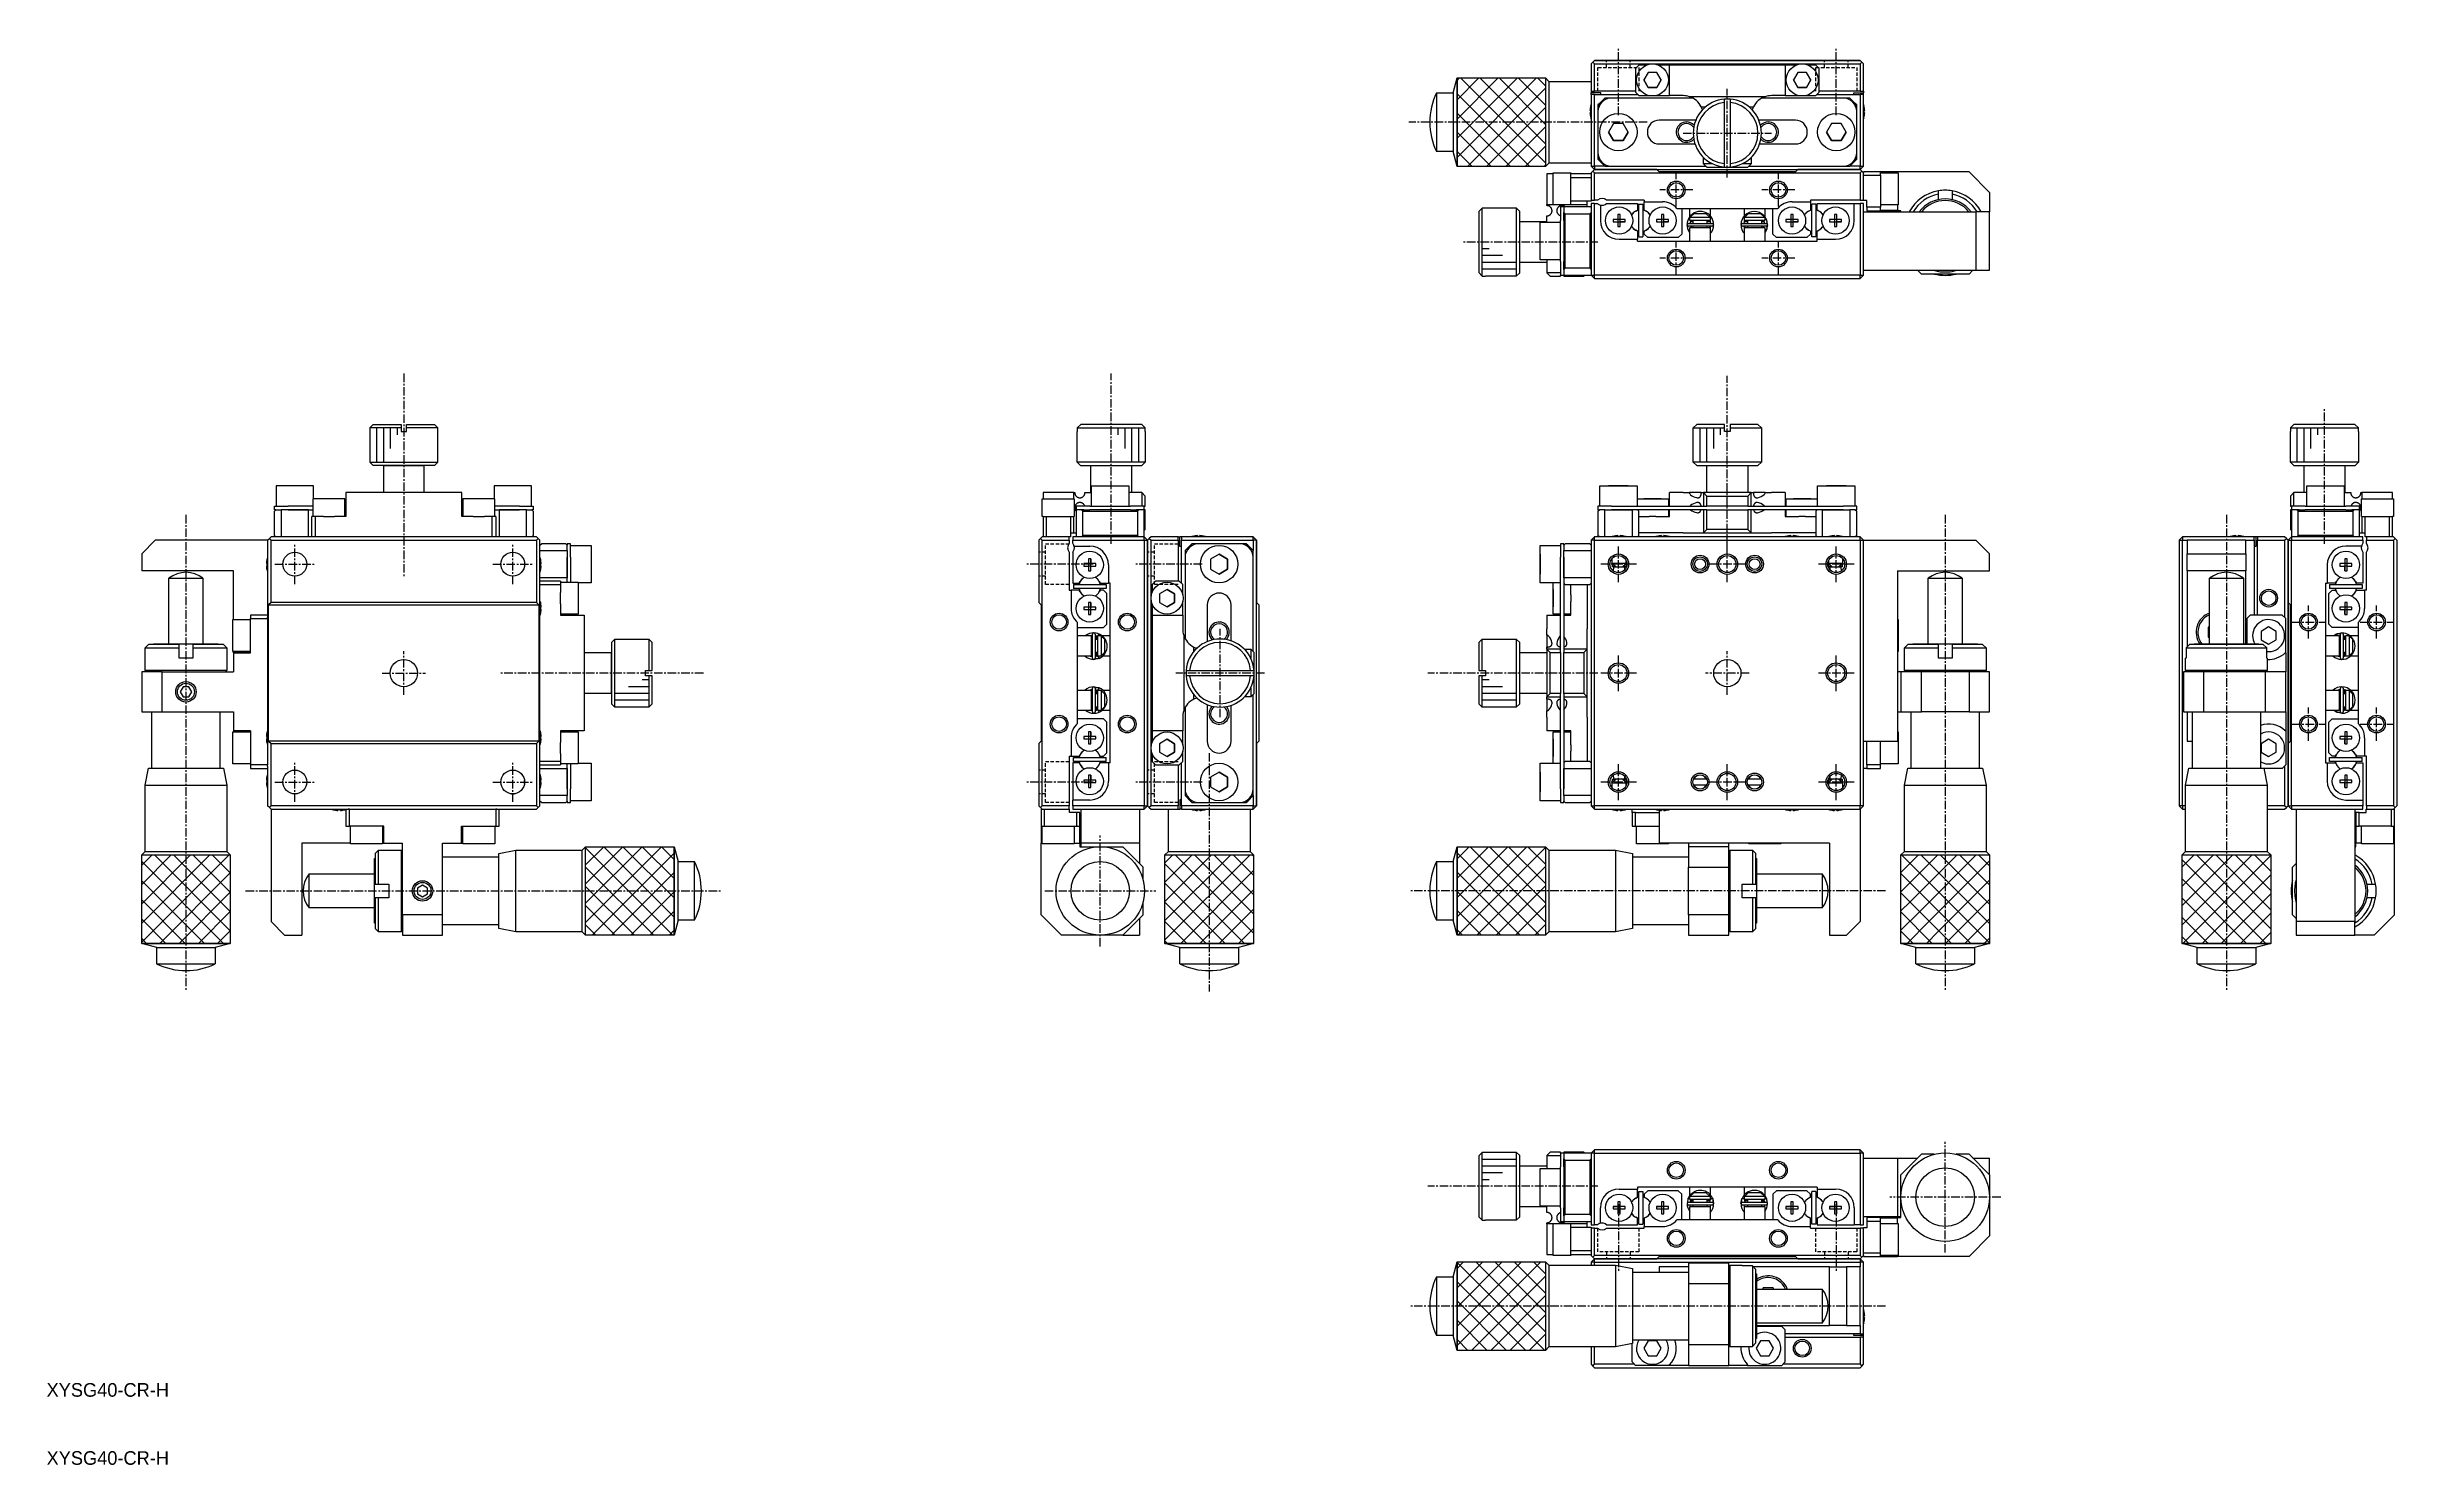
# Model space of a CAD drawing. Extents: x -3 to 342, y 10 to 218.
import ezdxf

# ---------------------------------------------------------------- set-up
doc = ezdxf.new("R2010")
doc.units = 0
doc.linetypes.add('CENTER', pattern=[2, 1.25, -0.25, 0.25, -0.25])
doc.linetypes.add('DASHED', pattern=[0.75, 0.5, -0.25])
doc.layers.get('0').update_dxf_attribs({"linetype": 'CONTINUOUS'})
doc.layers.add('CENTER', color=1, linetype='CENTER')
doc.styles.get("Standard").update_dxf_attribs({"font": 'FG教科書体NT-M'})

msp = doc.modelspace()

# ---------------------------------------------------------------- texts
at = {"color": 7, "linetype": 'CONTINUOUS'}
for p in [(-3.16, 20), (-3.16, 10)]:
    msp.add_text('XYSG40-CR-H', height=2, dxfattribs=at).set_placement(p)

# ---------------------------------------------------------------- linework, layer by layer
at = {"color": 7, "linetype": 'CONTINUOUS'}
for p, q in [((223.96, 216), (223.71, 215.75)), ((223.71, 215.75), (223.71, 211.75)), ((223.96, 216), (224.21, 216.25)), ((224.21, 215.75), (223.96, 216)), ((224.21, 216.25), (263.21, 216.25)), ((263.21, 216.25), (224.21, 216.25)), ((224.21, 215.75), (232.71, 215.75)), ((224.21, 211.75), (224.21, 215.75)), ((230.71, 215.6), (230.21, 215.1)), ((230.21, 215.1), (230.21, 211.6)), ((231.88, 215.6), (230.71, 215.6)), ((232.07, 214.5), (231.44, 213.4)), ((233.34, 214.5), (232.07, 214.5)), ((232.71, 215.75), (254.71, 215.75)), ((233.98, 213.4), (233.34, 214.5)), ((235.21, 215.6), (233.53, 215.6)), ((252.21, 215.6), (235.21, 215.6)), ((235.21, 211.1), (235.21, 215.6)), ((252.21, 215.6), (252.21, 211.1)), ((253.88, 215.6), (252.21, 215.6)), ((254.07, 214.5), (253.44, 213.4)), ((255.34, 214.5), (254.07, 214.5)), ((254.71, 215.75), (263.21, 215.75)), ((255.98, 213.4), (255.34, 214.5)), ((256.71, 215.6), (255.53, 215.6)), ((257.21, 215.1), (256.71, 215.6)), ((257.21, 211.6), (257.21, 215.1)), ((263.46, 216), (263.21, 216.25)), ((263.46, 216), (263.21, 215.75)), ((263.21, 215.75), (263.21, 211.75)), ((263.71, 215.75), (263.46, 216)), ((263.71, 211.75), (263.71, 215.75)), ((201.01, 211.5), (201.01, 202.9)), ((201.01, 211.5), (203.42, 211.5)), ((203.42, 211.5), (204.01, 213.7)), ((203.42, 211.5), (203.42, 202.9)), ((204.01, 213.7), (204.01, 200.7)), ((204.01, 213.7), (217.01, 213.7)), ((204.01, 200.7), (204.01, 213.7)), ((204.01, 213.7), (217.01, 213.7)), ((217.01, 213.7), (217.01, 200.7)), ((217.01, 213.7), (217.51, 213.2)), ((217.01, 213.7), (217.01, 200.7)), ((217.51, 213.2), (217.51, 201.2)), ((217.51, 213.2), (223.71, 213.2)), ((223.71, 211.75), (224.21, 211.75)), ((223.71, 211.75), (223.71, 211.5)), ((225.11, 211.5), (223.71, 211.5)), ((223.71, 211.25), (223.71, 211.5)), ((223.71, 211.25), (223.71, 200.75)), ((224.21, 211.25), (223.71, 211.25)), ((230.21, 211.75), (224.21, 211.75)), ((224.21, 211.25), (230.56, 211.25)), ((224.21, 200.75), (224.21, 211.25)), ((224.91, 209.95), (225.71, 210.75)), ((225.11, 211.25), (225.11, 211.5)), ((226.71, 210.75), (225.71, 210.75)), ((238.61, 210.75), (226.71, 210.75)), ((230.21, 211.6), (230.71, 211.1)), ((230.71, 211.1), (232.23, 211.1)), ((231.44, 213.4), (232.07, 212.3)), ((232.07, 212.3), (231.44, 213.4)), ((232.07, 212.3), (233.34, 212.3)), ((233.34, 212.3), (232.07, 212.3)), ((233.19, 211.1), (235.21, 211.1)), ((233.34, 212.3), (233.98, 213.4)), ((233.98, 213.4), (233.34, 212.3)), ((237.21, 211.1), (235.21, 211.1)), ((249.27, 210.95), (238.14, 210.95)), ((243.31, 210.08), (243.31, 210.58)), ((244.11, 210.58), (244.11, 210.08)), ((260.71, 210.75), (248.8, 210.75)), ((252.21, 211.1), (250.21, 211.1)), ((252.21, 211.1), (254.23, 211.1)), ((253.44, 213.4), (254.07, 212.3)), ((254.07, 212.3), (253.44, 213.4)), ((254.07, 212.3), (255.34, 212.3)), ((255.34, 212.3), (254.07, 212.3)), ((255.19, 211.1), (256.71, 211.1)), ((255.34, 212.3), (255.98, 213.4)), ((255.98, 213.4), (255.34, 212.3)), ((256.71, 211.1), (257.21, 211.6)), ((256.86, 211.25), (263.21, 211.25)), ((263.21, 211.75), (257.21, 211.75)), ((261.71, 210.75), (260.71, 210.75)), ((261.71, 210.75), (262.51, 209.95)), ((262.31, 211.5), (263.71, 211.5)), ((262.31, 211.25), (262.31, 211.5)), ((263.21, 211.75), (263.71, 211.75)), ((263.21, 211.25), (263.21, 200.75)), ((263.71, 211.25), (263.21, 211.25)), ((263.71, 211.75), (263.71, 211.5)), ((263.71, 211.25), (263.71, 211.5)), ((263.71, 200.75), (263.71, 211.25)), ((223.64, 208.93), (223.52, 208.93)), ((223.52, 208.57), (223.64, 208.57)), ((223.64, 209.63), (223.63, 209.64)), ((223.63, 207.86), (223.64, 207.86)), ((223.64, 208.57), (223.64, 208.93)), ((224.91, 209.95), (224.71, 209.75)), ((224.71, 209.75), (224.71, 208.75)), ((224.71, 208.75), (224.71, 202.75)), ((224.91, 209.62), (224.91, 209.95)), ((239.08, 207.5), (233.71, 207.5)), ((239.89, 209.45), (240.52, 209.45)), ((243.31, 201.11), (243.31, 210.08)), ((244.11, 210.08), (244.11, 201.11)), ((246.9, 209.45), (247.53, 209.45)), ((253.71, 207.5), (248.33, 207.5)), ((262.71, 209.75), (262.51, 209.95)), ((262.51, 209.95), (262.51, 209.62)), ((262.71, 208.75), (262.71, 209.75)), ((262.71, 202.75), (262.71, 208.75)), ((263.78, 209.64), (263.78, 209.63)), ((263.78, 208.93), (263.78, 208.57)), ((263.9, 208.93), (263.78, 208.93)), ((263.78, 208.57), (263.9, 208.57)), ((263.78, 207.86), (263.78, 207.86)), ((226.99, 207), (226.26, 205.75)), ((226.26, 205.75), (226.99, 204.5)), ((226.99, 204.5), (226.26, 205.75)), ((228.43, 207), (226.99, 207)), ((226.99, 204.5), (228.43, 204.5)), ((228.43, 204.5), (226.99, 204.5)), ((229.15, 205.75), (228.43, 207)), ((228.43, 204.5), (229.15, 205.75)), ((229.15, 205.75), (228.43, 204.5)), ((233.71, 204), (238.97, 204)), ((248.45, 204), (253.71, 204)), ((258.99, 207), (258.26, 205.75)), ((258.26, 205.75), (258.99, 204.5)), ((258.99, 204.5), (258.26, 205.75)), ((260.43, 207), (258.99, 207)), ((258.99, 204.5), (260.43, 204.5)), ((260.43, 204.5), (258.99, 204.5)), ((261.15, 205.75), (260.43, 207)), ((260.43, 204.5), (261.15, 205.75)), ((261.15, 205.75), (260.43, 204.5)), ((203.42, 202.9), (201.01, 202.9)), ((204.01, 200.7), (203.42, 202.9)), ((217.01, 200.7), (204.01, 200.7)), ((217.01, 200.7), (204.01, 200.7)), ((217.51, 201.2), (217.01, 200.7)), ((223.71, 201.2), (217.51, 201.2)), ((223.71, 200.75), (224.21, 200.25)), ((223.71, 200.75), (224.21, 200.75)), ((223.96, 200), (224.21, 200.25)), ((225.71, 200.75), (224.21, 200.75)), ((224.21, 200.75), (224.21, 200.25)), ((233.36, 200.25), (224.21, 200.25)), ((224.21, 200.25), (263.21, 200.25)), ((224.71, 202.75), (224.71, 201.75)), ((224.71, 201.75), (224.91, 201.55)), ((224.91, 201.55), (224.91, 201.87)), ((225.71, 200.75), (224.91, 201.55)), ((225.71, 200.75), (226.71, 200.75)), ((226.71, 200.75), (240.56, 200.75)), ((233.36, 200.25), (233.71, 199.9)), ((240.21, 201.1), (240.21, 202.03)), ((241.53, 201.1), (240.21, 201.1)), ((240.21, 201.1), (240.71, 200.6)), ((240.71, 200.6), (243.71, 200.6)), ((243.31, 200.61), (243.31, 201.11)), ((243.71, 200.6), (246.71, 200.6)), ((244.11, 201.11), (244.11, 200.61)), ((247.21, 201.1), (245.89, 201.1)), ((246.71, 200.6), (247.21, 201.1)), ((246.86, 200.75), (260.71, 200.75)), ((247.21, 202.03), (247.21, 201.1)), ((253.71, 199.9), (254.06, 200.25)), ((263.21, 200.25), (254.06, 200.25)), ((260.71, 200.75), (261.71, 200.75)), ((262.51, 201.55), (261.71, 200.75)), ((263.21, 200.75), (261.71, 200.75)), ((262.51, 201.87), (262.51, 201.55)), ((262.51, 201.55), (262.71, 201.75)), ((262.71, 201.75), (262.71, 202.75)), ((263.21, 200.75), (263.71, 200.75)), ((263.21, 200.25), (263.71, 200.75)), ((263.21, 200.25), (263.21, 200.75)), ((263.21, 200.25), (263.46, 200)), ((217.21, 199.6), (217.21, 195.1)), ((218.11, 199.6), (217.21, 199.6)), ((218.11, 195.05), (218.11, 199.75)), ((218.11, 199.75), (220.71, 199.75)), ((220.71, 199.75), (220.71, 199.6)), ((223.71, 199.6), (220.71, 199.6)), ((220.71, 199.1), (220.71, 199.6)), ((220.71, 199.1), (223.71, 199.1)), ((220.71, 195.6), (220.71, 199.1)), ((223.96, 200), (223.71, 199.75)), ((223.71, 199.75), (223.71, 195.75)), ((224.21, 199.75), (223.96, 200)), ((224.21, 199.75), (263.21, 199.75)), ((224.21, 195.75), (224.21, 199.75)), ((253.71, 199.9), (233.71, 199.9)), ((263.46, 200), (263.21, 199.75)), ((263.21, 199.75), (263.21, 195.75)), ((263.71, 199.75), (263.46, 200)), ((266.21, 199.9), (263.71, 199.9)), ((263.71, 199.9), (263.71, 199.75)), ((263.71, 195.75), (263.71, 199.75)), ((263.71, 199.4), (266.21, 199.4)), ((266.21, 199.4), (266.21, 199.9)), ((268.71, 199.9), (266.21, 199.9)), ((266.21, 199.83), (268.71, 199.83)), ((266.21, 199.75), (268.81, 199.75)), ((266.21, 199.4), (266.21, 194.7)), ((268.71, 199.83), (268.71, 199.9)), ((279.21, 199.9), (268.71, 199.9)), ((268.71, 199.83), (268.71, 199.75)), ((268.81, 199.75), (268.81, 195.05)), ((274.71, 196.61), (274.71, 197.11)), ((276.71, 197.11), (276.71, 196.61)), ((279.21, 199.9), (282.21, 196.9)), ((282.21, 196.9), (282.21, 194.05)), ((207.71, 194.58), (207.21, 194.08)), ((207.21, 194.08), (207.21, 185.11)), ((207.71, 184.61), (207.71, 194.58)), ((208.21, 194.58), (207.71, 194.58)), ((208.21, 194.6), (208.21, 194.58)), ((208.21, 194.6), (212.71, 194.6)), ((212.71, 194.6), (212.71, 184.6)), ((212.71, 194.6), (213.21, 194.1)), ((213.21, 185.1), (213.21, 194.1)), ((217.21, 195.1), (218.11, 195.1)), ((217.21, 194.95), (217.21, 195.1)), ((217.22, 194.95), (217.21, 194.95)), ((217.21, 193.45), (217.23, 193.45)), ((217.21, 192.5), (217.21, 193.45)), ((217.23, 194.95), (217.22, 194.95)), ((217.25, 194.95), (217.23, 194.95)), ((217.23, 193.45), (217.26, 193.45)), ((217.26, 194.94), (217.25, 194.95)), ((217.27, 194.94), (217.26, 194.94)), ((217.26, 193.45), (217.29, 193.45)), ((217.28, 194.94), (217.27, 194.94)), ((217.29, 194.94), (217.28, 194.94)), ((217.31, 194.94), (217.29, 194.94)), ((217.29, 193.45), (217.33, 193.46)), ((217.32, 194.94), (217.31, 194.94)), ((217.34, 194.94), (217.32, 194.94)), ((217.33, 193.46), (217.36, 193.46)), ((217.35, 194.93), (217.34, 194.94)), ((217.36, 194.93), (217.35, 194.93)), ((217.37, 194.93), (217.36, 194.93)), ((217.36, 193.46), (217.39, 193.47)), ((217.39, 194.93), (217.37, 194.93)), ((217.4, 194.92), (217.39, 194.93)), ((217.39, 193.47), (217.42, 193.48)), ((217.43, 194.91), (217.4, 194.92)), ((217.42, 193.48), (217.43, 193.48)), ((217.45, 194.91), (217.43, 194.91)), ((217.43, 193.48), (217.46, 193.49)), ((217.47, 194.9), (217.45, 194.91)), ((217.46, 193.49), (217.48, 193.5)), ((217.49, 194.89), (217.47, 194.9)), ((217.48, 193.5), (217.51, 193.51)), ((217.51, 194.88), (217.49, 194.89)), ((217.54, 194.87), (217.51, 194.88)), ((217.51, 193.51), (217.54, 193.52)), ((217.57, 194.85), (217.54, 194.87)), ((217.54, 193.52), (217.57, 193.54)), ((217.6, 194.84), (217.57, 194.85)), ((217.57, 193.54), (217.59, 193.55)), ((217.59, 193.55), (217.61, 193.56)), ((217.62, 194.82), (217.6, 194.84)), ((217.61, 193.56), (217.63, 193.58)), ((217.67, 194.79), (217.62, 194.82)), ((217.63, 193.58), (217.65, 193.59)), ((217.65, 193.59), (217.67, 193.61)), ((217.71, 194.76), (217.67, 194.79)), ((217.67, 193.61), (217.7, 193.63)), ((217.7, 193.63), (217.72, 193.65)), ((217.74, 194.72), (217.71, 194.76)), ((217.72, 193.65), (217.74, 193.67)), ((217.78, 194.68), (217.74, 194.72)), ((217.74, 193.67), (217.77, 193.7)), ((217.77, 193.7), (217.79, 193.73)), ((217.81, 194.64), (217.78, 194.68)), ((217.79, 193.73), (217.81, 193.76)), ((217.84, 194.6), (217.81, 194.64)), ((217.81, 193.76), (217.84, 193.79)), ((217.86, 194.56), (217.84, 194.6)), ((217.84, 193.79), (217.86, 193.82)), ((217.89, 194.51), (217.86, 194.56)), ((217.86, 193.82), (217.87, 193.85)), ((217.87, 193.85), (217.89, 193.88)), ((217.9, 194.48), (217.89, 194.51)), ((217.89, 193.88), (217.9, 193.91)), ((217.92, 194.44), (217.9, 194.48)), ((217.9, 193.91), (217.91, 193.93)), ((217.91, 193.93), (217.92, 193.97)), ((217.93, 194.4), (217.92, 194.44)), ((217.92, 193.97), (217.93, 194)), ((217.94, 194.36), (217.93, 194.4)), ((217.93, 194), (217.94, 194.04)), ((217.95, 194.32), (217.94, 194.36)), ((217.94, 194.04), (217.95, 194.07)), ((217.95, 194.28), (217.95, 194.32)), ((217.96, 194.23), (217.95, 194.28)), ((217.95, 194.1), (217.96, 194.14)), ((217.95, 194.07), (217.95, 194.1)), ((217.96, 194.19), (217.96, 194.23)), ((217.96, 194.14), (217.96, 194.19)), ((220.71, 195.05), (218.11, 195.05)), ((218.67, 194.3), (218.66, 194.26)), ((218.66, 194.26), (218.66, 194.21)), ((218.66, 194.21), (218.66, 194.16)), ((218.66, 194.16), (218.66, 194.11)), ((218.66, 194.11), (218.67, 194.06)), ((218.69, 194.4), (218.67, 194.35)), ((218.67, 194.35), (218.67, 194.3)), ((218.67, 194.06), (218.68, 194.02)), ((218.68, 194.02), (218.69, 193.98)), ((218.7, 194.44), (218.69, 194.4)), ((218.69, 193.98), (218.7, 193.94)), ((218.72, 194.49), (218.7, 194.44)), ((218.7, 193.94), (218.72, 193.91)), ((218.74, 194.53), (218.72, 194.49)), ((218.72, 193.91), (218.73, 193.88)), ((218.73, 193.88), (218.75, 193.85)), ((218.76, 194.58), (218.74, 194.53)), ((218.75, 193.85), (218.76, 193.82)), ((218.8, 194.63), (218.76, 194.58)), ((218.76, 193.82), (218.78, 193.79)), ((218.78, 193.79), (218.79, 193.77)), ((218.79, 193.77), (218.81, 193.74)), ((218.83, 194.68), (218.8, 194.63)), ((218.81, 193.74), (218.83, 193.72)), ((218.87, 194.71), (218.83, 194.68)), ((218.83, 193.72), (218.85, 193.7)), ((218.85, 193.7), (218.87, 193.68)), ((218.9, 194.75), (218.87, 194.71)), ((218.87, 193.68), (218.89, 193.65)), ((218.89, 193.65), (218.91, 193.63)), ((218.94, 194.79), (218.9, 194.75)), ((218.91, 193.63), (218.94, 193.61)), ((218.99, 194.82), (218.94, 194.79)), ((218.94, 193.61), (218.96, 193.59)), ((218.96, 193.59), (218.99, 193.57)), ((219.03, 194.85), (218.99, 194.82)), ((218.99, 193.57), (219.02, 193.56)), ((219.02, 193.56), (219.04, 193.54)), ((219.08, 194.87), (219.03, 194.85)), ((219.04, 193.54), (219.07, 193.53)), ((219.07, 193.53), (219.1, 193.51)), ((219.11, 194.88), (219.08, 194.87)), ((219.1, 193.51), (219.13, 193.5)), ((219.13, 194.89), (219.11, 194.88)), ((219.15, 194.9), (219.13, 194.89)), ((219.13, 193.5), (219.16, 193.49)), ((219.18, 194.91), (219.15, 194.9)), ((219.16, 193.49), (219.18, 193.48)), ((219.21, 194.92), (219.18, 194.91)), ((219.18, 193.48), (219.21, 193.47)), ((219.23, 194.93), (219.21, 194.92)), ((219.71, 194.75), (219.21, 194.75)), ((219.21, 194.75), (219.21, 192.75)), ((219.25, 194.93), (219.23, 194.93)), ((219.27, 194.93), (219.25, 194.93)), ((219.28, 194.94), (219.27, 194.93)), ((219.29, 194.94), (219.28, 194.94)), ((219.31, 194.94), (219.29, 194.94)), ((219.32, 194.94), (219.31, 194.94)), ((219.33, 194.94), (219.32, 194.94)), ((219.34, 194.94), (219.33, 194.94)), ((219.35, 194.94), (219.34, 194.94)), ((219.36, 194.95), (219.35, 194.94)), ((219.37, 194.95), (219.36, 194.95)), ((219.39, 194.95), (219.37, 194.95)), ((219.4, 194.95), (219.39, 194.95)), ((219.41, 194.95), (219.4, 194.95)), ((219.42, 194.95), (219.41, 194.95)), ((219.43, 194.95), (219.42, 194.95)), ((219.44, 194.95), (219.43, 194.95)), ((219.45, 194.95), (219.44, 194.95)), ((219.46, 194.94), (219.45, 194.95)), ((219.47, 194.94), (219.46, 194.94)), ((219.49, 194.94), (219.47, 194.94)), ((219.5, 194.94), (219.49, 194.94)), ((219.52, 194.94), (219.5, 194.94)), ((219.53, 194.94), (219.52, 194.94)), ((219.55, 194.93), (219.53, 194.94)), ((219.56, 194.93), (219.55, 194.93)), ((219.58, 194.93), (219.56, 194.93)), ((219.59, 194.92), (219.58, 194.93)), ((219.62, 194.92), (219.59, 194.92)), ((219.65, 194.91), (219.62, 194.92)), ((219.67, 194.9), (219.65, 194.91)), ((219.7, 194.89), (219.67, 194.9)), ((219.72, 194.88), (219.7, 194.89)), ((223.71, 194.75), (219.71, 194.75)), ((219.71, 194.75), (219.71, 193.95)), ((219.91, 193.75), (219.71, 193.95)), ((219.71, 193.95), (219.71, 193.62)), ((219.71, 193.62), (219.71, 193.95)), ((219.71, 192.75), (219.71, 193.62)), ((219.77, 194.86), (219.72, 194.88)), ((219.81, 194.83), (219.77, 194.86)), ((219.85, 194.8), (219.81, 194.83)), ((219.89, 194.77), (219.85, 194.8)), ((219.92, 194.75), (219.89, 194.77)), ((219.91, 185.75), (219.91, 193.75)), ((219.91, 193.75), (223.51, 193.75)), ((223.11, 195.6), (220.71, 195.6)), ((220.71, 195.1), (220.71, 195.6)), ((220.71, 195.1), (220.71, 195.05)), ((220.71, 195.1), (223.11, 195.1)), ((223.71, 195.6), (223.11, 195.6)), ((223.11, 195.1), (223.11, 195.6)), ((223.11, 194.75), (223.11, 195.1)), ((223.71, 193.95), (223.51, 193.75)), ((223.51, 193.75), (223.51, 185.75)), ((223.71, 195.75), (223.71, 195.6)), ((223.71, 195.75), (224.21, 195.75)), ((223.71, 195.25), (223.71, 184.75)), ((224.21, 195.25), (223.71, 195.25)), ((224.65, 195.75), (224.21, 195.75)), ((224.21, 195.25), (224.65, 195.25)), ((224.21, 184.75), (224.21, 195.25)), ((225.06, 195.03), (225.06, 192.75)), ((231.51, 195.75), (225.97, 195.75)), ((225.97, 195.25), (230.51, 195.25)), ((227.63, 193.63), (227.63, 192.93)), ((227.99, 193.63), (227.63, 193.63)), ((227.99, 192.93), (227.99, 193.63)), ((230.25, 194.15), (230.51, 194.3)), ((230.51, 195.25), (230.51, 194.3)), ((230.71, 190.35), (230.71, 195.15)), ((230.71, 195.15), (231.31, 195.15)), ((231.31, 195.15), (231.31, 190.35)), ((231.51, 195.75), (231.51, 195.5)), ((231.51, 195.5), (234.21, 195.5)), ((231.51, 194.3), (231.51, 195.5)), ((231.77, 194.15), (231.51, 194.3)), ((234.03, 193.63), (234.03, 192.93)), ((234.39, 193.63), (234.03, 193.63)), ((234.39, 192.93), (234.39, 193.63)), ((236.29, 194.55), (251.13, 194.55)), ((237.01, 194.55), (237.01, 190.75)), ((238.21, 193.33), (238.21, 194.55)), ((238.79, 193.75), (238.26, 193.25)), ((240.62, 193.75), (238.79, 193.75)), ((241.15, 193.25), (240.62, 193.75)), ((241.21, 194.55), (241.21, 193.44)), ((246.21, 193.44), (246.21, 194.55)), ((246.21, 193.44), (246.21, 193.44)), ((246.79, 193.75), (246.26, 193.25)), ((248.62, 193.75), (246.79, 193.75)), ((249.15, 193.25), (248.62, 193.75)), ((249.21, 194.55), (249.21, 193.33)), ((249.21, 193.32), (249.21, 193.32)), ((250.41, 190.75), (250.41, 194.55)), ((253.03, 193.63), (253.03, 192.93)), ((253.39, 193.63), (253.03, 193.63)), ((253.21, 195.5), (255.91, 195.5)), ((253.39, 192.93), (253.39, 193.63)), ((255.65, 194.15), (255.91, 194.3)), ((255.91, 195.75), (255.91, 195.5)), ((263.21, 195.75), (255.91, 195.75)), ((255.91, 195.5), (255.91, 194.3)), ((256.71, 195.15), (256.11, 195.15)), ((256.11, 190.35), (256.11, 195.15)), ((256.71, 195.15), (256.71, 190.35)), ((256.91, 194.3), (256.91, 195.25)), ((256.91, 195.25), (262.36, 195.25)), ((257.17, 194.15), (256.91, 194.3)), ((259.43, 193.63), (259.43, 192.93)), ((259.79, 193.63), (259.43, 193.63)), ((259.79, 192.93), (259.79, 193.63)), ((262.36, 195.25), (263.21, 195.25)), ((262.36, 192.75), (262.36, 195.25)), ((263.21, 195.75), (263.71, 195.75)), ((263.21, 195.25), (263.21, 184.75)), ((263.71, 195.25), (263.21, 195.25)), ((263.71, 195.7), (263.71, 195.75)), ((264.21, 195.7), (263.71, 195.7)), ((263.71, 194.05), (263.71, 195.25)), ((263.71, 185.45), (263.71, 194.05)), ((263.71, 194.05), (280.21, 194.05)), ((263.71, 185.45), (263.71, 194.05)), ((264.21, 194.7), (264.21, 195.7)), ((266.21, 194.7), (264.21, 194.7)), ((264.21, 194.7), (264.21, 194.2)), ((264.21, 194.2), (266.21, 194.2)), ((268.81, 195.05), (266.21, 195.05)), ((266.21, 194.2), (266.21, 194.7)), ((268.71, 194.24), (266.21, 194.24)), ((266.21, 194.2), (268.71, 194.2)), ((268.71, 195.05), (268.71, 194.24)), ((268.71, 194.2), (268.71, 194.24)), ((269.21, 194.2), (268.71, 194.2)), ((269.21, 194.05), (269.21, 194.2)), ((274.71, 195.84), (274.71, 196.61)), ((276.71, 196.61), (276.71, 195.84)), ((280.21, 194.05), (280.21, 185.45)), ((282.21, 194.05), (280.21, 194.05)), ((282.21, 185.45), (282.21, 194.05)), ((213.21, 192.6), (217.21, 192.6)), ((216.21, 187), (216.21, 192.5)), ((216.21, 192.5), (219.21, 192.5)), ((219.21, 186.75), (219.21, 192.75)), ((219.71, 192.75), (219.71, 186.75)), ((226.92, 192.93), (226.92, 192.57)), ((227.63, 192.93), (226.92, 192.93)), ((226.92, 192.57), (227.63, 192.57)), ((226.92, 192.57), (227.63, 192.57)), ((227.64, 192.92), (227.63, 192.93)), ((227.64, 192.58), (227.63, 192.57)), ((227.63, 192.57), (227.63, 191.86)), ((227.63, 191.86), (227.99, 191.86)), ((227.98, 192.92), (227.64, 192.92)), ((227.64, 192.92), (227.64, 192.58)), ((227.64, 192.58), (227.98, 192.58)), ((227.81, 190), (230.51, 190)), ((227.98, 192.92), (227.99, 192.93)), ((227.98, 192.58), (227.98, 192.92)), ((227.98, 192.58), (227.99, 192.57)), ((228.69, 192.93), (227.99, 192.93)), ((227.99, 192.57), (228.69, 192.57)), ((227.99, 191.86), (227.99, 192.57)), ((228.69, 192.57), (227.99, 192.57)), ((228.69, 192.57), (228.69, 192.93)), ((230.51, 191.2), (230.25, 191.35)), ((230.51, 191.2), (230.51, 190)), ((230.51, 189.75), (230.51, 190)), ((230.71, 190.35), (231.31, 190.35)), ((231.51, 191.2), (231.77, 191.35)), ((231.51, 190.75), (231.51, 191.2)), ((232.01, 190.25), (231.51, 190.75)), ((236.51, 190.25), (232.01, 190.25)), ((233.32, 192.93), (233.32, 192.57)), ((234.03, 192.93), (233.32, 192.93)), ((233.32, 192.57), (234.03, 192.57)), ((233.32, 192.57), (234.03, 192.57)), ((234.04, 192.92), (234.03, 192.93)), ((234.04, 192.58), (234.03, 192.57)), ((234.03, 192.57), (234.03, 191.86)), ((234.03, 191.86), (234.39, 191.86)), ((234.38, 192.92), (234.04, 192.92)), ((234.04, 192.92), (234.04, 192.58)), ((234.04, 192.58), (234.38, 192.58)), ((234.38, 192.92), (234.39, 192.93)), ((234.38, 192.58), (234.38, 192.92)), ((234.38, 192.58), (234.39, 192.57)), ((235.09, 192.93), (234.39, 192.93)), ((234.39, 192.57), (235.09, 192.57)), ((234.39, 191.86), (234.39, 192.57)), ((235.09, 192.57), (234.39, 192.57)), ((235.09, 192.57), (235.09, 192.93)), ((237.01, 190.75), (236.51, 190.25)), ((237.97, 191.37), (237.81, 192.12)), ((237.91, 191.75), (237.92, 191.78)), ((237.91, 191.71), (237.91, 191.75)), ((237.91, 191.68), (237.91, 191.71)), ((237.91, 191.64), (237.91, 191.68)), ((237.91, 191.61), (237.91, 191.64)), ((237.91, 191.57), (237.91, 191.61)), ((237.91, 191.54), (237.91, 191.57)), ((237.92, 191.51), (237.91, 191.54)), ((237.92, 191.78), (237.93, 191.81)), ((237.93, 191.47), (237.92, 191.51)), ((237.93, 191.81), (237.94, 191.85)), ((237.94, 191.44), (237.93, 191.47)), ((237.94, 191.85), (237.95, 191.88)), ((237.95, 191.41), (237.94, 191.44)), ((237.95, 191.88), (237.96, 191.91)), ((237.96, 191.38), (237.95, 191.41)), ((237.96, 191.91), (237.97, 191.94)), ((237.96, 191.38), (237.96, 191.38)), ((237.96, 191.38), (237.96, 191.37)), ((238.21, 190.96), (237.96, 191.38)), ((237.96, 191.37), (237.97, 191.37)), ((237.97, 191.37), (238.21, 191.44)), ((237.97, 191.37), (237.97, 191.37)), ((237.97, 191.37), (237.98, 191.37)), ((237.98, 191.37), (237.98, 191.37)), ((237.98, 191.37), (237.99, 191.37)), ((237.99, 191.37), (238, 191.37)), ((238, 191.37), (238.01, 191.38)), ((238.01, 192.34), (241.51, 192.34)), ((241.51, 191.94), (238.01, 191.94)), ((238.01, 191.38), (238.02, 191.38)), ((238.02, 191.38), (238.03, 191.38)), ((238.03, 191.38), (238.04, 191.39)), ((238.04, 191.39), (238.05, 191.39)), ((238.05, 191.39), (238.07, 191.39)), ((238.07, 191.39), (238.08, 191.4)), ((238.08, 191.4), (238.09, 191.4)), ((238.09, 191.4), (238.11, 191.41)), ((238.11, 191.41), (238.12, 191.41)), ((238.12, 191.41), (238.14, 191.42)), ((238.14, 191.42), (238.15, 191.43)), ((238.15, 191.43), (238.17, 191.43)), ((238.17, 191.43), (238.18, 191.44)), ((238.18, 191.44), (238.19, 191.44)), ((238.19, 191.44), (238.21, 191.45)), ((238.21, 193.25), (238.26, 193.25)), ((238.21, 192.75), (238.21, 193.25)), ((241.21, 192.75), (238.21, 192.75)), ((238.21, 191.75), (241.21, 191.75)), ((238.21, 189.75), (238.21, 191.75)), ((238.33, 192.75), (238.22, 192.34)), ((238.26, 193.25), (241.15, 193.25)), ((238.71, 192.55), (238.26, 192.55)), ((238.33, 191.76), (238.32, 191.75)), ((238.34, 191.78), (238.33, 191.77)), ((238.33, 191.77), (238.33, 191.76)), ((238.35, 191.8), (238.34, 191.78)), ((238.36, 191.81), (238.35, 191.8)), ((238.37, 191.83), (238.36, 191.82)), ((238.36, 191.82), (238.36, 191.81)), ((238.38, 191.84), (238.37, 191.83)), ((238.39, 191.85), (238.38, 191.84)), ((238.4, 191.86), (238.39, 191.85)), ((238.42, 191.87), (238.4, 191.86)), ((238.43, 191.88), (238.42, 191.87)), ((238.44, 191.89), (238.43, 191.88)), ((238.45, 191.9), (238.44, 191.89)), ((238.47, 191.91), (238.45, 191.9)), ((238.48, 191.91), (238.47, 191.91)), ((238.49, 191.92), (238.48, 191.91)), ((238.51, 191.92), (238.49, 191.92)), ((238.52, 191.93), (238.51, 191.92)), ((238.53, 191.93), (238.52, 191.93)), ((238.55, 191.93), (238.53, 191.93)), ((238.56, 191.94), (238.55, 191.93)), ((238.58, 191.94), (238.56, 191.94)), ((238.59, 191.94), (238.58, 191.94)), ((238.61, 191.94), (238.59, 191.94)), ((238.71, 192.34), (238.71, 192.75)), ((238.71, 191.75), (238.71, 191.94)), ((240.71, 192.75), (240.71, 192.34)), ((241.21, 192.55), (240.71, 192.55)), ((240.71, 191.94), (240.71, 191.75)), ((240.91, 191.94), (240.9, 191.94)), ((240.92, 191.94), (240.91, 191.94)), ((240.94, 191.94), (240.92, 191.94)), ((240.95, 191.94), (240.94, 191.94)), ((240.97, 191.93), (240.95, 191.94)), ((240.98, 191.93), (240.97, 191.93)), ((241, 191.93), (240.98, 191.93)), ((241.01, 191.92), (241, 191.93)), ((241.02, 191.92), (241.01, 191.92)), ((241.04, 191.91), (241.02, 191.92)), ((241.05, 191.9), (241.04, 191.91)), ((241.06, 191.9), (241.05, 191.9)), ((241.08, 191.89), (241.06, 191.9)), ((241.09, 191.88), (241.08, 191.89)), ((241.1, 191.87), (241.09, 191.88)), ((241.11, 191.86), (241.1, 191.87)), ((241.12, 191.85), (241.11, 191.86)), ((241.13, 191.84), (241.12, 191.85)), ((241.14, 191.83), (241.13, 191.84)), ((241.15, 191.82), (241.14, 191.83)), ((241.15, 193.25), (241.21, 193.25)), ((241.16, 191.8), (241.15, 191.82)), ((241.17, 191.79), (241.16, 191.8)), ((241.17, 191.78), (241.17, 191.79)), ((241.18, 191.76), (241.17, 191.78)), ((241.29, 192.34), (241.18, 192.75)), ((241.18, 191.75), (241.18, 191.76)), ((241.19, 191.75), (241.18, 191.75)), ((241.21, 193.25), (241.21, 192.75)), ((241.21, 192.68), (241.21, 192.68)), ((241.21, 192.68), (241.21, 192.55)), ((241.21, 191.75), (241.21, 189.75)), ((241.21, 191.6), (241.25, 191.71)), ((241.25, 191.71), (241.29, 191.94)), ((241.57, 191.43), (241.55, 191.38)), ((241.55, 191.39), (241.55, 191.38)), ((241.55, 191.38), (241.55, 191.38)), ((241.55, 191.38), (241.55, 191.38)), ((241.55, 191.38), (241.55, 191.38)), ((241.55, 191.38), (241.55, 191.38)), ((241.55, 191.38), (241.55, 191.38)), ((241.55, 191.38), (241.55, 191.38)), ((241.57, 191.44), (241.57, 191.44)), ((241.57, 191.44), (241.57, 191.43)), ((241.57, 191.43), (241.57, 191.43)), ((241.57, 191.43), (241.57, 191.43)), ((241.57, 191.43), (241.57, 191.43)), ((245.85, 191.44), (245.84, 191.44)), ((245.84, 191.44), (245.84, 191.44)), ((245.85, 191.43), (245.85, 191.44)), ((245.85, 191.42), (245.85, 191.43)), ((245.85, 191.43), (245.85, 191.43)), ((245.85, 191.43), (245.85, 191.43)), ((245.85, 191.43), (245.85, 191.43)), ((245.85, 191.43), (245.85, 191.43)), ((245.85, 191.43), (245.85, 191.43)), ((245.85, 191.43), (245.85, 191.43)), ((245.87, 191.38), (245.85, 191.42)), ((245.87, 191.38), (245.87, 191.38)), ((245.87, 191.38), (245.87, 191.38)), ((245.87, 191.38), (245.87, 191.38)), ((245.87, 191.38), (245.87, 191.38)), ((245.91, 192.34), (249.41, 192.34)), ((249.41, 191.94), (245.91, 191.94)), ((246.23, 192.75), (246.12, 192.34)), ((246.12, 191.94), (246.17, 191.71)), ((246.17, 191.71), (246.21, 191.6)), ((246.21, 193.25), (246.26, 193.25)), ((246.21, 192.75), (246.21, 193.25)), ((249.21, 192.75), (246.21, 192.75)), ((246.21, 192.55), (246.21, 192.68)), ((246.71, 192.55), (246.21, 192.55)), ((246.21, 191.75), (249.21, 191.75)), ((246.21, 189.75), (246.21, 191.75)), ((246.24, 191.77), (246.23, 191.76)), ((246.23, 191.76), (246.23, 191.75)), ((246.25, 191.78), (246.24, 191.77)), ((246.26, 191.81), (246.25, 191.8)), ((246.25, 191.8), (246.25, 191.78)), ((246.26, 193.25), (249.15, 193.25)), ((246.27, 191.82), (246.26, 191.81)), ((246.28, 191.83), (246.27, 191.82)), ((246.29, 191.84), (246.28, 191.83)), ((246.3, 191.85), (246.29, 191.84)), ((246.31, 191.86), (246.3, 191.85)), ((246.32, 191.87), (246.31, 191.86)), ((246.33, 191.88), (246.32, 191.87)), ((246.35, 191.89), (246.33, 191.88)), ((246.36, 191.9), (246.35, 191.89)), ((246.37, 191.91), (246.36, 191.9)), ((246.38, 191.91), (246.37, 191.91)), ((246.4, 191.92), (246.38, 191.91)), ((246.41, 191.92), (246.4, 191.92)), ((246.43, 191.93), (246.41, 191.92)), ((246.44, 191.93), (246.43, 191.93)), ((246.45, 191.93), (246.44, 191.93)), ((246.47, 191.94), (246.45, 191.93)), ((246.48, 191.94), (246.47, 191.94)), ((246.5, 191.94), (246.48, 191.94)), ((246.51, 191.94), (246.5, 191.94)), ((246.71, 192.34), (246.71, 192.75)), ((246.71, 191.75), (246.71, 191.94)), ((248.71, 192.75), (248.71, 192.34)), ((249.16, 192.55), (248.71, 192.55)), ((248.71, 191.94), (248.71, 191.75)), ((248.82, 191.94), (248.81, 191.94)), ((248.83, 191.94), (248.82, 191.94)), ((248.85, 191.94), (248.83, 191.94)), ((248.86, 191.94), (248.85, 191.94)), ((248.87, 191.93), (248.86, 191.94)), ((248.89, 191.93), (248.87, 191.93)), ((248.9, 191.93), (248.89, 191.93)), ((248.92, 191.92), (248.9, 191.93)), ((248.93, 191.92), (248.92, 191.92)), ((248.94, 191.91), (248.93, 191.92)), ((248.96, 191.9), (248.94, 191.91)), ((248.97, 191.9), (248.96, 191.9)), ((248.98, 191.89), (248.97, 191.9)), ((248.99, 191.88), (248.98, 191.89)), ((249.01, 191.87), (248.99, 191.88)), ((249.02, 191.86), (249.01, 191.87)), ((249.03, 191.85), (249.02, 191.86)), ((249.04, 191.84), (249.03, 191.85)), ((249.05, 191.83), (249.04, 191.84)), ((249.06, 191.82), (249.05, 191.83)), ((249.06, 191.8), (249.06, 191.82)), ((249.07, 191.79), (249.06, 191.8)), ((249.08, 191.78), (249.07, 191.79)), ((249.09, 191.76), (249.08, 191.78)), ((249.2, 192.34), (249.09, 192.75)), ((249.09, 191.75), (249.09, 191.76)), ((249.09, 191.75), (249.09, 191.75)), ((249.15, 193.25), (249.21, 193.25)), ((249.21, 193.25), (249.21, 192.75)), ((249.21, 191.75), (249.21, 189.75)), ((249.22, 191.44), (249.21, 191.45)), ((249.45, 191.37), (249.21, 191.44)), ((249.45, 191.38), (249.21, 190.96)), ((249.24, 191.44), (249.22, 191.44)), ((249.25, 191.43), (249.24, 191.44)), ((249.27, 191.43), (249.25, 191.43)), ((249.28, 191.42), (249.27, 191.43)), ((249.3, 191.41), (249.28, 191.42)), ((249.31, 191.41), (249.3, 191.41)), ((249.32, 191.4), (249.31, 191.41)), ((249.34, 191.4), (249.32, 191.4)), ((249.35, 191.39), (249.34, 191.4)), ((249.36, 191.39), (249.35, 191.39)), ((249.38, 191.39), (249.36, 191.39)), ((249.39, 191.38), (249.38, 191.39)), ((249.4, 191.38), (249.39, 191.38)), ((249.41, 191.38), (249.4, 191.38)), ((249.42, 191.37), (249.41, 191.38)), ((249.43, 191.37), (249.42, 191.37)), ((249.44, 191.37), (249.43, 191.37)), ((249.43, 191.37), (249.43, 191.37)), ((249.44, 191.94), (249.45, 191.93)), ((249.45, 191.37), (249.44, 191.37)), ((249.45, 191.93), (249.46, 191.9)), ((249.46, 191.38), (249.45, 191.37)), ((249.45, 191.37), (249.45, 191.37)), ((249.45, 191.37), (249.45, 191.37)), ((249.46, 191.9), (249.47, 191.87)), ((249.47, 191.43), (249.46, 191.39)), ((249.46, 191.39), (249.46, 191.38)), ((249.46, 191.38), (249.46, 191.38)), ((249.47, 191.87), (249.48, 191.83)), ((249.48, 191.46), (249.47, 191.43)), ((249.61, 192.11), (249.48, 191.43)), ((249.48, 191.83), (249.49, 191.8)), ((249.49, 191.49), (249.48, 191.46)), ((249.49, 191.8), (249.5, 191.77)), ((249.5, 191.53), (249.49, 191.49)), ((249.5, 191.77), (249.51, 191.73)), ((249.51, 191.56), (249.5, 191.53)), ((249.51, 191.73), (249.51, 191.7)), ((249.51, 191.7), (249.51, 191.66)), ((249.51, 191.66), (249.51, 191.63)), ((249.51, 191.63), (249.51, 191.6)), ((249.51, 191.6), (249.51, 191.56)), ((250.91, 190.25), (250.41, 190.75)), ((255.41, 190.25), (250.91, 190.25)), ((252.32, 192.93), (252.32, 192.57)), ((253.03, 192.93), (252.32, 192.93)), ((252.32, 192.57), (253.03, 192.57)), ((252.32, 192.57), (253.03, 192.57)), ((253.04, 192.92), (253.03, 192.93)), ((253.04, 192.58), (253.03, 192.57)), ((253.03, 192.57), (253.03, 191.86)), ((253.03, 191.86), (253.39, 191.86)), ((253.38, 192.92), (253.04, 192.92)), ((253.04, 192.92), (253.04, 192.58)), ((253.04, 192.58), (253.38, 192.58)), ((253.38, 192.92), (253.39, 192.93)), ((253.38, 192.58), (253.38, 192.92)), ((253.38, 192.58), (253.39, 192.57)), ((254.09, 192.93), (253.39, 192.93)), ((253.39, 192.57), (254.09, 192.57)), ((253.39, 191.86), (253.39, 192.57)), ((254.09, 192.57), (253.39, 192.57)), ((254.09, 192.57), (254.09, 192.93)), ((255.91, 190.75), (255.41, 190.25)), ((255.91, 191.2), (255.65, 191.35)), ((255.91, 191.2), (255.91, 190.75)), ((256.71, 190.35), (256.11, 190.35)), ((256.91, 191.2), (257.17, 191.35)), ((256.91, 190), (256.91, 191.2)), ((256.91, 190), (259.61, 190)), ((256.91, 189.75), (256.91, 190)), ((258.72, 192.93), (258.72, 192.57)), ((259.43, 192.93), (258.72, 192.93)), ((258.72, 192.57), (259.43, 192.57)), ((258.72, 192.57), (259.43, 192.57)), ((259.44, 192.92), (259.43, 192.93)), ((259.44, 192.58), (259.43, 192.57)), ((259.43, 192.57), (259.43, 191.86)), ((259.43, 191.86), (259.79, 191.86)), ((259.78, 192.92), (259.44, 192.92)), ((259.44, 192.92), (259.44, 192.58)), ((259.44, 192.58), (259.78, 192.58)), ((259.78, 192.92), (259.79, 192.93)), ((259.78, 192.58), (259.78, 192.92)), ((259.78, 192.58), (259.79, 192.57)), ((260.49, 192.93), (259.79, 192.93)), ((259.79, 192.57), (260.49, 192.57)), ((259.79, 191.86), (259.79, 192.57)), ((260.49, 192.57), (259.79, 192.57)), ((260.49, 192.57), (260.49, 192.93)), ((217.21, 186.6), (213.21, 186.6)), ((219.21, 187), (216.21, 187)), ((217.21, 187), (217.21, 185.1)), ((219.21, 186.75), (219.21, 184.75)), ((219.71, 185.87), (219.71, 186.75)), ((230.51, 189.75), (256.91, 189.75)), ((207.21, 185.11), (207.71, 184.61)), ((207.71, 184.61), (208.21, 184.61)), ((208.21, 184.61), (208.21, 184.6)), ((212.71, 184.6), (208.21, 184.6)), ((213.21, 185.1), (212.71, 184.6)), ((219.21, 185.1), (217.21, 185.1)), ((217.71, 184.6), (217.21, 185.1)), ((217.71, 184.6), (219.21, 184.6)), ((219.21, 184.75), (219.71, 184.75)), ((219.21, 184.6), (219.21, 184.75)), ((219.71, 185.87), (219.71, 185.55)), ((219.71, 185.55), (219.71, 185.87)), ((219.71, 185.55), (219.91, 185.75)), ((219.71, 185.55), (219.71, 184.75)), ((219.71, 184.75), (223.71, 184.75)), ((219.71, 184.75), (219.71, 184.6)), ((219.71, 184.6), (222.61, 184.6)), ((223.51, 185.75), (219.91, 185.75)), ((222.76, 184.75), (222.61, 184.6)), ((223.51, 185.75), (223.71, 185.55)), ((223.71, 184.75), (224.21, 184.75)), ((224.21, 184.25), (223.71, 184.75)), ((263.21, 184.75), (224.21, 184.75)), ((224.21, 184.25), (224.21, 184.75)), ((224.21, 184.25), (263.21, 184.25)), ((263.21, 184.25), (263.21, 184.75)), ((263.21, 184.25), (263.71, 184.75)), ((263.21, 184.75), (263.71, 184.75)), ((263.71, 185.45), (280.21, 185.45)), ((263.71, 184.75), (263.71, 185.45)), ((272.21, 184.9), (271.66, 185.45)), ((279.21, 184.9), (272.21, 184.9)), ((274.71, 185.28), (274.71, 185.45)), ((276.71, 185.45), (276.71, 185.28)), ((279.76, 185.45), (279.21, 184.9)), ((280.21, 185.45), (282.21, 185.45)), ((44.81, 162.79), (44.31, 162.29)), ((48.91, 162.29), (44.31, 162.29)), ((44.31, 162.29), (44.31, 157.29)), ((44.81, 162.79), (48.91, 162.79)), ((48.91, 162.79), (48.91, 162.29)), ((48.91, 162.29), (48.91, 161.79)), ((49.71, 162.79), (53.81, 162.79)), ((49.71, 162.29), (49.71, 162.79)), ((54.31, 162.29), (49.71, 162.29)), ((49.71, 161.79), (49.71, 162.29)), ((54.31, 162.29), (53.81, 162.79)), ((54.31, 157.29), (54.31, 162.29)), ((148.73, 162.79), (148.22, 162.29)), ((148.22, 162.29), (158.19, 162.29)), ((148.22, 162.29), (148.22, 161.79)), ((157.69, 162.79), (148.73, 162.79)), ((158.19, 162.29), (157.69, 162.79)), ((158.19, 161.79), (158.19, 162.29)), ((238.71, 162.29), (239.21, 162.79)), ((238.71, 162.29), (243.31, 162.29)), ((238.71, 157.29), (238.71, 162.29)), ((243.31, 162.79), (239.21, 162.79)), ((243.31, 162.79), (239.21, 162.79)), ((243.31, 162.29), (243.31, 162.79)), ((243.31, 161.79), (243.31, 162.29)), ((244.11, 162.79), (244.11, 162.29)), ((248.21, 162.79), (244.11, 162.79)), ((248.21, 162.79), (244.11, 162.79)), ((244.11, 162.29), (248.71, 162.29)), ((244.11, 162.29), (244.11, 161.79)), ((248.21, 162.79), (248.71, 162.29)), ((248.71, 162.29), (248.71, 157.29)), ((326.94, 162.79), (326.44, 162.29)), ((326.44, 162.29), (336.41, 162.29)), ((326.44, 162.29), (326.44, 161.79)), ((335.9, 162.79), (326.94, 162.79)), ((336.41, 162.29), (335.9, 162.79)), ((336.41, 161.79), (336.41, 162.29)), ((48.91, 161.79), (49.71, 161.79)), ((148.22, 161.79), (148.21, 161.79)), ((148.21, 157.29), (148.21, 161.79)), ((158.21, 161.79), (158.19, 161.79)), ((158.21, 161.79), (158.21, 157.29)), ((244.11, 161.79), (243.31, 161.79)), ((244.11, 161.79), (243.31, 161.79)), ((326.44, 161.79), (326.42, 161.79)), ((326.42, 157.29), (326.42, 161.79)), ((336.42, 161.79), (336.41, 161.79)), ((336.42, 161.79), (336.42, 157.29)), ((44.31, 157.29), (49.31, 157.29)), ((44.31, 157.29), (44.81, 156.79)), ((46.31, 156.79), (44.81, 156.79)), ((49.31, 156.79), (44.81, 156.79)), ((52.31, 156.79), (46.31, 156.79)), ((46.31, 156.79), (49.31, 156.79)), ((46.31, 156.79), (46.31, 152.79)), ((49.31, 157.29), (54.31, 157.29)), ((53.81, 156.79), (49.31, 156.79)), ((49.31, 156.79), (52.31, 156.79)), ((53.81, 156.79), (52.31, 156.79)), ((52.31, 152.79), (52.31, 156.79)), ((53.81, 156.79), (54.31, 157.29)), ((158.21, 157.29), (148.21, 157.29)), ((148.71, 156.79), (148.21, 157.29)), ((148.71, 156.79), (157.71, 156.79)), ((150.21, 152.79), (150.21, 156.79)), ((156.21, 156.79), (156.21, 152.79)), ((158.21, 157.29), (157.71, 156.79)), ((248.71, 157.29), (238.71, 157.29)), ((239.21, 156.79), (238.71, 157.29)), ((239.21, 156.79), (248.21, 156.79)), ((240.71, 152.79), (240.71, 156.79)), ((246.71, 156.79), (246.71, 152.79)), ((248.71, 157.29), (248.21, 156.79)), ((336.42, 157.29), (326.42, 157.29)), ((326.92, 156.79), (326.42, 157.29)), ((326.92, 156.79), (335.92, 156.79)), ((328.42, 152.79), (328.42, 156.79)), ((334.42, 156.79), (334.42, 152.79)), ((336.42, 157.29), (335.92, 156.79)), ((33.31, 153.79), (30.56, 153.79)), ((30.56, 153.79), (30.56, 150.79)), ((36.06, 153.79), (33.31, 153.79)), ((38.31, 151.89), (35.96, 151.89)), ((35.96, 151.89), (35.96, 149.29)), ((36.06, 151.89), (36.06, 153.79)), ((40.66, 151.89), (38.31, 151.89)), ((40.66, 149.29), (40.66, 151.89)), ((48.06, 152.79), (40.81, 152.79)), ((40.81, 152.79), (40.81, 149.29)), ((50.56, 152.79), (48.06, 152.79)), ((57.81, 152.79), (50.56, 152.79)), ((57.81, 149.29), (57.81, 152.79)), ((60.31, 151.89), (57.96, 151.89)), ((57.96, 151.89), (57.96, 149.29)), ((62.66, 151.89), (60.31, 151.89)), ((65.31, 153.79), (62.56, 153.79)), ((62.56, 153.79), (62.56, 151.89)), ((62.66, 149.29), (62.66, 151.89)), ((68.06, 153.79), (65.31, 153.79)), ((68.06, 150.79), (68.06, 153.79)), ((143.06, 151.89), (147.76, 151.89)), ((143.06, 149.29), (143.06, 151.89)), ((147.71, 152.79), (143.21, 152.79)), ((143.21, 152.79), (143.21, 151.89)), ((147.71, 151.89), (147.71, 152.79)), ((147.71, 152.79), (147.86, 152.79)), ((147.76, 151.89), (147.76, 149.29)), ((147.86, 152.79), (147.86, 152.78)), ((147.86, 152.78), (147.86, 152.76)), ((147.86, 152.76), (147.86, 152.75)), ((147.86, 152.75), (147.86, 152.74)), ((147.86, 152.74), (147.86, 152.73)), ((147.86, 152.73), (147.86, 152.72)), ((147.86, 152.72), (147.86, 152.7)), ((147.86, 152.7), (147.86, 152.69)), ((147.86, 152.69), (147.87, 152.67)), ((147.87, 152.67), (147.87, 152.66)), ((147.87, 152.66), (147.87, 152.64)), ((147.87, 152.64), (147.88, 152.62)), ((147.88, 152.62), (147.88, 152.6)), ((147.88, 152.6), (147.89, 152.59)), ((147.89, 152.59), (147.9, 152.55)), ((147.9, 152.55), (147.91, 152.52)), ((147.91, 152.52), (147.92, 152.49)), ((147.92, 152.49), (147.93, 152.47)), ((147.93, 152.47), (147.94, 152.44)), ((147.94, 152.44), (147.96, 152.41)), ((147.96, 152.41), (147.98, 152.37)), ((147.98, 152.37), (148.01, 152.34)), ((148.01, 152.34), (148.04, 152.3)), ((148.04, 152.3), (148.07, 152.27)), ((148.07, 152.27), (148.11, 152.22)), ((148.11, 152.22), (148.16, 152.19)), ((148.16, 152.19), (148.21, 152.15)), ((148.21, 152.15), (148.25, 152.13)), ((148.25, 152.13), (148.3, 152.11)), ((148.3, 152.11), (148.34, 152.09)), ((148.34, 152.09), (148.39, 152.07)), ((148.39, 152.07), (148.43, 152.06)), ((148.43, 152.06), (148.47, 152.05)), ((148.47, 152.05), (148.52, 152.04)), ((148.52, 152.04), (148.56, 152.04)), ((148.56, 152.04), (148.61, 152.04)), ((148.61, 152.04), (148.65, 152.04)), ((148.65, 152.04), (148.69, 152.04)), ((148.69, 152.04), (148.74, 152.05)), ((148.74, 152.05), (148.78, 152.06)), ((148.78, 152.06), (148.82, 152.07)), ((148.82, 152.07), (148.87, 152.08)), ((148.87, 152.08), (148.91, 152.1)), ((148.91, 152.1), (148.94, 152.12)), ((148.94, 152.12), (148.98, 152.13)), ((148.98, 152.13), (149.01, 152.15)), ((149.01, 152.15), (149.03, 152.17)), ((149.03, 152.17), (149.06, 152.19)), ((149.06, 152.19), (149.08, 152.21)), ((149.08, 152.21), (149.11, 152.23)), ((149.11, 152.23), (149.13, 152.25)), ((149.13, 152.25), (149.16, 152.28)), ((149.16, 152.28), (149.18, 152.3)), ((149.18, 152.3), (149.2, 152.33)), ((149.2, 152.33), (149.22, 152.36)), ((149.22, 152.36), (149.24, 152.39)), ((149.24, 152.39), (149.26, 152.42)), ((149.26, 152.42), (149.28, 152.44)), ((149.28, 152.44), (149.29, 152.47)), ((149.29, 152.47), (149.3, 152.5)), ((149.3, 152.5), (149.31, 152.53)), ((149.31, 152.53), (149.32, 152.56)), ((149.32, 152.56), (149.33, 152.59)), ((149.33, 152.59), (149.34, 152.62)), ((149.34, 152.62), (149.35, 152.65)), ((149.35, 152.68), (149.36, 152.72)), ((149.35, 152.65), (149.35, 152.68)), ((149.36, 152.79), (150.31, 152.79)), ((149.36, 152.75), (149.36, 152.79)), ((149.36, 152.72), (149.36, 152.75)), ((150.31, 153.79), (155.81, 153.79)), ((150.31, 150.79), (150.31, 153.79)), ((155.81, 153.79), (155.81, 150.79)), ((157.71, 152.79), (155.81, 152.79)), ((157.71, 152.79), (157.71, 150.79)), ((157.71, 152.79), (158.21, 152.29)), ((158.21, 150.79), (158.21, 152.29)), ((224.96, 153.79), (230.46, 153.79)), ((224.96, 153.79), (227.71, 153.79)), ((224.96, 150.79), (224.96, 153.79)), ((226.26, 153.79), (226.99, 153.79)), ((226.99, 153.79), (226.26, 153.79)), ((226.99, 153.79), (228.43, 153.79)), ((228.43, 153.79), (226.99, 153.79)), ((227.71, 153.79), (230.46, 153.79)), ((228.43, 153.79), (229.15, 153.79)), ((229.15, 153.79), (228.43, 153.79)), ((230.46, 153.79), (230.46, 150.79)), ((230.46, 151.89), (235.06, 151.89)), ((230.46, 151.89), (232.71, 151.89)), ((231.44, 151.89), (232.07, 151.89)), ((232.07, 151.89), (231.44, 151.89)), ((232.07, 151.89), (233.34, 151.89)), ((233.34, 151.89), (232.07, 151.89)), ((232.71, 151.89), (235.06, 151.89)), ((233.34, 151.89), (233.98, 151.89)), ((233.98, 151.89), (233.34, 151.89)), ((235.06, 151.89), (235.06, 150.79)), ((235.21, 150.79), (235.21, 152.79)), ((237.21, 152.79), (235.21, 152.79)), ((237.21, 152.79), (238.14, 152.79)), ((238.14, 152.79), (238.17, 152.67)), ((239.89, 152.79), (238.14, 152.79)), ((238.17, 152.67), (238.23, 152.59)), ((238.23, 152.59), (238.31, 152.49)), ((239.16, 152.06), (239.3, 152.04)), ((239.3, 152.04), (239.35, 152.04)), ((239.35, 152.04), (239.39, 152.04)), ((239.39, 152.04), (239.43, 152.04)), ((239.43, 152.04), (239.47, 152.05)), ((239.47, 152.05), (239.51, 152.06)), ((239.51, 152.06), (239.54, 152.07)), ((239.54, 152.07), (239.58, 152.08)), ((239.58, 152.08), (239.61, 152.1)), ((239.61, 152.1), (239.63, 152.12)), ((239.63, 152.12), (239.66, 152.13)), ((239.66, 152.13), (239.68, 152.15)), ((239.68, 152.15), (239.7, 152.17)), ((239.7, 152.17), (239.71, 152.19)), ((239.71, 152.19), (239.73, 152.21)), ((239.73, 152.21), (239.75, 152.23)), ((239.75, 152.23), (239.76, 152.25)), ((239.76, 152.25), (239.78, 152.28)), ((239.78, 152.28), (239.79, 152.3)), ((239.79, 152.3), (239.8, 152.33)), ((239.8, 152.33), (239.81, 152.36)), ((239.81, 152.36), (239.83, 152.39)), ((239.83, 152.39), (239.84, 152.42)), ((239.84, 152.44), (239.85, 152.47)), ((239.84, 152.42), (239.84, 152.44)), ((239.85, 152.47), (239.86, 152.5)), ((239.86, 152.53), (239.87, 152.56)), ((239.86, 152.5), (239.86, 152.53)), ((239.87, 152.59), (239.88, 152.62)), ((239.87, 152.56), (239.87, 152.59)), ((239.88, 152.68), (239.89, 152.72)), ((239.88, 152.65), (239.88, 152.68)), ((239.88, 152.62), (239.88, 152.65)), ((239.89, 152.79), (240.21, 152.79)), ((239.89, 152.75), (239.89, 152.79)), ((239.89, 152.72), (239.89, 152.75)), ((240.21, 152.79), (240.71, 152.29)), ((240.21, 152.79), (240.21, 150.79)), ((242.46, 152.79), (240.21, 152.79)), ((240.71, 152.29), (246.71, 152.29)), ((240.71, 150.79), (240.71, 152.29)), ((244.96, 152.79), (242.46, 152.79)), ((247.21, 152.79), (244.96, 152.79)), ((246.71, 152.29), (247.21, 152.79)), ((246.71, 152.29), (246.71, 150.79)), ((247.21, 150.79), (247.21, 152.79)), ((247.21, 152.79), (247.53, 152.79)), ((249.27, 152.79), (247.53, 152.79)), ((247.53, 152.79), (247.53, 152.76)), ((247.53, 152.76), (247.53, 152.73)), ((247.53, 152.73), (247.53, 152.71)), ((247.53, 152.71), (247.53, 152.68)), ((247.53, 152.68), (247.54, 152.65)), ((247.54, 152.65), (247.54, 152.62)), ((247.54, 152.62), (247.54, 152.6)), ((247.54, 152.6), (247.54, 152.58)), ((247.54, 152.58), (247.55, 152.56)), ((247.55, 152.56), (247.55, 152.53)), ((247.55, 152.53), (247.56, 152.5)), ((247.56, 152.5), (247.57, 152.46)), ((247.57, 152.46), (247.57, 152.44)), ((247.57, 152.44), (247.58, 152.42)), ((247.58, 152.42), (247.59, 152.39)), ((247.59, 152.39), (247.6, 152.36)), ((247.6, 152.36), (247.61, 152.33)), ((247.61, 152.33), (247.62, 152.31)), ((247.62, 152.31), (247.64, 152.28)), ((247.64, 152.28), (247.65, 152.26)), ((247.65, 152.26), (247.66, 152.24)), ((247.66, 152.24), (247.67, 152.22)), ((247.67, 152.22), (247.69, 152.2)), ((247.69, 152.2), (247.71, 152.18)), ((247.71, 152.18), (247.73, 152.16)), ((247.73, 152.16), (247.75, 152.14)), ((247.75, 152.14), (247.77, 152.12)), ((247.77, 152.12), (247.8, 152.11)), ((247.8, 152.11), (247.82, 152.09)), ((247.82, 152.09), (247.84, 152.08)), ((247.84, 152.08), (247.85, 152.08)), ((247.85, 152.08), (247.88, 152.07)), ((247.88, 152.07), (247.91, 152.06)), ((247.91, 152.06), (247.93, 152.05)), ((247.93, 152.05), (247.96, 152.05)), ((247.96, 152.05), (247.99, 152.04)), ((247.99, 152.04), (248.02, 152.04)), ((248.02, 152.04), (248.06, 152.04)), ((248.06, 152.04), (248.07, 152.04)), ((248.07, 152.04), (248.19, 152.05)), ((249.15, 152.53), (249.21, 152.62)), ((249.21, 152.62), (249.26, 152.71)), ((249.26, 152.71), (249.27, 152.79)), ((249.27, 152.79), (250.21, 152.79)), ((252.21, 152.79), (250.21, 152.79)), ((252.21, 152.79), (252.21, 150.79)), ((252.36, 151.89), (254.71, 151.89)), ((252.36, 151.89), (256.96, 151.89)), ((252.36, 150.79), (252.36, 151.89)), ((253.44, 151.89), (254.07, 151.89)), ((254.07, 151.89), (253.44, 151.89)), ((254.07, 151.89), (255.34, 151.89)), ((255.34, 151.89), (254.07, 151.89)), ((254.71, 151.89), (256.96, 151.89)), ((255.34, 151.89), (255.98, 151.89)), ((255.98, 151.89), (255.34, 151.89)), ((256.96, 153.79), (262.46, 153.79)), ((256.96, 153.79), (259.71, 153.79)), ((256.96, 150.79), (256.96, 153.79)), ((258.26, 153.79), (258.99, 153.79)), ((258.99, 153.79), (258.26, 153.79)), ((258.99, 153.79), (260.43, 153.79)), ((260.43, 153.79), (258.99, 153.79)), ((259.71, 153.79), (262.46, 153.79)), ((260.43, 153.79), (261.15, 153.79)), ((261.15, 153.79), (260.43, 153.79)), ((262.46, 153.79), (262.46, 150.79)), ((326.42, 152.29), (326.92, 152.79)), ((326.42, 152.29), (326.42, 150.79)), ((326.92, 150.79), (326.92, 152.79)), ((328.82, 152.79), (326.92, 152.79)), ((328.82, 153.79), (334.32, 153.79)), ((328.82, 150.79), (328.82, 153.79)), ((334.32, 153.79), (334.32, 150.79)), ((334.32, 152.79), (335.27, 152.79)), ((335.27, 152.79), (335.27, 152.76)), ((335.27, 152.76), (335.27, 152.73)), ((335.27, 152.73), (335.28, 152.7)), ((335.28, 152.7), (335.28, 152.67)), ((335.28, 152.67), (335.29, 152.64)), ((335.29, 152.64), (335.29, 152.61)), ((335.29, 152.61), (335.3, 152.58)), ((335.3, 152.58), (335.31, 152.56)), ((335.31, 152.56), (335.31, 152.54)), ((335.31, 152.54), (335.32, 152.51)), ((335.32, 152.51), (335.34, 152.48)), ((335.34, 152.48), (335.35, 152.45)), ((335.35, 152.45), (335.36, 152.43)), ((335.36, 152.43), (335.38, 152.4)), ((335.38, 152.4), (335.39, 152.38)), ((335.39, 152.38), (335.4, 152.36)), ((335.4, 152.36), (335.42, 152.34)), ((335.42, 152.34), (335.43, 152.32)), ((335.43, 152.32), (335.45, 152.3)), ((335.45, 152.3), (335.47, 152.27)), ((335.47, 152.27), (335.5, 152.25)), ((335.5, 152.25), (335.52, 152.23)), ((335.52, 152.23), (335.55, 152.2)), ((335.55, 152.2), (335.58, 152.18)), ((335.58, 152.18), (335.61, 152.16)), ((335.61, 152.16), (335.64, 152.14)), ((335.64, 152.14), (335.67, 152.12)), ((335.67, 152.12), (335.71, 152.11)), ((335.71, 152.11), (335.74, 152.09)), ((335.74, 152.09), (335.76, 152.08)), ((335.76, 152.08), (335.79, 152.07)), ((335.79, 152.07), (335.83, 152.06)), ((335.83, 152.06), (335.86, 152.05)), ((335.86, 152.05), (335.89, 152.05)), ((335.89, 152.05), (335.92, 152.04)), ((335.92, 152.04), (335.97, 152.04)), ((335.97, 152.04), (336.01, 152.04)), ((336.01, 152.04), (336.06, 152.04)), ((336.06, 152.04), (336.1, 152.04)), ((336.1, 152.04), (336.14, 152.05)), ((336.14, 152.05), (336.18, 152.06)), ((336.18, 152.06), (336.22, 152.07)), ((336.22, 152.07), (336.26, 152.08)), ((336.26, 152.08), (336.3, 152.09)), ((336.3, 152.09), (336.34, 152.11)), ((336.34, 152.11), (336.38, 152.13)), ((336.38, 152.13), (336.43, 152.16)), ((336.43, 152.16), (336.47, 152.19)), ((336.47, 152.19), (336.51, 152.22)), ((336.51, 152.22), (336.55, 152.25)), ((336.55, 152.25), (336.58, 152.29)), ((336.58, 152.29), (336.61, 152.33)), ((336.61, 152.33), (336.65, 152.37)), ((336.65, 152.37), (336.66, 152.4)), ((336.66, 152.4), (336.68, 152.43)), ((336.68, 152.43), (336.69, 152.46)), ((336.69, 152.46), (336.71, 152.49)), ((336.71, 152.49), (336.72, 152.5)), ((336.72, 152.52), (336.73, 152.55)), ((336.72, 152.5), (336.72, 152.52)), ((336.73, 152.55), (336.74, 152.57)), ((336.74, 152.57), (336.75, 152.6)), ((336.75, 152.62), (336.76, 152.64)), ((336.75, 152.61), (336.75, 152.62)), ((336.75, 152.6), (336.75, 152.61)), ((336.76, 152.69), (336.77, 152.7)), ((336.76, 152.67), (336.76, 152.69)), ((336.76, 152.66), (336.76, 152.67)), ((336.76, 152.65), (336.76, 152.66)), ((336.76, 152.64), (336.76, 152.65)), ((336.77, 152.77), (336.77, 152.79)), ((336.77, 152.79), (336.92, 152.79)), ((336.77, 152.76), (336.77, 152.77)), ((336.77, 152.75), (336.77, 152.76)), ((336.77, 152.74), (336.77, 152.75)), ((336.77, 152.73), (336.77, 152.74)), ((336.77, 152.71), (336.77, 152.73)), ((336.77, 152.7), (336.77, 152.71)), ((336.87, 151.89), (341.57, 151.89)), ((336.87, 149.29), (336.87, 151.89)), ((341.42, 152.79), (336.92, 152.79)), ((336.92, 152.79), (336.92, 151.89)), ((341.42, 151.89), (341.42, 152.79)), ((341.57, 151.89), (341.57, 149.29)), ((30.31, 150.29), (30.31, 150.79)), ((30.31, 150.79), (32.31, 150.79)), ((30.51, 150.29), (30.31, 150.09)), ((30.51, 150.29), (30.31, 150.29)), ((30.31, 146.49), (30.31, 150.09)), ((30.51, 150.29), (31.31, 150.29)), ((31.31, 150.29), (31.31, 146.29)), ((32.31, 150.29), (31.31, 150.29)), ((32.31, 150.29), (31.31, 150.29)), ((35.96, 150.79), (32.31, 150.79)), ((35.31, 150.29), (32.31, 150.29)), ((32.31, 150.29), (35.31, 150.29)), ((35.31, 146.29), (35.31, 150.29)), ((35.31, 150.29), (35.96, 150.29)), ((35.81, 146.29), (35.81, 149.29)), ((36.31, 149.29), (35.81, 149.29)), ((36.31, 149.29), (36.31, 146.29)), ((37.49, 149.29), (36.31, 149.29)), ((37.49, 149.29), (38.31, 149.29)), ((38.31, 149.29), (39.14, 149.29)), ((40.81, 149.29), (39.14, 149.29)), ((40.81, 150.79), (40.66, 150.79)), ((40.66, 150.29), (40.81, 150.29)), ((57.96, 150.79), (57.81, 150.79)), ((57.81, 150.29), (57.96, 150.29)), ((59.49, 149.29), (57.81, 149.29)), ((59.49, 149.29), (60.31, 149.29)), ((60.31, 149.29), (61.14, 149.29)), ((62.31, 149.29), (61.14, 149.29)), ((62.31, 146.29), (62.31, 149.29)), ((62.81, 149.29), (62.31, 149.29)), ((66.31, 150.79), (62.66, 150.79)), ((62.66, 150.29), (63.31, 150.29)), ((62.81, 149.29), (62.81, 146.29)), ((63.31, 150.29), (63.31, 146.29)), ((66.31, 150.29), (63.31, 150.29)), ((63.31, 150.29), (66.31, 150.29)), ((66.31, 150.79), (68.31, 150.79)), ((67.31, 150.29), (66.31, 150.29)), ((67.31, 150.29), (66.31, 150.29)), ((67.31, 146.29), (67.31, 150.29)), ((67.31, 150.29), (68.11, 150.29)), ((68.31, 150.09), (68.11, 150.29)), ((68.31, 150.29), (68.11, 150.29)), ((68.31, 150.79), (68.31, 150.29)), ((68.31, 150.09), (68.31, 146.49)), ((143.21, 149.29), (143.06, 149.29)), ((143.21, 149.29), (143.71, 149.29)), ((143.21, 149.29), (143.21, 146.29)), ((143.71, 149.29), (147.21, 149.29)), ((143.71, 146.29), (143.71, 149.29)), ((147.21, 149.29), (147.21, 146.89)), ((147.21, 149.29), (147.71, 149.29)), ((147.76, 149.29), (147.71, 149.29)), ((147.71, 146.89), (147.71, 149.29)), ((147.87, 150.69), (147.86, 150.67)), ((147.86, 150.67), (147.86, 150.66)), ((147.86, 150.66), (147.86, 150.65)), ((147.86, 150.65), (147.86, 150.63)), ((147.86, 150.63), (147.86, 150.62)), ((147.86, 150.62), (147.86, 150.61)), ((147.86, 150.61), (147.86, 150.6)), ((147.86, 150.6), (147.86, 150.59)), ((147.86, 150.59), (147.86, 150.58)), ((147.86, 150.58), (147.86, 150.56)), ((147.86, 150.56), (147.86, 150.55)), ((147.86, 150.55), (147.86, 150.54)), ((147.86, 150.54), (147.86, 150.52)), ((147.86, 150.52), (147.86, 150.51)), ((147.86, 150.51), (147.86, 150.5)), ((147.86, 150.5), (147.87, 150.49)), ((147.88, 150.77), (147.87, 150.74)), ((147.87, 150.74), (147.87, 150.73)), ((147.87, 150.73), (147.87, 150.71)), ((147.87, 150.71), (147.87, 150.7)), ((147.87, 150.7), (147.87, 150.69)), ((147.87, 150.49), (147.87, 150.47)), ((147.87, 150.47), (147.87, 150.45)), ((147.87, 150.45), (147.88, 150.43)), ((147.89, 150.8), (147.88, 150.77)), ((147.88, 150.43), (147.88, 150.41)), ((147.88, 150.41), (147.88, 150.39)), ((147.88, 150.39), (147.89, 150.38)), ((147.9, 150.82), (147.89, 150.8)), ((147.89, 150.38), (147.9, 150.33)), ((147.91, 150.85), (147.9, 150.82)), ((147.9, 150.33), (147.92, 150.3)), ((147.92, 150.87), (147.91, 150.85)), ((147.93, 150.9), (147.92, 150.87)), ((147.92, 150.3), (147.93, 150.26)), ((147.95, 150.94), (147.93, 150.9)), ((147.93, 150.26), (147.95, 150.23)), ((147.97, 150.98), (147.95, 150.94)), ((147.95, 150.23), (147.97, 150.19)), ((147.99, 151.02), (147.97, 150.98)), ((147.97, 150.19), (147.99, 150.16)), ((148.03, 151.06), (147.99, 151.02)), ((147.99, 150.16), (148.02, 150.12)), ((148.02, 150.12), (148.05, 150.09)), ((148.06, 151.1), (148.03, 151.06)), ((148.05, 150.09), (148.06, 150.08)), ((148.1, 151.13), (148.06, 151.1)), ((148.06, 150.79), (148.06, 150.29)), ((150.06, 150.79), (148.06, 150.79)), ((148.86, 150.29), (148.06, 150.29)), ((148.06, 150.29), (148.06, 146.29)), ((148.13, 151.17), (148.1, 151.13)), ((148.17, 151.2), (148.13, 151.17)), ((148.22, 151.23), (148.17, 151.2)), ((148.26, 151.25), (148.22, 151.23)), ((148.3, 151.27), (148.26, 151.25)), ((148.35, 151.29), (148.3, 151.27)), ((148.41, 151.31), (148.35, 151.29)), ((148.46, 151.32), (148.41, 151.31)), ((148.5, 151.33), (148.46, 151.32)), ((148.54, 151.33), (148.5, 151.33)), ((148.59, 151.34), (148.54, 151.33)), ((148.63, 151.34), (148.59, 151.34)), ((148.67, 151.33), (148.63, 151.34)), ((148.72, 151.33), (148.67, 151.33)), ((148.77, 151.32), (148.72, 151.33)), ((148.8, 151.31), (148.77, 151.32)), ((148.83, 151.3), (148.8, 151.31)), ((148.87, 151.29), (148.83, 151.3)), ((149.19, 150.29), (148.86, 150.29)), ((148.86, 150.29), (149.06, 150.09)), ((148.86, 150.29), (149.19, 150.29)), ((148.9, 151.28), (148.87, 151.29)), ((148.93, 151.26), (148.9, 151.28)), ((148.97, 151.25), (148.93, 151.26)), ((149, 151.23), (148.97, 151.25)), ((149.03, 151.21), (149, 151.23)), ((149.06, 151.19), (149.03, 151.21)), ((149.09, 151.16), (149.06, 151.19)), ((149.06, 150.09), (157.06, 150.09)), ((149.06, 146.49), (149.06, 150.09)), ((149.12, 151.14), (149.09, 151.16)), ((149.14, 151.12), (149.12, 151.14)), ((149.17, 151.09), (149.14, 151.12)), ((149.19, 151.07), (149.17, 151.09)), ((149.2, 151.05), (149.19, 151.07)), ((149.19, 150.29), (150.06, 150.29)), ((149.22, 151.02), (149.2, 151.05)), ((149.24, 151), (149.22, 151.02)), ((149.25, 150.98), (149.24, 151)), ((149.27, 150.95), (149.25, 150.98)), ((149.28, 150.92), (149.27, 150.95)), ((149.29, 150.9), (149.28, 150.92)), ((149.3, 150.87), (149.29, 150.9)), ((149.31, 150.84), (149.3, 150.87)), ((149.32, 150.82), (149.31, 150.84)), ((149.33, 150.79), (149.32, 150.82)), ((150.06, 150.79), (156.06, 150.79)), ((156.06, 150.29), (150.06, 150.29)), ((158.06, 150.79), (156.06, 150.79)), ((156.06, 150.29), (156.93, 150.29)), ((157.26, 150.29), (156.93, 150.29)), ((156.93, 150.29), (157.26, 150.29)), ((157.06, 150.09), (157.26, 150.29)), ((157.06, 150.09), (157.06, 146.49)), ((158.06, 150.29), (157.26, 150.29)), ((158.06, 150.29), (158.06, 150.79)), ((158.06, 150.79), (158.21, 150.79)), ((158.06, 146.29), (158.06, 150.29)), ((158.21, 150.29), (158.06, 150.29)), ((158.21, 147.39), (158.21, 150.29)), ((224.71, 150.79), (224.71, 150.29)), ((226.71, 150.79), (224.71, 150.79)), ((224.71, 150.09), (224.91, 150.29)), ((224.71, 150.29), (224.91, 150.29)), ((224.71, 150.09), (224.71, 146.49)), ((225.71, 150.29), (224.91, 150.29)), ((225.71, 150.29), (226.71, 150.29)), ((225.71, 146.29), (225.71, 150.29)), ((225.71, 150.29), (226.71, 150.29)), ((226.71, 150.79), (240.56, 150.79)), ((226.71, 150.29), (229.71, 150.29)), ((229.71, 150.29), (226.71, 150.29)), ((229.71, 150.29), (229.71, 146.29)), ((240.56, 150.29), (229.71, 150.29)), ((230.51, 150.29), (230.71, 150.09)), ((230.71, 146.49), (230.71, 150.09)), ((230.71, 149.29), (232.23, 149.29)), ((233.19, 149.29), (232.23, 149.29)), ((233.19, 149.29), (235.21, 149.29)), ((235.06, 150.29), (235.06, 149.29)), ((235.21, 149.29), (235.21, 150.29)), ((238.23, 150.8), (238.22, 150.79)), ((238.3, 150.87), (238.23, 150.8)), ((239.17, 149.86), (239.31, 149.84)), ((239.35, 151.34), (239.24, 151.33)), ((239.31, 149.84), (239.35, 149.84)), ((239.37, 151.34), (239.35, 151.34)), ((239.35, 149.84), (239.35, 149.84)), ((239.35, 149.84), (239.39, 149.84)), ((239.41, 151.33), (239.37, 151.34)), ((239.39, 149.84), (239.43, 149.84)), ((239.45, 151.33), (239.41, 151.33)), ((239.43, 149.84), (239.47, 149.85)), ((239.49, 151.32), (239.45, 151.33)), ((239.47, 149.85), (239.5, 149.86)), ((239.52, 151.31), (239.49, 151.32)), ((239.5, 149.86), (239.53, 149.86)), ((239.55, 151.3), (239.52, 151.31)), ((239.53, 149.86), (239.56, 149.88)), ((239.58, 151.29), (239.55, 151.3)), ((239.56, 149.88), (239.59, 149.89)), ((239.6, 151.28), (239.58, 151.29)), ((239.59, 149.89), (239.61, 149.9)), ((239.63, 151.26), (239.6, 151.28)), ((239.61, 149.9), (239.64, 149.92)), ((239.65, 151.25), (239.63, 151.26)), ((239.64, 149.92), (239.66, 149.94)), ((239.67, 151.23), (239.65, 151.25)), ((239.66, 149.94), (239.68, 149.96)), ((239.69, 151.21), (239.67, 151.23)), ((239.68, 149.96), (239.7, 149.97)), ((239.71, 151.19), (239.69, 151.21)), ((239.7, 149.97), (239.72, 149.99)), ((239.73, 151.16), (239.71, 151.19)), ((239.72, 149.99), (239.74, 150.01)), ((239.75, 151.14), (239.73, 151.16)), ((239.74, 150.01), (239.75, 150.04)), ((239.77, 151.12), (239.75, 151.14)), ((239.75, 150.04), (239.77, 150.06)), ((239.78, 151.09), (239.77, 151.12)), ((239.77, 150.06), (239.78, 150.08)), ((239.79, 151.07), (239.78, 151.09)), ((239.78, 150.08), (239.79, 150.11)), ((239.8, 151.05), (239.79, 151.07)), ((239.79, 150.11), (239.8, 150.13)), ((239.81, 151.02), (239.8, 151.05)), ((239.8, 150.13), (239.82, 150.16)), ((239.82, 151), (239.81, 151.02)), ((239.83, 150.98), (239.82, 151)), ((239.82, 150.16), (239.83, 150.19)), ((239.84, 150.95), (239.83, 150.98)), ((239.83, 150.19), (239.84, 150.22)), ((239.85, 150.92), (239.84, 150.95)), ((239.84, 150.22), (239.85, 150.26)), ((239.85, 150.9), (239.85, 150.92)), ((239.86, 150.87), (239.85, 150.9)), ((239.85, 150.26), (239.85, 150.29)), ((239.86, 150.84), (239.86, 150.87)), ((239.87, 150.82), (239.86, 150.84)), ((239.87, 150.79), (239.87, 150.82)), ((240.21, 150.29), (240.21, 146.89)), ((240.56, 150.79), (240.71, 150.79)), ((240.71, 150.29), (240.56, 150.29)), ((246.71, 150.79), (240.71, 150.79)), ((240.71, 147.39), (240.71, 150.29)), ((240.71, 150.29), (246.71, 150.29)), ((246.71, 150.79), (246.86, 150.79)), ((246.86, 150.29), (246.71, 150.29)), ((246.71, 150.29), (246.71, 147.39)), ((246.86, 150.79), (260.71, 150.79)), ((257.71, 150.29), (246.86, 150.29)), ((247.21, 146.89), (247.21, 150.29)), ((247.55, 150.81), (247.54, 150.79)), ((247.56, 150.86), (247.55, 150.84)), ((247.55, 150.84), (247.55, 150.81)), ((247.57, 150.92), (247.56, 150.89)), ((247.56, 150.89), (247.56, 150.86)), ((247.56, 150.29), (247.57, 150.26)), ((247.58, 150.95), (247.57, 150.92)), ((247.57, 150.26), (247.58, 150.23)), ((247.59, 150.98), (247.58, 150.95)), ((247.58, 150.23), (247.58, 150.21)), ((247.58, 150.21), (247.59, 150.18)), ((247.6, 151.01), (247.59, 150.98)), ((247.59, 150.18), (247.6, 150.16)), ((247.61, 151.03), (247.6, 151.01)), ((247.6, 150.16), (247.61, 150.13)), ((247.62, 151.06), (247.61, 151.03)), ((247.61, 150.13), (247.62, 150.11)), ((247.63, 151.08), (247.62, 151.06)), ((247.62, 150.11), (247.63, 150.09)), ((247.64, 151.1), (247.63, 151.08)), ((247.63, 150.09), (247.65, 150.06)), ((247.66, 151.13), (247.64, 151.1)), ((247.65, 150.06), (247.67, 150.03)), ((247.67, 151.15), (247.66, 151.13)), ((247.69, 151.17), (247.67, 151.15)), ((247.67, 150.03), (247.69, 150.01)), ((247.7, 151.19), (247.69, 151.17)), ((247.69, 150.01), (247.7, 149.99)), ((247.72, 151.2), (247.7, 151.19)), ((247.7, 149.99), (247.72, 149.96)), ((247.73, 151.22), (247.72, 151.2)), ((247.72, 149.96), (247.74, 149.95)), ((247.75, 151.23), (247.73, 151.22)), ((247.74, 149.95), (247.77, 149.93)), ((247.77, 151.25), (247.75, 151.23)), ((247.79, 151.27), (247.77, 151.25)), ((247.77, 149.93), (247.79, 149.91)), ((247.82, 151.28), (247.79, 151.27)), ((247.79, 149.91), (247.82, 149.89)), ((247.84, 151.29), (247.82, 151.28)), ((247.82, 149.89), (247.84, 149.88)), ((247.87, 151.31), (247.84, 151.29)), ((247.84, 149.88), (247.87, 149.87)), ((247.91, 151.32), (247.87, 151.31)), ((247.87, 149.87), (247.9, 149.86)), ((247.9, 149.86), (247.93, 149.85)), ((247.94, 151.32), (247.91, 151.32)), ((247.93, 149.85), (247.96, 149.85)), ((247.98, 151.33), (247.94, 151.32)), ((247.96, 149.85), (248, 149.84)), ((248.03, 151.34), (247.98, 151.33)), ((248, 149.84), (248.03, 149.84)), ((248.07, 151.34), (248.03, 151.34)), ((248.03, 149.84), (248.07, 149.84)), ((248.07, 149.84), (248.18, 149.85)), ((249.19, 150.79), (249.12, 150.87)), ((252.21, 150.29), (252.21, 149.29)), ((252.21, 149.29), (254.23, 149.29)), ((252.36, 149.29), (252.36, 150.29)), ((255.19, 149.29), (254.23, 149.29)), ((255.19, 149.29), (256.71, 149.29)), ((256.71, 150.09), (256.91, 150.29)), ((256.71, 150.09), (256.71, 146.49)), ((257.71, 150.29), (260.71, 150.29)), ((257.71, 146.29), (257.71, 150.29)), ((260.71, 150.29), (257.71, 150.29)), ((262.71, 150.79), (260.71, 150.79)), ((260.71, 150.29), (261.71, 150.29)), ((260.71, 150.29), (261.71, 150.29)), ((262.51, 150.29), (261.71, 150.29)), ((261.71, 150.29), (261.71, 146.29)), ((262.51, 150.29), (262.71, 150.09)), ((262.51, 150.29), (262.71, 150.29)), ((262.71, 150.29), (262.71, 150.79)), ((262.71, 146.49), (262.71, 150.09)), ((326.42, 150.79), (326.57, 150.79)), ((326.42, 150.29), (326.42, 147.39)), ((326.57, 150.29), (326.42, 150.29)), ((326.57, 150.79), (326.57, 150.29)), ((328.57, 150.79), (326.57, 150.79)), ((327.37, 150.29), (326.57, 150.29)), ((326.57, 150.29), (326.57, 146.29)), ((327.37, 150.29), (327.57, 150.09)), ((327.7, 150.29), (327.37, 150.29)), ((327.37, 150.29), (327.7, 150.29)), ((327.57, 146.49), (327.57, 150.09)), ((327.57, 150.09), (335.57, 150.09)), ((327.7, 150.29), (328.57, 150.29)), ((328.57, 150.79), (334.57, 150.79)), ((334.57, 150.29), (328.57, 150.29)), ((336.57, 150.79), (334.57, 150.79)), ((334.57, 150.29), (335.44, 150.29)), ((335.31, 150.81), (335.3, 150.79)), ((335.32, 150.86), (335.31, 150.84)), ((335.31, 150.84), (335.31, 150.81)), ((335.34, 150.89), (335.32, 150.86)), ((335.35, 150.92), (335.34, 150.89)), ((335.37, 150.95), (335.35, 150.92)), ((335.38, 150.98), (335.37, 150.95)), ((335.4, 151.01), (335.38, 150.98)), ((335.42, 151.03), (335.4, 151.01)), ((335.44, 151.06), (335.42, 151.03)), ((335.46, 151.08), (335.44, 151.06)), ((335.77, 150.29), (335.44, 150.29)), ((335.44, 150.29), (335.77, 150.29)), ((335.48, 151.1), (335.46, 151.08)), ((335.5, 151.13), (335.48, 151.1)), ((335.52, 151.15), (335.5, 151.13)), ((335.55, 151.17), (335.52, 151.15)), ((335.57, 151.19), (335.55, 151.17)), ((335.59, 151.2), (335.57, 151.19)), ((335.57, 150.09), (335.77, 150.29)), ((335.57, 150.09), (335.57, 146.49)), ((335.62, 151.22), (335.59, 151.2)), ((335.64, 151.23), (335.62, 151.22)), ((335.67, 151.25), (335.64, 151.23)), ((335.7, 151.27), (335.67, 151.25)), ((335.73, 151.28), (335.7, 151.27)), ((335.76, 151.29), (335.73, 151.28)), ((335.8, 151.31), (335.76, 151.29)), ((336.57, 150.29), (335.77, 150.29)), ((335.84, 151.32), (335.8, 151.31)), ((335.88, 151.32), (335.84, 151.32)), ((335.93, 151.33), (335.88, 151.32)), ((335.99, 151.34), (335.93, 151.33)), ((336.03, 151.34), (335.99, 151.34)), ((336.08, 151.33), (336.03, 151.34)), ((336.13, 151.33), (336.08, 151.33)), ((336.17, 151.32), (336.13, 151.33)), ((336.22, 151.31), (336.17, 151.32)), ((336.27, 151.3), (336.22, 151.31)), ((336.31, 151.28), (336.27, 151.3)), ((336.35, 151.26), (336.31, 151.28)), ((336.41, 151.23), (336.35, 151.26)), ((336.45, 151.2), (336.41, 151.23)), ((336.5, 151.16), (336.45, 151.2)), ((336.54, 151.13), (336.5, 151.16)), ((336.58, 151.09), (336.54, 151.13)), ((336.57, 150.29), (336.57, 150.79)), ((336.57, 146.29), (336.57, 150.29)), ((336.57, 150.08), (336.6, 150.11)), ((336.61, 151.05), (336.58, 151.09)), ((336.6, 150.11), (336.63, 150.15)), ((336.64, 151.01), (336.61, 151.05)), ((336.63, 150.15), (336.66, 150.19)), ((336.67, 150.96), (336.64, 151.01)), ((336.66, 150.19), (336.68, 150.23)), ((336.7, 150.91), (336.67, 150.96)), ((336.68, 150.23), (336.7, 150.27)), ((336.71, 150.89), (336.7, 150.91)), ((336.7, 150.27), (336.71, 150.3)), ((336.72, 150.87), (336.71, 150.89)), ((336.71, 150.3), (336.72, 150.32)), ((336.73, 150.84), (336.72, 150.87)), ((336.72, 150.32), (336.73, 150.35)), ((336.74, 150.82), (336.73, 150.84)), ((336.73, 150.35), (336.74, 150.38)), ((336.74, 150.79), (336.74, 150.82)), ((336.75, 150.76), (336.74, 150.79)), ((336.74, 150.38), (336.75, 150.41)), ((336.75, 150.75), (336.75, 150.76)), ((336.76, 150.73), (336.75, 150.75)), ((336.75, 150.42), (336.76, 150.43)), ((336.75, 150.41), (336.75, 150.42)), ((336.76, 150.71), (336.76, 150.73)), ((336.76, 150.7), (336.76, 150.71)), ((336.76, 150.69), (336.76, 150.7)), ((336.77, 150.68), (336.76, 150.69)), ((336.76, 150.48), (336.77, 150.5)), ((336.76, 150.46), (336.76, 150.48)), ((336.76, 150.45), (336.76, 150.46)), ((336.76, 150.43), (336.76, 150.45)), ((336.77, 150.66), (336.77, 150.68)), ((336.77, 150.65), (336.77, 150.66)), ((336.77, 150.64), (336.77, 150.65)), ((336.77, 150.63), (336.77, 150.64)), ((336.77, 150.62), (336.77, 150.63)), ((336.77, 150.61), (336.77, 150.62)), ((336.77, 150.6), (336.77, 150.61)), ((336.77, 150.59), (336.77, 150.6)), ((336.77, 150.58), (336.77, 150.59)), ((336.77, 150.57), (336.77, 150.58)), ((336.77, 150.56), (336.77, 150.57)), ((336.77, 150.55), (336.77, 150.56)), ((336.77, 150.54), (336.77, 150.55)), ((336.77, 150.52), (336.77, 150.54)), ((336.77, 150.51), (336.77, 150.52)), ((336.77, 150.5), (336.77, 150.51)), ((336.92, 149.29), (336.87, 149.29)), ((336.92, 149.29), (337.42, 149.29)), ((336.92, 149.29), (336.92, 146.89)), ((337.42, 149.29), (340.92, 149.29)), ((337.42, 146.89), (337.42, 149.29)), ((340.92, 149.29), (340.92, 146.29)), ((340.92, 149.29), (341.42, 149.29)), ((341.57, 149.29), (341.42, 149.29)), ((341.42, 146.29), (341.42, 149.29)), ((10.81, 143.79), (12.81, 145.79)), ((29.31, 145.79), (12.81, 145.79)), ((29.31, 145.79), (29.56, 146.04)), ((29.31, 145.79), (29.31, 134.44)), ((29.56, 146.04), (29.81, 146.29)), ((29.81, 145.79), (29.56, 146.04)), ((68.81, 146.29), (29.81, 146.29)), ((29.81, 136.64), (29.81, 145.79)), ((29.81, 145.79), (68.81, 145.79)), ((30.31, 146.49), (30.51, 146.29)), ((68.11, 146.29), (68.31, 146.49)), ((68.81, 146.29), (69.06, 146.04)), ((68.81, 145.79), (69.06, 146.04)), ((68.81, 145.79), (68.81, 136.64)), ((69.06, 146.04), (69.31, 145.79)), ((69.31, 106.79), (69.31, 145.79)), ((69.31, 145.09), (69.51, 145.29)), ((73.11, 145.29), (69.51, 145.29)), ((73.11, 145.29), (73.31, 145.09)), ((73.81, 145.29), (73.31, 145.29)), ((73.31, 145.29), (73.31, 145.09)), ((73.31, 144.29), (73.31, 145.09)), ((73.81, 143.29), (73.81, 145.29)), ((73.81, 145.04), (76.81, 145.04)), ((76.81, 145.04), (76.81, 142.29)), ((142.81, 146.04), (142.56, 145.79)), ((142.81, 146.04), (142.56, 145.79)), ((142.56, 145.79), (142.56, 136.64)), ((143.06, 146.29), (142.81, 146.04)), ((142.81, 146.04), (143.06, 145.79)), ((147.06, 146.29), (143.06, 146.29)), ((143.06, 145.79), (147.06, 145.79)), ((143.06, 106.79), (143.06, 145.79)), ((147.21, 146.29), (147.06, 146.29)), ((147.06, 145.79), (147.06, 146.29)), ((147.06, 145.79), (147.06, 145.35)), ((147.21, 146.89), (147.21, 146.29)), ((147.21, 146.89), (147.71, 146.89)), ((158.06, 146.29), (147.56, 146.29)), ((147.56, 146.29), (147.56, 145.79)), ((147.56, 145.79), (158.06, 145.79)), ((147.56, 145.35), (147.56, 145.79)), ((147.71, 146.89), (148.06, 146.89)), ((149.06, 146.49), (148.86, 146.29)), ((157.06, 146.49), (149.06, 146.49)), ((157.26, 146.29), (157.06, 146.49)), ((158.21, 147.39), (158.06, 147.24)), ((158.06, 145.79), (158.06, 146.29)), ((158.06, 146.29), (158.56, 145.79)), ((158.06, 145.79), (158.06, 106.79)), ((158.06, 145.79), (158.56, 145.79)), ((158.81, 146.04), (158.56, 145.79)), ((158.56, 145.79), (158.56, 106.79)), ((158.56, 106.79), (158.56, 145.79)), ((159.06, 146.29), (158.81, 146.04)), ((158.81, 146.04), (159.06, 145.79)), ((163.06, 146.29), (159.06, 146.29)), ((159.06, 145.79), (163.06, 145.79)), ((159.06, 137.29), (159.06, 145.79)), ((163.06, 145.79), (163.06, 146.29)), ((163.06, 146.29), (163.31, 146.29)), ((163.06, 145.79), (163.06, 139.79)), ((163.31, 144.89), (163.31, 146.29)), ((163.56, 146.29), (163.31, 146.29)), ((174.06, 146.29), (163.56, 146.29)), ((163.56, 146.29), (163.56, 145.79)), ((163.56, 145.79), (174.06, 145.79)), ((163.56, 139.44), (163.56, 145.79)), ((164.06, 144.29), (164.86, 145.09)), ((165.06, 145.29), (164.86, 145.09)), ((164.86, 145.09), (165.19, 145.09)), ((166.06, 145.29), (165.06, 145.29)), ((165.17, 146.36), (165.17, 146.36)), ((165.88, 146.48), (165.88, 146.36)), ((165.88, 146.36), (166.24, 146.36)), ((172.06, 145.29), (166.06, 145.29)), ((166.24, 146.36), (166.24, 146.48)), ((166.95, 146.36), (166.95, 146.36)), ((173.06, 145.29), (172.06, 145.29)), ((172.93, 145.09), (173.26, 145.09)), ((173.26, 145.09), (173.06, 145.29)), ((173.26, 145.09), (174.06, 144.29)), ((174.06, 145.79), (174.06, 146.29)), ((174.56, 145.79), (174.06, 146.29)), ((174.06, 145.79), (174.06, 144.29)), ((174.56, 145.79), (174.06, 145.79)), ((174.56, 106.79), (174.56, 145.79)), ((174.56, 145.79), (174.56, 136.64)), ((174.56, 106.79), (174.56, 145.79)), ((216.21, 142.29), (216.21, 145.04)), ((216.21, 139.54), (216.21, 145.04)), ((216.21, 145.04), (219.21, 145.04)), ((219.71, 145.29), (219.21, 145.29)), ((219.21, 145.29), (219.21, 143.29)), ((219.71, 145.09), (219.91, 145.29)), ((219.71, 145.09), (219.71, 145.29)), ((219.71, 145.09), (219.71, 144.29)), ((223.51, 145.29), (219.91, 145.29)), ((223.51, 145.29), (223.71, 145.09)), ((223.71, 145.79), (224.21, 146.29)), ((224.21, 145.79), (223.71, 145.79)), ((223.71, 145.79), (223.71, 144.29)), ((263.21, 146.29), (224.21, 146.29)), ((224.21, 145.79), (224.21, 146.29)), ((224.21, 145.79), (263.21, 145.79)), ((224.21, 106.79), (224.21, 145.79)), ((224.91, 146.29), (224.71, 146.49)), ((226.92, 146.36), (226.92, 146.36)), ((226.92, 146.36), (226.92, 146.36)), ((227.63, 146.48), (227.63, 146.36)), ((227.63, 146.36), (227.99, 146.36)), ((227.99, 146.36), (227.99, 146.48)), ((228.69, 146.36), (228.7, 146.36)), ((228.69, 146.36), (228.7, 146.36)), ((230.71, 146.49), (230.51, 146.29)), ((237.21, 146.89), (230.71, 146.89)), ((233.32, 146.36), (233.32, 146.36)), ((233.32, 146.36), (233.32, 146.36)), ((234.03, 146.48), (234.03, 146.36)), ((234.03, 146.36), (234.39, 146.36)), ((234.39, 146.36), (234.39, 146.48)), ((235.09, 146.36), (235.1, 146.36)), ((235.09, 146.36), (235.1, 146.36)), ((237.21, 146.89), (240.21, 146.89)), ((240.71, 147.39), (240.21, 146.89)), ((240.21, 146.89), (247.21, 146.89)), ((246.71, 147.39), (240.71, 147.39)), ((247.21, 146.89), (246.71, 147.39)), ((247.21, 146.89), (250.21, 146.89)), ((256.71, 146.89), (250.21, 146.89)), ((252.32, 146.36), (252.32, 146.36)), ((252.32, 146.36), (252.32, 146.36)), ((253.03, 146.48), (253.03, 146.36)), ((253.03, 146.36), (253.39, 146.36)), ((253.39, 146.36), (253.39, 146.48)), ((254.09, 146.36), (254.1, 146.36)), ((254.09, 146.36), (254.1, 146.36)), ((256.91, 146.29), (256.71, 146.49)), ((261.71, 146.29), (257.71, 146.29)), ((261.71, 146.29), (257.71, 146.29)), ((258.72, 146.36), (258.72, 146.36)), ((258.72, 146.36), (258.72, 146.36)), ((259.43, 146.48), (259.43, 146.36)), ((259.43, 146.36), (259.79, 146.36)), ((259.79, 146.36), (259.79, 146.48)), ((260.49, 146.36), (260.5, 146.36)), ((260.49, 146.36), (260.5, 146.36)), ((262.71, 146.49), (262.51, 146.29)), ((263.21, 145.79), (263.21, 146.29)), ((263.21, 146.29), (263.71, 145.79)), ((263.21, 145.79), (263.71, 145.79)), ((263.21, 145.79), (263.21, 106.79)), ((263.71, 145.79), (280.21, 145.79)), ((263.71, 106.79), (263.71, 145.79)), ((280.21, 145.79), (282.21, 143.79)), ((310.07, 145.79), (310.57, 146.29)), ((310.07, 145.79), (310.57, 145.79)), ((310.07, 145.79), (310.07, 106.79)), ((321.07, 146.29), (310.57, 146.29)), ((310.57, 146.29), (310.57, 145.79)), ((310.57, 145.79), (311.27, 145.79)), ((310.57, 106.79), (310.57, 145.79)), ((319.87, 145.79), (311.27, 145.79)), ((311.27, 145.79), (311.27, 143.79)), ((317.68, 146.36), (317.69, 146.36)), ((318.39, 146.48), (318.39, 146.36)), ((318.39, 146.36), (318.75, 146.36)), ((318.75, 146.36), (318.75, 146.48)), ((319.46, 146.36), (319.46, 146.36)), ((319.87, 143.79), (319.87, 145.79)), ((319.87, 145.79), (321.07, 145.79)), ((321.07, 145.79), (321.07, 146.29)), ((321.32, 146.29), (321.07, 146.29)), ((321.07, 145.79), (321.07, 134.79)), ((321.32, 146.29), (321.32, 144.89)), ((321.57, 146.29), (321.32, 146.29)), ((325.57, 146.29), (321.57, 146.29)), ((321.57, 146.29), (321.57, 145.79)), ((321.57, 145.79), (325.57, 145.79)), ((321.57, 134.79), (321.57, 145.79)), ((325.82, 146.04), (325.57, 146.29)), ((325.57, 145.79), (325.82, 146.04)), ((325.57, 145.79), (325.57, 134.44)), ((326.07, 145.79), (325.82, 146.04)), ((326.07, 145.79), (326.57, 146.29)), ((326.07, 145.79), (326.07, 106.79)), ((326.07, 145.79), (326.57, 145.79)), ((326.07, 145.79), (326.07, 106.79)), ((326.07, 136.64), (326.07, 145.79)), ((326.07, 106.79), (326.07, 145.79)), ((326.57, 147.24), (326.42, 147.39)), ((326.57, 146.29), (326.57, 145.79)), ((337.07, 146.29), (326.57, 146.29)), ((326.57, 145.79), (337.07, 145.79)), ((326.57, 106.79), (326.57, 145.79)), ((327.57, 146.49), (327.37, 146.29)), ((335.57, 146.49), (327.57, 146.49)), ((335.77, 146.29), (335.57, 146.49)), ((336.57, 146.89), (336.92, 146.89)), ((336.92, 146.89), (337.42, 146.89)), ((337.07, 145.79), (337.07, 146.29)), ((337.07, 145.79), (337.07, 145.35)), ((337.42, 146.29), (337.42, 146.89)), ((337.57, 146.29), (337.42, 146.29)), ((341.57, 146.29), (337.57, 146.29)), ((337.57, 146.29), (337.57, 145.79)), ((337.57, 145.79), (341.57, 145.79)), ((337.57, 145.35), (337.57, 145.79)), ((341.82, 146.04), (341.57, 146.29)), ((341.57, 145.79), (341.82, 146.04)), ((341.57, 145.79), (341.57, 106.79)), ((341.82, 146.04), (342.07, 145.79)), ((342.07, 145.79), (342.07, 106.79)), ((10.81, 143.79), (10.81, 141.29)), ((29.24, 142.37), (29.12, 142.37)), ((29.12, 142.01), (29.24, 142.01)), ((29.24, 143.07), (29.24, 143.08)), ((29.24, 142.01), (29.24, 142.37)), ((69.31, 144.29), (73.31, 144.29)), ((69.39, 143.08), (69.38, 143.07)), ((69.38, 142.37), (69.38, 142.01)), ((69.5, 142.37), (69.38, 142.37)), ((69.38, 142.01), (69.5, 142.01)), ((73.31, 144.29), (73.31, 143.29)), ((73.31, 144.29), (73.31, 143.29)), ((73.31, 143.29), (73.31, 140.29)), ((73.31, 140.29), (73.31, 143.29)), ((73.81, 143.29), (73.81, 139.64)), ((76.81, 142.29), (76.81, 139.54)), ((147.06, 144.03), (147.06, 138.49)), ((147.56, 144.03), (147.56, 139.49)), ((147.78, 144.94), (150.06, 144.94)), ((149.17, 142.37), (149.17, 142.01)), ((149.88, 142.37), (149.17, 142.37)), ((149.17, 142.01), (149.88, 142.01)), ((149.88, 143.07), (149.88, 142.37)), ((150.24, 143.07), (149.88, 143.07)), ((149.89, 142.36), (149.88, 142.37)), ((149.89, 142.02), (149.88, 142.01)), ((149.88, 142.01), (149.88, 141.3)), ((149.89, 142.36), (149.89, 142.02)), ((150.23, 142.36), (149.89, 142.36)), ((149.89, 142.02), (150.23, 142.02)), ((150.23, 142.36), (150.24, 142.37)), ((150.23, 142.02), (150.23, 142.36)), ((150.23, 142.02), (150.24, 142.01)), ((150.24, 142.37), (150.24, 143.07)), ((150.24, 143.07), (150.24, 142.37)), ((150.95, 142.37), (150.24, 142.37)), ((150.24, 142.01), (150.95, 142.01)), ((150.24, 141.3), (150.24, 142.01)), ((150.24, 141.3), (150.24, 142.01)), ((150.95, 142.01), (150.95, 142.37)), ((152.81, 142.19), (152.81, 139.49)), ((163.56, 144.89), (163.31, 144.89)), ((164.06, 144.29), (164.06, 143.29)), ((164.06, 143.29), (164.06, 131.38)), ((169.06, 143.73), (167.81, 143.01)), ((167.81, 143.01), (167.81, 141.57)), ((167.81, 141.57), (169.06, 140.84)), ((170.31, 143.01), (169.06, 143.73)), ((169.06, 143.73), (170.31, 143.01)), ((169.06, 140.84), (170.31, 141.57)), ((170.31, 141.57), (169.06, 140.84)), ((170.31, 141.57), (170.31, 143.01)), ((170.31, 143.01), (170.31, 141.57)), ((174.06, 143.29), (174.06, 144.29)), ((174.06, 129.44), (174.06, 143.29)), ((216.21, 143.01), (216.21, 143.73)), ((216.21, 143.73), (216.21, 143.01)), ((216.21, 141.57), (216.21, 143.01)), ((216.21, 143.01), (216.21, 141.57)), ((216.21, 139.54), (216.21, 142.29)), ((216.21, 140.84), (216.21, 141.57)), ((216.21, 141.57), (216.21, 140.84)), ((219.21, 129.44), (219.21, 143.29)), ((219.71, 143.29), (219.71, 144.29)), ((219.71, 144.29), (223.71, 144.29)), ((219.71, 143.29), (219.71, 144.29)), ((219.71, 140.29), (219.71, 143.29)), ((219.71, 143.29), (219.71, 140.29)), ((223.71, 144.29), (223.71, 140.29)), ((223.71, 144.29), (223.71, 140.29)), ((226.81, 142.39), (226.81, 143.15)), ((228.8, 142.39), (226.81, 142.39)), ((227.01, 142.19), (226.81, 142.39)), ((227.06, 141.89), (226.82, 141.89)), ((227.31, 141.89), (227.01, 142.19)), ((227.01, 141.25), (227.06, 141.89)), ((227.06, 141.89), (227.09, 142.11)), ((227.06, 141.89), (227.31, 141.89)), ((227.31, 141.89), (228.31, 141.89)), ((228.61, 142.19), (228.31, 141.89)), ((228.31, 141.89), (228.59, 141.89)), ((228.58, 142.16), (228.59, 141.89)), ((228.81, 141.89), (228.59, 141.89)), ((228.59, 141.89), (228.61, 141.42)), ((228.81, 142.39), (228.61, 142.19)), ((228.81, 142.39), (228.8, 142.39)), ((228.81, 142.88), (228.81, 142.39)), ((258.61, 142.39), (258.61, 142.88)), ((260.61, 142.39), (258.61, 142.39)), ((258.81, 142.19), (258.61, 142.39)), ((258.82, 141.89), (258.61, 141.89)), ((259.11, 141.89), (258.81, 142.19)), ((258.81, 141.42), (258.82, 141.89)), ((258.82, 141.89), (258.84, 142.16)), ((258.82, 141.89), (259.11, 141.89)), ((259.11, 141.89), (260.11, 141.89)), ((260.41, 142.19), (260.11, 141.89)), ((260.11, 141.89), (260.36, 141.89)), ((260.33, 142.11), (260.36, 141.89)), ((260.6, 141.89), (260.36, 141.89)), ((260.36, 141.89), (260.41, 141.25)), ((260.61, 142.39), (260.41, 142.19)), ((260.61, 143.15), (260.61, 142.39)), ((282.21, 141.29), (282.21, 143.79)), ((311.27, 143.79), (319.87, 143.79)), ((311.27, 141.29), (311.27, 143.79)), ((319.87, 143.79), (319.87, 141.29)), ((321.32, 144.89), (321.07, 144.89)), ((331.82, 142.19), (331.82, 139.49)), ((333.69, 142.37), (333.69, 142.01)), ((334.39, 142.37), (333.69, 142.37)), ((333.69, 142.01), (334.39, 142.01)), ((334.39, 143.07), (334.39, 142.37)), ((334.75, 143.07), (334.39, 143.07)), ((334.39, 143.07), (334.39, 142.37)), ((334.4, 142.36), (334.39, 142.37)), ((334.4, 142.02), (334.39, 142.01)), ((334.39, 142.01), (334.39, 141.3)), ((334.39, 141.3), (334.39, 142.01)), ((334.74, 142.36), (334.4, 142.36)), ((334.4, 142.36), (334.4, 142.02)), ((334.4, 142.02), (334.74, 142.02)), ((336.85, 144.94), (334.57, 144.94)), ((334.74, 142.36), (334.75, 142.37)), ((334.74, 142.02), (334.74, 142.36)), ((334.74, 142.02), (334.75, 142.01)), ((334.75, 142.37), (334.75, 143.07)), ((335.46, 142.37), (334.75, 142.37)), ((334.75, 142.01), (335.46, 142.01)), ((334.75, 141.3), (334.75, 142.01)), ((335.46, 142.01), (335.46, 142.37)), ((337.07, 144.03), (337.07, 139.49)), ((337.57, 138.49), (337.57, 144.03)), ((24.31, 141.29), (10.81, 141.29)), ((14.81, 140.21), (17.31, 140.21)), ((14.81, 130.59), (14.81, 140.21)), ((17.31, 140.21), (19.81, 140.21)), ((19.81, 140.21), (19.81, 130.59)), ((24.31, 134.14), (24.31, 141.29)), ((29.24, 141.3), (29.24, 141.3)), ((73.31, 140.29), (69.31, 140.29)), ((72.31, 139.79), (69.31, 139.79)), ((69.31, 139.29), (72.31, 139.29)), ((69.38, 141.3), (69.39, 141.3)), ((72.31, 139.79), (72.31, 139.29)), ((72.31, 139.64), (74.91, 139.64)), ((72.31, 139.29), (72.31, 138.11)), ((72.31, 137.29), (72.31, 138.11)), ((73.31, 139.64), (73.31, 140.29)), ((74.91, 139.64), (74.91, 137.29)), ((76.81, 139.54), (74.91, 139.54)), ((147.06, 138.49), (147.31, 138.49)), ((147.31, 138.49), (147.31, 135.79)), ((148.51, 138.49), (147.31, 138.49)), ((147.56, 139.49), (148.51, 139.49)), ((147.66, 139.29), (147.66, 138.69)), ((147.66, 139.29), (152.46, 139.29)), ((152.46, 138.69), (147.66, 138.69)), ((148.51, 139.49), (148.66, 139.75)), ((148.66, 138.23), (148.51, 138.49)), ((149.88, 141.3), (150.24, 141.3)), ((151.46, 139.75), (151.61, 139.49)), ((151.61, 138.49), (151.46, 138.23)), ((151.61, 139.49), (152.81, 139.49)), ((152.06, 138.49), (151.61, 138.49)), ((152.06, 138.49), (152.56, 137.99)), ((152.46, 139.29), (152.46, 138.69)), ((153.06, 139.49), (152.81, 139.49)), ((153.06, 113.09), (153.06, 139.49)), ((159.71, 139.79), (159.21, 139.29)), ((159.21, 139.29), (159.21, 138.11)), ((163.21, 139.79), (159.71, 139.79)), ((161.41, 138.56), (160.31, 137.92)), ((162.51, 137.92), (161.41, 138.56)), ((161.41, 138.56), (162.51, 137.92)), ((163.71, 139.29), (163.21, 139.79)), ((163.71, 137.77), (163.71, 139.29)), ((219.21, 139.54), (216.21, 139.54)), ((218.11, 137.29), (218.11, 139.54)), ((218.11, 134.94), (218.11, 139.54)), ((218.11, 137.92), (218.11, 138.56)), ((218.11, 138.56), (218.11, 137.92)), ((223.71, 140.29), (219.71, 140.29)), ((219.71, 140.29), (219.71, 129.44)), ((219.91, 139.29), (219.71, 139.49)), ((219.91, 139.29), (223.51, 139.29)), ((220.71, 137.77), (220.71, 139.29)), ((223.11, 139.29), (223.11, 132.79)), ((223.71, 139.49), (223.51, 139.29)), ((223.71, 140.29), (223.71, 112.29)), ((268.71, 141.29), (282.21, 141.29)), ((268.71, 141.29), (268.71, 116.29)), ((273.21, 140.21), (278.21, 140.21)), ((273.21, 130.59), (273.21, 140.21)), ((278.21, 140.21), (278.21, 130.59)), ((319.87, 141.29), (311.27, 141.29)), ((311.27, 141.29), (311.27, 130.15)), ((314.52, 140.21), (319.52, 140.21)), ((314.52, 130.59), (314.52, 140.21)), ((319.52, 140.21), (319.52, 130.59)), ((319.87, 130.59), (319.87, 141.29)), ((331.57, 139.49), (331.82, 139.49)), ((331.57, 139.49), (331.57, 113.09)), ((333.02, 139.49), (331.82, 139.49)), ((332.07, 137.99), (332.57, 138.49)), ((332.17, 139.29), (336.97, 139.29)), ((332.17, 139.29), (332.17, 138.69)), ((336.97, 138.69), (332.17, 138.69)), ((332.57, 138.49), (333.02, 138.49)), ((333.02, 139.49), (333.17, 139.75)), ((333.02, 138.49), (333.17, 138.23)), ((334.39, 141.3), (334.75, 141.3)), ((335.97, 139.75), (336.12, 139.49)), ((335.97, 138.23), (336.12, 138.49)), ((337.07, 139.49), (336.12, 139.49)), ((336.12, 138.49), (337.32, 138.49)), ((336.97, 139.29), (336.97, 138.69)), ((337.57, 138.49), (337.32, 138.49)), ((337.32, 138.49), (337.32, 135.79)), ((29.31, 134.79), (26.81, 134.79)), ((26.81, 134.79), (26.81, 134.29)), ((29.81, 136.64), (29.46, 136.29)), ((29.46, 116.29), (29.46, 136.29)), ((29.46, 136.29), (69.16, 136.29)), ((68.81, 136.64), (29.81, 136.64)), ((69.16, 136.29), (68.81, 136.64)), ((69.16, 136.29), (69.16, 116.29)), ((69.39, 136.68), (69.38, 136.67)), ((69.38, 135.97), (69.38, 135.61)), ((69.5, 135.97), (69.38, 135.97)), ((69.38, 135.61), (69.5, 135.61)), ((69.38, 134.9), (69.39, 134.9)), ((72.31, 136.46), (72.31, 137.29)), ((72.31, 136.46), (72.31, 134.79)), ((74.91, 134.94), (72.31, 134.94)), ((72.31, 134.79), (75.81, 134.79)), ((73.31, 134.79), (73.31, 134.94)), ((73.81, 134.94), (73.81, 134.79)), ((74.91, 137.29), (74.91, 134.94)), ((75.81, 134.79), (75.81, 127.54)), ((142.91, 136.29), (142.56, 136.64)), ((142.91, 136.29), (142.91, 116.29)), ((149.17, 135.97), (149.17, 135.61)), ((149.88, 135.97), (149.17, 135.97)), ((149.17, 135.61), (149.88, 135.61)), ((149.88, 136.67), (149.88, 135.97)), ((150.24, 136.67), (149.88, 136.67)), ((149.89, 135.96), (149.88, 135.97)), ((149.89, 135.62), (149.88, 135.61)), ((149.88, 135.61), (149.88, 134.9)), ((149.88, 134.9), (150.24, 134.9)), ((149.89, 135.96), (149.89, 135.62)), ((150.23, 135.96), (149.89, 135.96)), ((149.89, 135.62), (150.23, 135.62)), ((150.23, 135.96), (150.24, 135.97)), ((150.23, 135.62), (150.23, 135.96)), ((150.23, 135.62), (150.24, 135.61)), ((150.24, 135.97), (150.24, 136.67)), ((150.24, 136.67), (150.24, 135.97)), ((150.95, 135.97), (150.24, 135.97)), ((150.24, 135.61), (150.95, 135.61)), ((150.24, 134.9), (150.24, 135.61)), ((150.24, 134.9), (150.24, 135.61)), ((150.95, 135.61), (150.95, 135.97)), ((152.56, 133.49), (152.56, 137.99)), ((159.06, 115.29), (159.06, 137.29)), ((159.21, 136.46), (159.21, 134.79)), ((159.21, 134.79), (163.71, 134.79)), ((159.21, 134.79), (159.21, 117.79)), ((160.31, 137.92), (160.31, 136.65)), ((160.31, 136.65), (161.41, 136.02)), ((161.41, 136.02), (162.51, 136.65)), ((162.51, 136.65), (161.41, 136.02)), ((162.51, 136.65), (162.51, 137.92)), ((162.51, 137.92), (162.51, 136.65)), ((163.71, 134.79), (163.71, 136.81)), ((163.71, 134.79), (163.71, 132.79)), ((167.31, 136.29), (167.31, 130.91)), ((170.81, 131.02), (170.81, 136.29)), ((174.91, 136.29), (174.56, 136.64)), ((174.91, 136.29), (174.91, 116.29)), ((217.21, 134.79), (219.21, 134.79)), ((217.21, 134.79), (217.21, 132.79)), ((218.11, 136.65), (218.11, 137.92)), ((218.11, 137.92), (218.11, 136.65)), ((218.11, 134.94), (218.11, 137.29)), ((218.11, 136.02), (218.11, 136.65)), ((218.11, 136.65), (218.11, 136.02)), ((219.21, 134.94), (218.11, 134.94)), ((220.71, 134.94), (219.71, 134.94)), ((219.71, 134.79), (220.71, 134.79)), ((220.71, 137.77), (220.71, 136.81)), ((220.71, 134.79), (220.71, 136.81)), ((320.02, 134.29), (320.52, 134.79)), ((325.22, 134.79), (320.52, 134.79)), ((325.22, 134.79), (325.72, 134.29)), ((326.07, 136.64), (326.42, 136.29)), ((326.42, 116.29), (326.42, 136.29)), ((332.07, 133.49), (332.07, 137.99)), ((333.69, 135.97), (333.69, 135.61)), ((334.39, 135.97), (333.69, 135.97)), ((333.69, 135.61), (334.39, 135.61)), ((334.39, 136.67), (334.39, 135.97)), ((334.75, 136.67), (334.39, 136.67)), ((334.39, 136.67), (334.39, 135.97)), ((334.4, 135.96), (334.39, 135.97)), ((334.4, 135.62), (334.39, 135.61)), ((334.39, 135.61), (334.39, 134.9)), ((334.39, 134.9), (334.39, 135.61)), ((334.39, 134.9), (334.75, 134.9)), ((334.74, 135.96), (334.4, 135.96)), ((334.4, 135.96), (334.4, 135.62)), ((334.4, 135.62), (334.74, 135.62)), ((334.74, 135.96), (334.75, 135.97)), ((334.74, 135.62), (334.74, 135.96)), ((334.74, 135.62), (334.75, 135.61)), ((334.75, 135.97), (334.75, 136.67)), ((335.46, 135.97), (334.75, 135.97)), ((334.75, 135.61), (335.46, 135.61)), ((334.75, 134.9), (334.75, 135.61)), ((335.46, 135.61), (335.46, 135.97)), ((24.21, 129.44), (24.21, 134.14)), ((24.21, 134.14), (26.81, 134.14)), ((26.81, 134.29), (29.31, 134.29)), ((26.81, 129.24), (26.81, 134.29)), ((29.31, 134.29), (29.31, 134.44)), ((29.31, 134.29), (29.31, 112.79)), ((79.81, 130.79), (80.31, 131.29)), ((80.31, 126.29), (80.31, 131.29)), ((80.31, 131.29), (85.31, 131.29)), ((85.31, 131.29), (85.31, 126.69)), ((85.31, 131.29), (85.81, 130.79)), ((148.26, 118.87), (148.26, 133.71)), ((148.26, 132.99), (152.06, 132.99)), ((148.26, 131.79), (150.26, 131.79)), ((150.26, 131.79), (150.26, 128.79)), ((150.47, 131.78), (150.26, 131.74)), ((150.26, 131.29), (150.47, 131.29)), ((150.47, 128.49), (150.47, 131.99)), ((150.87, 131.99), (150.87, 128.49)), ((151.26, 131.67), (150.87, 131.78)), ((150.88, 131.47), (150.87, 131.45)), ((150.87, 131.45), (150.87, 131.44)), ((150.87, 131.44), (150.87, 131.42)), ((150.87, 131.42), (150.87, 131.41)), ((150.87, 131.41), (150.87, 131.39)), ((150.87, 131.39), (150.87, 131.39)), ((150.87, 131.29), (151.26, 131.29)), ((150.89, 131.51), (150.88, 131.5)), ((150.88, 131.5), (150.88, 131.48)), ((150.88, 131.48), (150.88, 131.47)), ((150.9, 131.52), (150.89, 131.51)), ((150.91, 131.55), (150.9, 131.54)), ((150.9, 131.54), (150.9, 131.52)), ((150.92, 131.56), (150.91, 131.55)), ((150.93, 131.57), (150.92, 131.56)), ((150.94, 131.58), (150.93, 131.57)), ((150.95, 131.6), (150.94, 131.58)), ((150.96, 131.61), (150.95, 131.6)), ((150.97, 131.62), (150.96, 131.61)), ((150.98, 131.63), (150.97, 131.62)), ((150.99, 131.63), (150.98, 131.63)), ((151, 131.64), (150.99, 131.63)), ((151.02, 131.65), (151, 131.64)), ((151.03, 131.66), (151.02, 131.65)), ((151.04, 131.66), (151.03, 131.66)), ((151.06, 131.67), (151.04, 131.66)), ((151.07, 131.68), (151.06, 131.67)), ((151.06, 131.29), (151.06, 131.67)), ((151.08, 131.68), (151.07, 131.68)), ((151.1, 131.68), (151.08, 131.68)), ((151.11, 131.69), (151.1, 131.68)), ((151.13, 131.69), (151.11, 131.69)), ((151.14, 131.69), (151.13, 131.69)), ((151.16, 131.69), (151.14, 131.69)), ((151.17, 131.69), (151.16, 131.69)), ((151.19, 131.69), (151.17, 131.69)), ((151.2, 131.69), (151.19, 131.69)), ((151.22, 131.68), (151.2, 131.69)), ((151.23, 131.68), (151.22, 131.68)), ((151.24, 131.68), (151.23, 131.68)), ((151.26, 131.67), (151.24, 131.68)), ((151.26, 128.79), (151.26, 131.79)), ((151.26, 131.79), (151.76, 131.79)), ((151.27, 131.67), (151.26, 131.67)), ((151.3, 131.79), (151.32, 131.82)), ((151.32, 131.82), (151.43, 132.03)), ((151.37, 132.06), (151.43, 132.03)), ((151.42, 132.02), (151.43, 132.04)), ((151.43, 132.03), (151.44, 132.03)), ((151.76, 131.79), (151.76, 131.73)), ((151.76, 131.73), (151.76, 128.84)), ((152.26, 131.2), (151.76, 131.73)), ((151.85, 131.79), (151.85, 131.79)), ((151.85, 131.79), (151.85, 131.79)), ((151.85, 131.79), (153.06, 131.79)), ((152.56, 133.49), (152.06, 132.99)), ((152.26, 129.37), (152.26, 131.2)), ((163.86, 131.85), (163.86, 120.72)), ((207.21, 130.79), (207.71, 131.29)), ((207.71, 126.69), (207.71, 131.29)), ((207.71, 131.29), (212.71, 131.29)), ((212.71, 131.29), (212.71, 121.29)), ((212.71, 131.29), (213.21, 130.79)), ((217.21, 131.85), (217.21, 132.79)), ((217.28, 131.84), (217.21, 131.85)), ((217.21, 131.85), (217.21, 130.11)), ((217.38, 131.79), (217.28, 131.84)), ((217.46, 131.73), (217.38, 131.79)), ((219.21, 131.77), (219.13, 131.7)), ((223.11, 129.79), (223.11, 132.79)), ((268.71, 134.14), (268.81, 134.14)), ((268.81, 134.14), (268.81, 131.79)), ((268.81, 131.79), (268.81, 129.44)), ((314.52, 133.12), (314.32, 133.01)), ((314.32, 133.01), (314.32, 131.57)), ((314.32, 131.57), (314.52, 131.45)), ((320.02, 134.29), (320.02, 130.59)), ((323.22, 133.06), (322.12, 132.42)), ((322.12, 132.42), (322.12, 131.15)), ((324.32, 132.42), (323.22, 133.06)), ((324.32, 131.15), (324.32, 132.42)), ((325.72, 129.24), (325.72, 134.29)), ((331.57, 131.79), (333.57, 131.79)), ((332.57, 132.99), (332.07, 133.49)), ((336.37, 132.99), (332.57, 132.99)), ((332.78, 131.79), (333.2, 132.03)), ((333.19, 132.03), (333.94, 132.19)), ((333.19, 132.03), (333.27, 131.79)), ((333.2, 132.03), (333.23, 132.05)), ((333.2, 132.04), (333.2, 132.03)), ((333.2, 132.03), (333.2, 132.03)), ((333.2, 132.03), (333.2, 132.03)), ((333.2, 132.03), (333.2, 132.03)), ((333.2, 132.03), (333.2, 132.02)), ((333.2, 132.02), (333.2, 132.01)), ((333.2, 132.01), (333.2, 132.01)), ((333.2, 132.01), (333.2, 132)), ((333.2, 132), (333.2, 131.99)), ((333.2, 131.99), (333.2, 131.98)), ((333.2, 131.98), (333.21, 131.97)), ((333.21, 131.97), (333.21, 131.96)), ((333.21, 131.96), (333.21, 131.94)), ((333.21, 131.94), (333.22, 131.93)), ((333.22, 131.93), (333.22, 131.92)), ((333.22, 131.92), (333.23, 131.9)), ((333.23, 132.05), (333.26, 132.06)), ((333.23, 131.9), (333.23, 131.89)), ((333.23, 131.89), (333.24, 131.87)), ((333.24, 131.87), (333.24, 131.86)), ((333.24, 131.86), (333.25, 131.84)), ((333.25, 131.84), (333.26, 131.83)), ((333.26, 132.06), (333.3, 132.07)), ((333.26, 131.83), (333.26, 131.82)), ((333.26, 131.82), (333.27, 131.8)), ((333.27, 131.8), (333.28, 131.79)), ((333.3, 132.07), (333.33, 132.08)), ((333.33, 132.08), (333.36, 132.08)), ((333.36, 132.08), (333.4, 132.09)), ((333.4, 132.09), (333.43, 132.09)), ((333.43, 132.09), (333.47, 132.09)), ((333.47, 132.09), (333.5, 132.09)), ((333.5, 132.09), (333.54, 132.09)), ((333.54, 132.09), (333.57, 132.08)), ((333.57, 132.08), (333.6, 132.08)), ((333.57, 131.79), (333.57, 128.79)), ((333.58, 131.67), (333.57, 131.67)), ((333.57, 131.29), (333.76, 131.29)), ((333.6, 131.66), (333.58, 131.67)), ((333.6, 132.08), (333.64, 132.07)), ((333.61, 131.65), (333.6, 131.66)), ((333.62, 131.65), (333.61, 131.65)), ((333.63, 131.64), (333.62, 131.65)), ((333.65, 131.63), (333.63, 131.64)), ((333.64, 132.07), (333.67, 132.06)), ((333.66, 131.62), (333.65, 131.63)), ((333.67, 131.61), (333.66, 131.62)), ((333.67, 132.06), (333.7, 132.05)), ((333.68, 131.6), (333.67, 131.61)), ((333.69, 131.59), (333.68, 131.6)), ((333.7, 131.58), (333.69, 131.59)), ((333.7, 132.05), (333.74, 132.04)), ((333.71, 131.57), (333.7, 131.58)), ((333.72, 131.56), (333.71, 131.57)), ((333.72, 131.54), (333.72, 131.56)), ((333.73, 131.53), (333.72, 131.54)), ((333.74, 131.52), (333.73, 131.53)), ((333.74, 132.04), (333.77, 132.02)), ((333.74, 131.5), (333.74, 131.52)), ((333.75, 131.49), (333.74, 131.5)), ((333.75, 131.48), (333.75, 131.49)), ((333.76, 131.46), (333.75, 131.48)), ((333.76, 128.49), (333.76, 131.99)), ((333.76, 131.45), (333.76, 131.46)), ((333.76, 131.43), (333.76, 131.45)), ((333.76, 131.42), (333.76, 131.43)), ((333.76, 131.4), (333.76, 131.42)), ((333.76, 131.39), (333.76, 131.4)), ((334.16, 131.99), (334.16, 128.49)), ((334.16, 131.29), (334.57, 131.29)), ((334.57, 131.67), (334.16, 131.78)), ((334.37, 131.29), (334.37, 131.74)), ((334.57, 128.79), (334.57, 131.79)), ((334.57, 131.79), (335.07, 131.79)), ((335.07, 131.79), (335.07, 131.73)), ((335.07, 131.73), (335.07, 128.84)), ((335.57, 131.2), (335.07, 131.73)), ((335.15, 131.79), (336.37, 131.79)), ((335.57, 129.37), (335.57, 131.2)), ((336.37, 133.71), (336.37, 118.87)), ((11.31, 129.99), (11.81, 130.49)), ((11.31, 129.99), (16.31, 129.99)), ((11.31, 126.69), (11.31, 129.99)), ((16.31, 130.49), (11.81, 130.49)), ((12.56, 130.59), (22.06, 130.59)), ((12.56, 130.49), (12.56, 130.59)), ((16.31, 129.99), (16.31, 130.49)), ((16.31, 128.49), (16.31, 129.99)), ((18.31, 128.49), (16.31, 128.49)), ((22.81, 130.49), (18.31, 130.49)), ((18.31, 130.49), (18.31, 129.99)), ((18.31, 129.99), (23.31, 129.99)), ((18.31, 129.99), (18.31, 128.49)), ((22.06, 130.59), (22.06, 130.49)), ((22.81, 130.49), (23.31, 129.99)), ((23.31, 129.99), (23.31, 126.69)), ((26.81, 129.44), (24.21, 129.44)), ((24.31, 129.27), (24.31, 129.44)), ((26.81, 129.27), (24.31, 129.27)), ((24.31, 129.27), (24.31, 129.24)), ((24.31, 129.24), (26.81, 129.24)), ((24.31, 129.24), (24.31, 126.49)), ((75.81, 129.29), (79.81, 129.29)), ((79.81, 130.79), (79.81, 126.29)), ((79.81, 130.79), (79.81, 129.29)), ((79.81, 129.29), (79.81, 123.29)), ((79.81, 126.29), (79.81, 129.29)), ((85.81, 126.69), (85.81, 130.79)), ((150.26, 128.79), (148.26, 128.79)), ((150.12, 128.79), (150.23, 128.75)), ((150.23, 128.75), (150.47, 128.7)), ((150.47, 129.29), (150.26, 129.29)), ((151.38, 128.43), (150.69, 128.29)), ((150.89, 128.44), (150.86, 128.46)), ((151.26, 129.29), (150.87, 129.29)), ((150.87, 129.09), (150.87, 129.08)), ((150.87, 129.08), (150.87, 129.06)), ((150.87, 129.06), (150.87, 129.05)), ((150.87, 129.05), (150.87, 129.03)), ((150.87, 129.03), (150.87, 129.02)), ((150.87, 129.02), (150.88, 129)), ((150.88, 129), (150.88, 128.99)), ((150.88, 128.99), (150.89, 128.98)), ((150.89, 128.98), (150.89, 128.96)), ((150.89, 128.96), (150.9, 128.95)), ((150.93, 128.43), (150.89, 128.44)), ((150.9, 128.95), (150.91, 128.94)), ((150.91, 128.94), (150.91, 128.92)), ((150.91, 128.92), (150.92, 128.91)), ((150.92, 128.91), (150.93, 128.9)), ((150.93, 128.9), (150.94, 128.89)), ((150.96, 128.42), (150.93, 128.43)), ((150.94, 128.89), (150.95, 128.88)), ((150.95, 128.88), (150.96, 128.87)), ((150.96, 128.87), (150.97, 128.86)), ((150.99, 128.41), (150.96, 128.42)), ((150.97, 128.86), (150.98, 128.85)), ((150.98, 128.85), (151, 128.84)), ((151.03, 128.4), (150.99, 128.41)), ((151, 128.84), (151.01, 128.83)), ((151.01, 128.83), (151.02, 128.83)), ((151.02, 128.83), (151.04, 128.82)), ((151.06, 128.4), (151.03, 128.4)), ((151.04, 128.82), (151.05, 128.81)), ((151.05, 128.81), (151.06, 128.81)), ((151.06, 128.81), (151.06, 129.29)), ((151.06, 128.81), (151.08, 128.8)), ((151.09, 128.39), (151.06, 128.4)), ((151.08, 128.8), (151.09, 128.8)), ((151.09, 128.8), (151.11, 128.8)), ((151.13, 128.39), (151.09, 128.39)), ((151.11, 128.8), (151.12, 128.79)), ((151.12, 128.79), (151.13, 128.79)), ((151.13, 128.79), (151.15, 128.79)), ((151.16, 128.39), (151.13, 128.39)), ((151.15, 128.79), (151.16, 128.79)), ((151.16, 128.79), (151.18, 128.79)), ((151.2, 128.39), (151.16, 128.39)), ((151.18, 128.79), (151.19, 128.79)), ((151.19, 128.79), (151.21, 128.8)), ((151.23, 128.39), (151.2, 128.39)), ((151.21, 128.8), (151.22, 128.8)), ((151.22, 128.8), (151.24, 128.8)), ((151.27, 128.4), (151.23, 128.39)), ((151.24, 128.8), (151.25, 128.81)), ((151.25, 128.81), (151.27, 128.81)), ((151.76, 128.79), (151.26, 128.79)), ((151.27, 128.81), (151.27, 128.81)), ((151.3, 128.41), (151.27, 128.4)), ((151.3, 128.79), (151.31, 128.78)), ((151.33, 128.41), (151.3, 128.41)), ((151.37, 128.68), (151.31, 128.79)), ((151.31, 128.78), (151.31, 128.77)), ((151.31, 128.77), (151.32, 128.76)), ((151.32, 128.76), (151.33, 128.75)), ((151.33, 128.75), (151.33, 128.74)), ((151.33, 128.74), (151.34, 128.72)), ((151.37, 128.42), (151.33, 128.41)), ((151.34, 128.72), (151.35, 128.71)), ((151.35, 128.71), (151.35, 128.69)), ((151.35, 128.69), (151.36, 128.68)), ((151.36, 128.68), (151.37, 128.66)), ((151.44, 128.45), (151.37, 128.68)), ((151.37, 128.66), (151.37, 128.65)), ((151.37, 128.65), (151.38, 128.63)), ((151.4, 128.43), (151.37, 128.42)), ((151.38, 128.63), (151.39, 128.62)), ((151.39, 128.62), (151.39, 128.6)), ((151.39, 128.6), (151.4, 128.59)), ((151.4, 128.59), (151.4, 128.57)), ((151.4, 128.57), (151.41, 128.56)), ((151.43, 128.45), (151.4, 128.43)), ((151.41, 128.56), (151.41, 128.55)), ((151.41, 128.55), (151.42, 128.53)), ((151.42, 128.53), (151.42, 128.52)), ((151.42, 128.52), (151.43, 128.51)), ((151.43, 128.51), (151.43, 128.5)), ((151.43, 128.5), (151.43, 128.49)), ((151.43, 128.49), (151.43, 128.48)), ((151.43, 128.48), (151.43, 128.47)), ((151.43, 128.47), (151.43, 128.46)), ((151.43, 128.46), (151.43, 128.46)), ((151.43, 128.46), (151.43, 128.45)), ((151.43, 128.45), (151.43, 128.45)), ((151.43, 128.45), (151.43, 128.45)), ((151.43, 128.45), (151.43, 128.45)), ((151.44, 128.45), (151.43, 128.45)), ((151.76, 128.84), (152.26, 129.37)), ((151.76, 128.84), (151.76, 128.79)), ((153.06, 128.79), (151.96, 128.79)), ((151.96, 128.79), (151.96, 128.79)), ((165.36, 129.48), (165.36, 130.11)), ((172.78, 129.79), (173.71, 129.79)), ((173.71, 129.79), (173.71, 128.47)), ((174.21, 129.29), (173.71, 129.79)), ((174.21, 126.29), (174.21, 129.29)), ((207.21, 130.79), (207.21, 126.69)), ((207.21, 130.79), (207.21, 126.69)), ((213.21, 121.79), (213.21, 130.79)), ((213.21, 129.29), (217.21, 129.29)), ((217.21, 129.79), (217.21, 130.11)), ((217.21, 130.11), (217.23, 130.11)), ((219.21, 129.79), (217.21, 129.79)), ((217.71, 129.29), (217.21, 129.79)), ((217.21, 129.79), (217.21, 127.54)), ((217.23, 130.11), (217.26, 130.11)), ((217.26, 130.11), (217.29, 130.11)), ((217.29, 130.11), (217.31, 130.11)), ((217.31, 130.11), (217.34, 130.11)), ((217.34, 130.11), (217.37, 130.12)), ((217.37, 130.12), (217.4, 130.12)), ((217.4, 130.12), (217.42, 130.12)), ((217.42, 130.12), (217.43, 130.13)), ((217.43, 130.13), (217.47, 130.13)), ((217.47, 130.13), (217.5, 130.14)), ((217.5, 130.14), (217.53, 130.15)), ((217.53, 130.15), (217.56, 130.15)), ((217.56, 130.15), (217.58, 130.16)), ((217.58, 130.16), (217.6, 130.17)), ((217.6, 130.17), (217.63, 130.18)), ((217.63, 130.18), (217.66, 130.19)), ((217.66, 130.19), (217.69, 130.2)), ((217.69, 130.2), (217.71, 130.22)), ((217.71, 130.22), (217.73, 130.23)), ((217.71, 129.29), (219.21, 129.29)), ((217.71, 123.29), (217.71, 129.29)), ((217.73, 130.23), (217.75, 130.24)), ((217.75, 130.24), (217.77, 130.25)), ((217.77, 130.25), (217.79, 130.27)), ((217.79, 130.27), (217.81, 130.29)), ((217.81, 130.29), (217.84, 130.31)), ((217.84, 130.31), (217.86, 130.33)), ((217.86, 130.33), (217.87, 130.35)), ((217.87, 130.35), (217.89, 130.38)), ((217.89, 130.38), (217.9, 130.4)), ((217.9, 130.4), (217.91, 130.42)), ((217.91, 130.42), (217.92, 130.43)), ((217.92, 130.43), (217.93, 130.46)), ((217.93, 130.46), (217.94, 130.48)), ((217.94, 130.51), (217.95, 130.54)), ((217.94, 130.48), (217.94, 130.51)), ((217.96, 130.64), (217.95, 130.77)), ((217.95, 130.57), (217.96, 130.6)), ((217.95, 130.54), (217.95, 130.57)), ((217.96, 130.6), (217.96, 130.64)), ((217.96, 130.64), (217.96, 130.64)), ((218.66, 130.64), (218.66, 130.61)), ((218.66, 130.61), (218.66, 130.56)), ((218.66, 130.56), (218.67, 130.52)), ((218.67, 130.52), (218.68, 130.48)), ((218.68, 130.48), (218.69, 130.45)), ((218.69, 130.45), (218.7, 130.42)), ((218.7, 130.42), (218.72, 130.4)), ((218.72, 130.4), (218.73, 130.37)), ((218.73, 130.37), (218.75, 130.35)), ((218.75, 130.35), (218.76, 130.33)), ((218.76, 130.33), (218.78, 130.31)), ((218.78, 130.31), (218.79, 130.3)), ((218.79, 130.3), (218.81, 130.28)), ((218.81, 130.28), (218.83, 130.27)), ((218.83, 130.27), (218.85, 130.25)), ((218.85, 130.25), (218.87, 130.24)), ((218.87, 130.24), (218.89, 130.22)), ((218.89, 130.22), (218.91, 130.21)), ((218.91, 130.21), (218.94, 130.2)), ((218.94, 130.2), (218.96, 130.19)), ((218.96, 130.19), (218.99, 130.18)), ((218.99, 130.18), (219.02, 130.17)), ((219.02, 130.17), (219.04, 130.16)), ((219.04, 130.16), (219.07, 130.15)), ((219.07, 130.15), (219.1, 130.14)), ((219.1, 130.14), (219.13, 130.13)), ((219.13, 130.13), (219.16, 130.13)), ((219.16, 130.13), (219.18, 130.13)), ((219.18, 130.13), (219.21, 130.12)), ((219.21, 129.29), (219.21, 129.44)), ((219.21, 129.29), (219.21, 123.29)), ((219.71, 130.14), (219.74, 130.15)), ((223.11, 129.79), (219.71, 129.79)), ((219.71, 129.44), (219.71, 129.29)), ((219.71, 129.29), (222.61, 129.29)), ((219.71, 123.29), (219.71, 129.29)), ((219.74, 130.15), (219.76, 130.15)), ((219.76, 130.15), (219.79, 130.16)), ((219.79, 130.16), (219.81, 130.17)), ((219.81, 130.17), (219.84, 130.18)), ((219.84, 130.18), (219.86, 130.19)), ((219.86, 130.19), (219.89, 130.2)), ((219.89, 130.2), (219.91, 130.21)), ((219.91, 130.21), (219.94, 130.23)), ((219.94, 130.23), (219.96, 130.25)), ((219.96, 130.25), (219.99, 130.26)), ((219.99, 130.26), (220.01, 130.28)), ((220.01, 130.28), (220.03, 130.3)), ((220.03, 130.3), (220.05, 130.32)), ((220.05, 130.32), (220.07, 130.35)), ((220.07, 130.35), (220.09, 130.37)), ((220.09, 130.37), (220.1, 130.4)), ((220.1, 130.4), (220.11, 130.42)), ((220.11, 130.42), (220.13, 130.45)), ((220.13, 130.45), (220.14, 130.48)), ((220.14, 130.51), (220.15, 130.54)), ((220.14, 130.48), (220.14, 130.51)), ((220.16, 130.64), (220.15, 130.76)), ((220.15, 130.58), (220.16, 130.61)), ((220.15, 130.54), (220.15, 130.58)), ((220.16, 130.61), (220.16, 130.64)), ((223.11, 129.79), (222.61, 129.29)), ((222.61, 129.29), (222.61, 123.29)), ((223.11, 122.79), (223.11, 129.79)), ((268.81, 129.44), (268.71, 129.44)), ((269.71, 129.99), (270.21, 130.49)), ((269.71, 129.99), (274.71, 129.99)), ((269.71, 126.69), (269.71, 129.99)), ((274.71, 130.49), (270.21, 130.49)), ((270.96, 130.59), (280.46, 130.59)), ((270.96, 130.49), (270.96, 130.59)), ((274.71, 129.99), (274.71, 130.49)), ((274.71, 128.49), (274.71, 129.99)), ((276.71, 128.49), (274.71, 128.49)), ((281.21, 130.49), (276.71, 130.49)), ((276.71, 130.49), (276.71, 129.99)), ((276.71, 129.99), (281.71, 129.99)), ((276.71, 129.99), (276.71, 128.49)), ((280.46, 130.59), (280.46, 130.49)), ((281.21, 130.49), (281.71, 129.99)), ((281.71, 129.99), (281.71, 126.69)), ((311.11, 128.49), (311.02, 128.49)), ((311.02, 126.69), (311.02, 128.49)), ((311.61, 130.49), (311.11, 129.99)), ((311.11, 129.99), (322.94, 129.99)), ((311.11, 129.99), (311.11, 128.49)), ((322.43, 130.49), (311.61, 130.49)), ((312.27, 130.59), (321.77, 130.59)), ((312.27, 130.49), (312.27, 130.59)), ((321.77, 130.59), (321.77, 130.49)), ((322.12, 131.15), (323.22, 130.52)), ((322.94, 129.99), (322.43, 130.49)), ((322.94, 128.49), (322.94, 129.99)), ((323.02, 128.49), (322.94, 128.49)), ((323.02, 128.49), (323.02, 126.69)), ((323.22, 130.52), (324.32, 131.15)), ((325.65, 129.27), (325.72, 129.24)), ((325.72, 129.24), (325.72, 126.49)), ((333.57, 128.79), (331.57, 128.79)), ((333.21, 128.45), (333.2, 128.45)), ((333.2, 128.45), (333.2, 128.45)), ((333.2, 128.45), (333.2, 128.45)), ((333.2, 128.45), (333.2, 128.45)), ((333.2, 128.45), (333.2, 128.45)), ((333.2, 128.45), (333.2, 128.45)), ((333.25, 128.43), (333.2, 128.45)), ((333.21, 128.45), (333.21, 128.45)), ((333.26, 128.43), (333.25, 128.43)), ((333.25, 128.43), (333.25, 128.43)), ((333.26, 128.42), (333.26, 128.43)), ((333.26, 128.43), (333.26, 128.43)), ((333.26, 128.42), (333.26, 128.42)), ((333.42, 128.79), (333.54, 128.75)), ((333.54, 128.75), (333.76, 128.7)), ((333.76, 129.29), (333.57, 129.29)), ((333.57, 128.81), (333.58, 128.81)), ((333.58, 128.81), (333.59, 128.82)), ((333.59, 128.82), (333.6, 128.82)), ((333.6, 128.82), (333.62, 128.83)), ((333.62, 128.83), (333.63, 128.84)), ((333.63, 128.84), (333.64, 128.85)), ((333.64, 128.85), (333.65, 128.85)), ((333.65, 128.85), (333.66, 128.86)), ((333.66, 128.86), (333.67, 128.87)), ((333.67, 128.87), (333.68, 128.88)), ((333.68, 128.88), (333.69, 128.9)), ((333.69, 128.9), (333.7, 128.91)), ((333.7, 128.91), (333.71, 128.92)), ((333.71, 128.92), (333.72, 128.93)), ((333.72, 128.93), (333.73, 128.94)), ((333.73, 128.96), (333.74, 128.97)), ((333.73, 128.94), (333.73, 128.96)), ((333.74, 128.97), (333.75, 128.98)), ((333.75, 129.01), (333.76, 129.03)), ((333.75, 129), (333.75, 129.01)), ((333.75, 128.98), (333.75, 129)), ((333.76, 129.07), (333.76, 129.09)), ((333.76, 129.09), (333.76, 129.09)), ((333.76, 129.06), (333.76, 129.07)), ((333.76, 129.04), (333.76, 129.06)), ((333.76, 129.03), (333.76, 129.04)), ((334.57, 129.29), (334.16, 129.29)), ((334.16, 128.7), (334.57, 128.81)), ((334.37, 128.79), (334.37, 129.29)), ((334.51, 128.79), (334.37, 128.79)), ((334.51, 128.79), (334.51, 128.79)), ((335.07, 128.79), (334.57, 128.79)), ((335.07, 128.84), (335.57, 129.37)), ((335.07, 128.84), (335.07, 128.79)), ((336.37, 128.79), (335.26, 128.79)), ((10.81, 126.49), (10.81, 120.59)), ((13.81, 126.49), (10.81, 126.49)), ((23.31, 126.69), (11.31, 126.69)), ((11.51, 126.49), (11.31, 126.69)), ((13.81, 126.49), (24.31, 126.49)), ((13.81, 120.59), (13.81, 126.49)), ((16.88, 124.29), (16.45, 123.54)), ((17.75, 124.29), (16.88, 124.29)), ((18.18, 123.54), (17.75, 124.29)), ((23.31, 126.69), (23.11, 126.49)), ((75.81, 127.54), (75.81, 125.04)), ((75.81, 125.04), (75.81, 117.79)), ((79.81, 126.29), (79.81, 121.79)), ((79.81, 123.29), (79.81, 126.29)), ((80.31, 121.29), (80.31, 126.29)), ((84.81, 125.89), (84.81, 126.69)), ((84.81, 126.69), (85.31, 126.69)), ((85.31, 125.89), (84.81, 125.89)), ((85.31, 126.69), (85.81, 126.69)), ((85.31, 125.89), (85.31, 121.29)), ((85.81, 125.89), (85.31, 125.89)), ((85.81, 121.79), (85.81, 125.89)), ((150.69, 124.28), (151.37, 124.15)), ((164.22, 126.69), (164.73, 126.69)), ((164.73, 125.89), (164.22, 125.89)), ((164.73, 126.69), (173.69, 126.69)), ((173.69, 125.89), (164.73, 125.89)), ((173.69, 126.69), (174.19, 126.69)), ((174.19, 125.89), (173.69, 125.89)), ((174.21, 123.29), (174.21, 126.29)), ((207.21, 126.69), (207.71, 126.69)), ((207.21, 125.89), (207.21, 121.79)), ((207.21, 125.89), (207.21, 121.79)), ((207.71, 125.89), (207.21, 125.89)), ((207.71, 126.69), (208.21, 126.69)), ((207.71, 121.29), (207.71, 125.89)), ((208.21, 125.89), (207.71, 125.89)), ((208.21, 126.69), (208.21, 125.89)), ((208.21, 126.69), (208.21, 125.89)), ((217.21, 127.54), (217.21, 125.04)), ((217.21, 125.04), (217.21, 122.79)), ((269.21, 126.49), (268.71, 126.49)), ((272.21, 126.49), (269.21, 126.49)), ((269.21, 126.49), (269.21, 120.59)), ((275.71, 126.69), (269.71, 126.69)), ((269.91, 126.49), (269.71, 126.69)), ((272.21, 120.59), (272.21, 126.49)), ((279.21, 126.49), (272.21, 126.49)), ((281.71, 126.69), (275.71, 126.69)), ((279.21, 126.49), (279.21, 120.59)), ((282.21, 126.49), (279.21, 126.49)), ((281.71, 126.69), (281.51, 126.49)), ((282.21, 120.59), (282.21, 126.49)), ((310.72, 126.49), (310.72, 120.59)), ((313.72, 126.49), (310.72, 126.49)), ((323.02, 126.69), (311.02, 126.69)), ((311.22, 126.49), (311.02, 126.69)), ((313.72, 120.59), (313.72, 126.49)), ((322.72, 126.49), (313.72, 126.49)), ((322.72, 126.49), (322.72, 120.59)), ((325.72, 126.49), (322.72, 126.49)), ((323.02, 126.69), (322.82, 126.49)), ((325.72, 120.59), (325.72, 126.49)), ((16.45, 123.54), (16.88, 122.79)), ((16.88, 122.79), (17.75, 122.79)), ((17.75, 122.79), (18.18, 123.54)), ((79.81, 123.29), (75.81, 123.29)), ((79.81, 123.29), (79.81, 121.79)), ((80.31, 121.29), (79.81, 121.79)), ((85.31, 121.29), (80.31, 121.29)), ((85.81, 121.79), (85.31, 121.29)), ((148.26, 123.79), (150.26, 123.79)), ((150.24, 123.82), (150.12, 123.79)), ((150.47, 123.87), (150.24, 123.82)), ((150.26, 123.79), (150.26, 120.79)), ((150.26, 123.29), (150.47, 123.29)), ((150.47, 121.29), (150.26, 121.29)), ((150.26, 120.84), (150.47, 120.8)), ((150.47, 120.58), (150.47, 124.08)), ((150.86, 124.12), (150.87, 124.12)), ((150.87, 124.12), (150.91, 124.14)), ((150.87, 124.08), (150.87, 120.58)), ((150.88, 123.56), (150.87, 123.55)), ((150.87, 123.55), (150.87, 123.53)), ((150.87, 123.53), (150.87, 123.52)), ((150.87, 123.52), (150.87, 123.5)), ((150.87, 123.5), (150.87, 123.49)), ((150.87, 123.49), (150.87, 123.48)), ((150.87, 123.29), (151.26, 123.29)), ((151.26, 121.29), (150.87, 121.29)), ((150.87, 121.19), (150.87, 121.17)), ((150.87, 121.17), (150.87, 121.16)), ((150.87, 121.16), (150.87, 121.14)), ((150.87, 121.14), (150.87, 121.13)), ((150.87, 121.13), (150.87, 121.11)), ((150.87, 121.11), (150.88, 121.1)), ((150.87, 120.8), (151.26, 120.9)), ((150.89, 123.6), (150.88, 123.59)), ((150.88, 123.59), (150.88, 123.58)), ((150.88, 123.58), (150.88, 123.56)), ((150.88, 121.1), (150.88, 121.08)), ((150.88, 121.08), (150.89, 121.07)), ((150.9, 123.62), (150.89, 123.6)), ((150.89, 121.07), (150.89, 121.06)), ((150.89, 121.06), (150.9, 121.04)), ((150.91, 123.64), (150.9, 123.63)), ((150.9, 123.63), (150.9, 123.62)), ((150.9, 121.04), (150.91, 121.03)), ((150.91, 124.14), (150.94, 124.15)), ((150.92, 123.65), (150.91, 123.64)), ((150.91, 121.03), (150.91, 121.02)), ((150.91, 121.02), (150.92, 121.01)), ((150.93, 123.67), (150.92, 123.65)), ((150.92, 121.01), (150.93, 120.99)), ((150.94, 123.68), (150.93, 123.67)), ((150.93, 120.99), (150.94, 120.98)), ((150.94, 124.15), (150.97, 124.16)), ((150.95, 123.69), (150.94, 123.68)), ((150.94, 120.98), (150.95, 120.97)), ((150.96, 123.7), (150.95, 123.69)), ((150.95, 120.97), (150.96, 120.96)), ((150.97, 123.71), (150.96, 123.7)), ((150.96, 120.96), (150.97, 120.95)), ((150.97, 124.16), (151.01, 124.17)), ((150.98, 123.72), (150.97, 123.71)), ((150.97, 120.95), (150.98, 120.94)), ((150.99, 123.73), (150.98, 123.72)), ((150.98, 120.94), (151, 120.94)), ((151, 123.74), (150.99, 123.73)), ((151.02, 123.74), (151, 123.74)), ((151, 120.94), (151.01, 120.93)), ((151.01, 124.17), (151.04, 124.17)), ((151.01, 120.93), (151.02, 120.92)), ((151.03, 123.75), (151.02, 123.74)), ((151.02, 120.92), (151.04, 120.91)), ((151.04, 123.76), (151.03, 123.75)), ((151.04, 124.17), (151.07, 124.18)), ((151.06, 123.76), (151.04, 123.76)), ((151.04, 120.91), (151.05, 120.91)), ((151.05, 120.91), (151.06, 120.9)), ((151.06, 123.29), (151.06, 123.77)), ((151.07, 123.77), (151.06, 123.76)), ((151.06, 120.9), (151.06, 121.29)), ((151.06, 120.9), (151.08, 120.9)), ((151.07, 124.18), (151.11, 124.18)), ((151.08, 123.77), (151.07, 123.77)), ((151.1, 123.78), (151.08, 123.77)), ((151.08, 120.9), (151.09, 120.89)), ((151.09, 120.89), (151.11, 120.89)), ((151.11, 123.78), (151.1, 123.78)), ((151.11, 124.18), (151.14, 124.18)), ((151.13, 123.78), (151.11, 123.78)), ((151.11, 120.89), (151.12, 120.89)), ((151.12, 120.89), (151.13, 120.89)), ((151.14, 123.78), (151.13, 123.78)), ((151.13, 120.89), (151.15, 120.89)), ((151.14, 124.18), (151.18, 124.18)), ((151.16, 123.78), (151.14, 123.78)), ((151.15, 120.89), (151.16, 120.89)), ((151.17, 123.78), (151.16, 123.78)), ((151.16, 120.89), (151.18, 120.89)), ((151.19, 123.78), (151.17, 123.78)), ((151.18, 124.18), (151.21, 124.18)), ((151.18, 120.89), (151.19, 120.89)), ((151.2, 123.78), (151.19, 123.78)), ((151.19, 120.89), (151.21, 120.89)), ((151.22, 123.78), (151.2, 123.78)), ((151.21, 124.18), (151.24, 124.18)), ((151.21, 120.89), (151.22, 120.89)), ((151.23, 123.77), (151.22, 123.78)), ((151.22, 120.89), (151.24, 120.9)), ((151.24, 123.77), (151.23, 123.77)), ((151.24, 124.18), (151.28, 124.17)), ((151.26, 123.77), (151.24, 123.77)), ((151.24, 120.9), (151.25, 120.9)), ((151.25, 120.9), (151.27, 120.91)), ((151.26, 120.79), (151.26, 123.79)), ((151.26, 123.79), (151.76, 123.79)), ((151.27, 123.76), (151.26, 123.77)), ((151.27, 120.91), (151.27, 120.91)), ((151.28, 124.17), (151.31, 124.17)), ((151.3, 123.79), (151.31, 123.8)), ((151.31, 124.17), (151.35, 124.16)), ((151.37, 123.89), (151.31, 123.79)), ((151.31, 123.81), (151.32, 123.82)), ((151.31, 123.8), (151.31, 123.81)), ((151.32, 123.82), (151.33, 123.83)), ((151.33, 123.84), (151.34, 123.85)), ((151.33, 123.83), (151.33, 123.84)), ((151.34, 123.85), (151.35, 123.87)), ((151.35, 124.16), (151.38, 124.15)), ((151.35, 123.88), (151.36, 123.89)), ((151.35, 123.87), (151.35, 123.88)), ((151.36, 123.89), (151.37, 123.91)), ((151.44, 124.12), (151.37, 123.89)), ((151.37, 123.92), (151.38, 123.94)), ((151.37, 123.91), (151.37, 123.92)), ((151.38, 124.15), (151.41, 124.14)), ((151.38, 123.94), (151.39, 123.96)), ((151.39, 123.97), (151.4, 123.99)), ((151.39, 123.96), (151.39, 123.97)), ((151.4, 124), (151.41, 124.01)), ((151.4, 123.99), (151.4, 124)), ((151.41, 124.14), (151.43, 124.13)), ((151.41, 124.03), (151.42, 124.04)), ((151.41, 124.01), (151.41, 124.03)), ((151.42, 124.05), (151.43, 124.07)), ((151.42, 124.04), (151.42, 124.05)), ((151.43, 124.12), (151.43, 124.13)), ((151.43, 124.13), (151.43, 124.13)), ((151.43, 124.13), (151.43, 124.13)), ((151.43, 124.11), (151.43, 124.12)), ((151.43, 124.12), (151.43, 124.12)), ((151.43, 124.1), (151.43, 124.11)), ((151.43, 124.09), (151.43, 124.1)), ((151.43, 124.1), (151.43, 124.1)), ((151.43, 124.08), (151.43, 124.09)), ((151.43, 124.07), (151.43, 124.08)), ((151.76, 123.79), (151.76, 123.73)), ((152.26, 123.2), (151.76, 123.73)), ((151.76, 123.73), (151.76, 120.84)), ((151.76, 120.84), (152.26, 121.37)), ((151.76, 120.84), (151.76, 120.79)), ((151.96, 123.79), (151.96, 123.79)), ((151.96, 123.79), (153.06, 123.79)), ((152.26, 121.37), (152.26, 123.2)), ((164.06, 121.19), (164.06, 109.29)), ((165.36, 122.47), (165.36, 123.1)), ((167.31, 121.66), (167.31, 116.29)), ((170.81, 116.29), (170.81, 121.55)), ((173.71, 122.79), (172.78, 122.79)), ((173.71, 124.11), (173.71, 122.79)), ((173.71, 122.79), (174.21, 123.29)), ((174.06, 109.29), (174.06, 123.14)), ((207.71, 121.29), (207.21, 121.79)), ((212.71, 121.29), (207.71, 121.29)), ((213.21, 121.79), (212.71, 121.29)), ((217.21, 123.29), (213.21, 123.29)), ((217.21, 122.79), (217.71, 123.29)), ((217.21, 122.79), (219.21, 122.79)), ((217.21, 122.47), (217.21, 122.79)), ((217.24, 122.47), (217.21, 122.47)), ((217.21, 122.47), (217.21, 120.72)), ((217.28, 122.46), (217.24, 122.47)), ((217.31, 122.46), (217.28, 122.46)), ((217.34, 122.46), (217.31, 122.46)), ((217.38, 122.46), (217.34, 122.46)), ((217.41, 122.45), (217.38, 122.46)), ((217.44, 122.45), (217.41, 122.45)), ((217.41, 120.8), (217.5, 120.89)), ((217.47, 122.44), (217.44, 122.45)), ((217.5, 122.44), (217.47, 122.44)), ((217.52, 122.43), (217.5, 122.44)), ((217.55, 122.42), (217.52, 122.43)), ((217.58, 122.42), (217.55, 122.42)), ((217.61, 122.4), (217.58, 122.42)), ((217.64, 122.39), (217.61, 122.4)), ((217.67, 122.38), (217.64, 122.39)), ((217.69, 122.37), (217.67, 122.38)), ((217.72, 122.35), (217.69, 122.37)), ((219.21, 123.29), (217.71, 123.29)), ((217.74, 122.34), (217.72, 122.35)), ((217.77, 122.33), (217.74, 122.34)), ((217.79, 122.31), (217.77, 122.33)), ((217.81, 122.29), (217.79, 122.31)), ((217.83, 122.28), (217.81, 122.29)), ((217.84, 122.26), (217.83, 122.28)), ((217.86, 122.24), (217.84, 122.26)), ((217.88, 122.21), (217.86, 122.24)), ((217.9, 122.18), (217.88, 122.21)), ((217.91, 122.16), (217.9, 122.18)), ((217.93, 122.12), (217.91, 122.16)), ((217.94, 122.08), (217.93, 122.12)), ((217.95, 122.05), (217.94, 122.08)), ((217.94, 121.74), (217.96, 121.88)), ((217.95, 122.01), (217.95, 122.05)), ((217.96, 121.97), (217.95, 122.01)), ((217.96, 121.93), (217.96, 121.97)), ((217.96, 121.88), (217.96, 121.93)), ((218.67, 122.03), (218.66, 121.99)), ((218.66, 121.99), (218.66, 121.95)), ((218.66, 121.95), (218.66, 121.93)), ((218.66, 121.93), (218.67, 121.82)), ((218.68, 122.1), (218.67, 122.07)), ((218.67, 122.07), (218.67, 122.03)), ((218.69, 122.13), (218.68, 122.1)), ((218.7, 122.16), (218.69, 122.13)), ((218.72, 122.18), (218.7, 122.16)), ((218.73, 122.21), (218.72, 122.18)), ((218.75, 122.23), (218.73, 122.21)), ((218.77, 122.25), (218.75, 122.23)), ((218.79, 122.27), (218.77, 122.25)), ((218.81, 122.29), (218.79, 122.27)), ((218.83, 122.31), (218.81, 122.29)), ((218.85, 122.33), (218.83, 122.31)), ((218.88, 122.35), (218.85, 122.33)), ((218.91, 122.36), (218.88, 122.35)), ((218.93, 122.37), (218.91, 122.36)), ((218.95, 122.38), (218.93, 122.37)), ((218.97, 122.39), (218.95, 122.38)), ((219, 122.4), (218.97, 122.39)), ((219.02, 122.41), (219, 122.4)), ((219.05, 122.42), (219.02, 122.41)), ((219.07, 122.42), (219.05, 122.42)), ((219.1, 122.43), (219.07, 122.42)), ((219.13, 122.44), (219.1, 122.43)), ((219.12, 120.88), (219.2, 120.81)), ((219.15, 122.44), (219.13, 122.44)), ((219.18, 122.45), (219.15, 122.44)), ((219.21, 122.45), (219.18, 122.45)), ((219.2, 120.81), (219.21, 120.8)), ((219.21, 123.14), (219.21, 123.29)), ((219.21, 109.29), (219.21, 123.14)), ((222.61, 123.29), (219.71, 123.29)), ((219.71, 123.29), (219.71, 123.14)), ((219.71, 123.14), (219.71, 112.29)), ((219.71, 122.79), (223.11, 122.79)), ((219.74, 122.43), (219.71, 122.43)), ((219.77, 122.42), (219.74, 122.43)), ((219.8, 122.41), (219.77, 122.42)), ((219.83, 122.4), (219.8, 122.41)), ((219.86, 122.38), (219.83, 122.4)), ((219.89, 122.37), (219.86, 122.38)), ((219.91, 122.36), (219.89, 122.37)), ((219.94, 122.34), (219.91, 122.36)), ((219.96, 122.33), (219.94, 122.34)), ((219.98, 122.31), (219.96, 122.33)), ((220, 122.3), (219.98, 122.31)), ((220.02, 122.28), (220, 122.3)), ((220.04, 122.26), (220.02, 122.28)), ((220.06, 122.24), (220.04, 122.26)), ((220.08, 122.22), (220.06, 122.24)), ((220.09, 122.19), (220.08, 122.22)), ((220.11, 122.16), (220.09, 122.19)), ((220.12, 122.14), (220.11, 122.16)), ((220.13, 122.11), (220.12, 122.14)), ((220.14, 122.08), (220.13, 122.11)), ((220.15, 122.05), (220.14, 122.08)), ((220.14, 121.75), (220.16, 121.89)), ((220.15, 122.01), (220.15, 122.05)), ((220.16, 121.97), (220.15, 122.01)), ((220.16, 121.93), (220.16, 121.97)), ((220.16, 121.93), (220.16, 121.93)), ((220.16, 121.89), (220.16, 121.93)), ((222.61, 123.29), (223.11, 122.79)), ((223.11, 119.79), (223.11, 122.79)), ((331.57, 123.79), (333.57, 123.79)), ((333.2, 124.13), (333.25, 124.15)), ((333.2, 124.13), (333.2, 124.13)), ((333.2, 124.13), (333.2, 124.13)), ((333.2, 124.13), (333.2, 124.13)), ((333.2, 124.13), (333.2, 124.13)), ((333.25, 124.15), (333.25, 124.15)), ((333.25, 124.15), (333.25, 124.15)), ((333.25, 124.15), (333.25, 124.15)), ((333.25, 124.15), (333.26, 124.15)), ((333.26, 124.15), (333.26, 124.15)), ((333.26, 124.15), (333.26, 124.15)), ((333.26, 124.15), (333.26, 124.15)), ((333.26, 124.15), (333.26, 124.15)), ((333.26, 124.15), (333.26, 124.15)), ((333.26, 124.15), (333.26, 124.15)), ((333.54, 123.82), (333.42, 123.79)), ((333.76, 123.87), (333.54, 123.82)), ((333.57, 123.79), (333.57, 120.79)), ((333.58, 123.76), (333.57, 123.77)), ((333.57, 123.29), (333.76, 123.29)), ((333.76, 121.29), (333.57, 121.29)), ((333.57, 120.9), (333.58, 120.9)), ((333.6, 123.76), (333.58, 123.76)), ((333.58, 120.9), (333.59, 120.91)), ((333.59, 120.91), (333.6, 120.92)), ((333.61, 123.75), (333.6, 123.76)), ((333.6, 120.92), (333.62, 120.92)), ((333.62, 123.74), (333.61, 123.75)), ((333.63, 123.73), (333.62, 123.74)), ((333.62, 120.92), (333.63, 120.93)), ((333.65, 123.72), (333.63, 123.73)), ((333.63, 120.93), (333.64, 120.94)), ((333.64, 120.94), (333.65, 120.95)), ((333.66, 123.72), (333.65, 123.72)), ((333.65, 120.95), (333.66, 120.96)), ((333.67, 123.71), (333.66, 123.72)), ((333.66, 120.96), (333.67, 120.97)), ((333.68, 123.7), (333.67, 123.71)), ((333.67, 120.97), (333.68, 120.98)), ((333.69, 123.68), (333.68, 123.7)), ((333.68, 120.98), (333.69, 120.99)), ((333.7, 123.67), (333.69, 123.68)), ((333.69, 120.99), (333.7, 121)), ((333.71, 123.66), (333.7, 123.67)), ((333.7, 121), (333.71, 121.01)), ((333.72, 123.65), (333.71, 123.66)), ((333.71, 121.01), (333.72, 121.03)), ((333.72, 123.64), (333.72, 123.65)), ((333.73, 123.62), (333.72, 123.64)), ((333.72, 121.03), (333.73, 121.04)), ((333.74, 123.61), (333.73, 123.62)), ((333.73, 121.05), (333.74, 121.07)), ((333.73, 121.04), (333.73, 121.05)), ((333.74, 123.6), (333.74, 123.61)), ((333.75, 123.58), (333.74, 123.6)), ((333.74, 121.07), (333.75, 121.08)), ((333.75, 123.57), (333.75, 123.58)), ((333.76, 123.56), (333.75, 123.57)), ((333.75, 121.11), (333.76, 121.12)), ((333.75, 121.09), (333.75, 121.11)), ((333.75, 121.08), (333.75, 121.09)), ((333.76, 120.58), (333.76, 124.08)), ((333.76, 123.54), (333.76, 123.56)), ((333.76, 123.53), (333.76, 123.54)), ((333.76, 123.51), (333.76, 123.53)), ((333.76, 123.5), (333.76, 123.51)), ((333.76, 123.48), (333.76, 123.5)), ((333.76, 121.18), (333.76, 121.19)), ((333.76, 121.17), (333.76, 121.18)), ((333.76, 121.15), (333.76, 121.17)), ((333.76, 121.14), (333.76, 121.15)), ((333.76, 121.12), (333.76, 121.14)), ((334.16, 124.08), (334.16, 120.58)), ((334.57, 123.76), (334.16, 123.87)), ((334.16, 123.29), (334.57, 123.29)), ((334.57, 121.29), (334.16, 121.29)), ((334.16, 120.8), (334.57, 120.91)), ((334.37, 123.29), (334.37, 123.79)), ((334.37, 123.79), (334.51, 123.79)), ((334.37, 120.84), (334.37, 121.29)), ((334.57, 120.79), (334.57, 123.79)), ((334.57, 123.79), (335.07, 123.79)), ((335.07, 123.79), (335.07, 123.73)), ((335.07, 123.73), (335.07, 120.84)), ((335.57, 123.2), (335.07, 123.73)), ((335.07, 120.84), (335.57, 121.37)), ((335.07, 120.84), (335.07, 120.79)), ((335.26, 123.79), (335.26, 123.79)), ((335.26, 123.79), (336.37, 123.79)), ((335.57, 121.37), (335.57, 123.2)), ((10.81, 120.59), (13.81, 120.59)), ((12.31, 112.34), (12.31, 120.59)), ((13.81, 120.59), (24.31, 120.59)), ((22.31, 120.59), (22.31, 112.34)), ((24.21, 112.94), (24.21, 117.64)), ((24.21, 117.64), (26.81, 117.64)), ((24.31, 120.59), (24.31, 117.83)), ((26.81, 117.83), (24.31, 117.83)), ((24.31, 117.83), (24.31, 117.81)), ((24.31, 117.81), (26.81, 117.81)), ((24.31, 117.81), (24.31, 117.64)), ((26.81, 117.83), (26.81, 112.79)), ((29.24, 117.67), (29.24, 117.68)), ((69.39, 117.68), (69.38, 117.67)), ((72.31, 117.79), (72.31, 116.11)), ((75.81, 117.79), (72.31, 117.79)), ((72.31, 117.64), (74.91, 117.64)), ((73.31, 117.64), (73.31, 117.79)), ((73.81, 117.79), (73.81, 117.64)), ((74.91, 117.64), (74.91, 115.29)), ((150.26, 120.79), (148.26, 120.79)), ((152.06, 119.59), (148.26, 119.59)), ((149.88, 117.67), (149.88, 116.97)), ((150.24, 117.67), (149.88, 117.67)), ((150.24, 116.97), (150.24, 117.67)), ((150.24, 117.67), (150.24, 116.97)), ((151.76, 120.79), (151.26, 120.79)), ((151.3, 120.79), (151.32, 120.76)), ((151.32, 120.76), (151.43, 120.54)), ((151.43, 120.54), (151.37, 120.52)), ((151.42, 120.55), (151.43, 120.54)), ((153.06, 120.79), (151.85, 120.79)), ((152.06, 119.59), (152.56, 119.09)), ((152.56, 114.59), (152.56, 119.09)), ((163.71, 117.79), (159.21, 117.79)), ((159.21, 117.79), (159.21, 116.11)), ((163.71, 119.79), (163.71, 117.79)), ((163.71, 115.77), (163.71, 117.79)), ((217.21, 120.72), (217.32, 120.75)), ((217.21, 119.79), (217.21, 120.72)), ((217.21, 119.79), (217.21, 117.79)), ((219.21, 117.79), (217.21, 117.79)), ((217.32, 120.75), (217.41, 120.8)), ((218.11, 115.29), (218.11, 117.64)), ((218.11, 113.04), (218.11, 117.64)), ((218.11, 117.64), (219.21, 117.64)), ((220.71, 117.79), (219.71, 117.79)), ((219.71, 117.64), (220.71, 117.64)), ((220.71, 115.77), (220.71, 117.79)), ((223.11, 119.79), (223.11, 113.29)), ((268.71, 120.59), (269.21, 120.59)), ((268.71, 117.64), (268.81, 117.64)), ((268.81, 117.64), (268.81, 115.29)), ((269.21, 120.59), (272.21, 120.59)), ((270.71, 112.34), (270.71, 120.59)), ((279.21, 120.59), (272.21, 120.59)), ((279.21, 120.59), (282.21, 120.59)), ((280.71, 120.59), (280.71, 112.34)), ((310.72, 120.59), (313.72, 120.59)), ((311.27, 120.59), (311.27, 116.29)), ((312.02, 112.34), (312.02, 120.59)), ((313.72, 120.59), (322.72, 120.59)), ((322.02, 120.59), (322.02, 112.34)), ((322.72, 120.59), (325.72, 120.59)), ((325.72, 117.83), (325.65, 117.81)), ((325.72, 120.59), (325.72, 117.83)), ((325.72, 117.83), (325.72, 112.79)), ((333.57, 120.79), (331.57, 120.79)), ((332.07, 119.09), (332.57, 119.59)), ((332.07, 114.59), (332.07, 119.09)), ((332.57, 119.59), (336.37, 119.59)), ((333.2, 120.54), (332.78, 120.79)), ((333.19, 120.54), (333.27, 120.79)), ((333.2, 120.6), (333.21, 120.61)), ((333.2, 120.59), (333.2, 120.6)), ((333.2, 120.58), (333.2, 120.59)), ((333.2, 120.57), (333.2, 120.58)), ((333.2, 120.56), (333.2, 120.57)), ((333.2, 120.55), (333.2, 120.56)), ((333.2, 120.54), (333.2, 120.55)), ((333.2, 120.55), (333.2, 120.55)), ((333.2, 120.55), (333.2, 120.55)), ((333.2, 120.54), (333.2, 120.54)), ((333.2, 120.54), (333.2, 120.54)), ((333.22, 120.53), (333.2, 120.54)), ((333.21, 120.63), (333.22, 120.64)), ((333.21, 120.62), (333.21, 120.63)), ((333.21, 120.61), (333.21, 120.62)), ((333.22, 120.66), (333.23, 120.67)), ((333.22, 120.64), (333.22, 120.66)), ((333.25, 120.52), (333.22, 120.53)), ((333.23, 120.69), (333.24, 120.7)), ((333.23, 120.67), (333.23, 120.69)), ((333.24, 120.71), (333.25, 120.73)), ((333.24, 120.7), (333.24, 120.71)), ((333.25, 120.73), (333.26, 120.74)), ((333.28, 120.51), (333.25, 120.52)), ((333.26, 120.76), (333.27, 120.77)), ((333.26, 120.74), (333.26, 120.76)), ((333.94, 120.39), (333.26, 120.52)), ((333.27, 120.77), (333.28, 120.79)), ((333.32, 120.5), (333.28, 120.51)), ((333.35, 120.5), (333.32, 120.5)), ((333.39, 120.49), (333.35, 120.5)), ((333.42, 120.49), (333.39, 120.49)), ((333.45, 120.49), (333.42, 120.49)), ((333.49, 120.49), (333.45, 120.49)), ((333.52, 120.49), (333.49, 120.49)), ((333.56, 120.49), (333.52, 120.49)), ((333.59, 120.5), (333.56, 120.49)), ((333.63, 120.5), (333.59, 120.5)), ((333.66, 120.51), (333.63, 120.5)), ((333.69, 120.52), (333.66, 120.51)), ((333.72, 120.53), (333.69, 120.52)), ((333.76, 120.55), (333.72, 120.53)), ((333.77, 120.55), (333.76, 120.55)), ((334.39, 117.67), (334.39, 116.97)), ((334.75, 117.67), (334.39, 117.67)), ((334.39, 117.67), (334.39, 116.97)), ((335.07, 120.79), (334.57, 120.79)), ((334.75, 116.97), (334.75, 117.67)), ((336.37, 120.79), (335.15, 120.79)), ((335.15, 120.79), (335.15, 120.79)), ((29.24, 116.97), (29.12, 116.97)), ((29.12, 116.61), (29.24, 116.61)), ((29.24, 116.61), (29.24, 116.97)), ((29.24, 115.9), (29.24, 115.9)), ((29.46, 116.29), (29.81, 115.94)), ((69.16, 116.29), (29.46, 116.29)), ((29.81, 115.94), (68.81, 115.94)), ((29.81, 106.79), (29.81, 115.94)), ((68.81, 115.94), (69.16, 116.29)), ((68.81, 115.94), (68.81, 106.79)), ((69.38, 116.97), (69.38, 116.61)), ((69.5, 116.97), (69.38, 116.97)), ((69.38, 116.61), (69.5, 116.61)), ((69.38, 115.9), (69.39, 115.9)), ((72.31, 115.29), (72.31, 116.11)), ((72.31, 114.46), (72.31, 115.29)), ((72.31, 114.46), (72.31, 113.29)), ((74.91, 115.29), (74.91, 112.94)), ((142.56, 115.94), (142.91, 116.29)), ((142.56, 115.94), (142.56, 106.79)), ((147.06, 114.09), (147.31, 114.09)), ((147.06, 114.09), (147.06, 106.79)), ((147.31, 116.79), (147.31, 114.09)), ((147.31, 114.09), (148.51, 114.09)), ((148.66, 114.35), (148.51, 114.09)), ((149.17, 116.97), (149.17, 116.61)), ((149.88, 116.97), (149.17, 116.97)), ((149.17, 116.61), (149.88, 116.61)), ((149.89, 116.96), (149.88, 116.97)), ((149.89, 116.62), (149.88, 116.61)), ((149.88, 116.61), (149.88, 115.9)), ((149.88, 115.9), (150.24, 115.9)), ((149.89, 116.96), (149.89, 116.62)), ((150.23, 116.96), (149.89, 116.96)), ((149.89, 116.62), (150.23, 116.62)), ((150.23, 116.96), (150.24, 116.97)), ((150.23, 116.62), (150.23, 116.96)), ((150.23, 116.62), (150.24, 116.61)), ((150.95, 116.97), (150.24, 116.97)), ((150.24, 116.61), (150.95, 116.61)), ((150.24, 115.9), (150.24, 116.61)), ((150.24, 115.9), (150.24, 116.61)), ((150.95, 116.61), (150.95, 116.97)), ((151.61, 114.09), (151.46, 114.35)), ((151.61, 114.09), (152.06, 114.09)), ((152.56, 114.59), (152.06, 114.09)), ((159.06, 106.79), (159.06, 115.29)), ((159.21, 114.46), (159.21, 113.29)), ((161.41, 116.56), (160.31, 115.92)), ((160.31, 115.92), (160.31, 114.65)), ((160.31, 114.65), (161.41, 114.02)), ((162.51, 115.92), (161.41, 116.56)), ((161.41, 116.56), (162.51, 115.92)), ((161.41, 114.02), (162.51, 114.65)), ((162.51, 114.65), (161.41, 114.02)), ((162.51, 114.65), (162.51, 115.92)), ((162.51, 115.92), (162.51, 114.65)), ((163.71, 113.29), (163.71, 114.81)), ((174.56, 115.94), (174.91, 116.29)), ((174.56, 115.94), (174.56, 106.79)), ((218.11, 115.92), (218.11, 116.56)), ((218.11, 116.56), (218.11, 115.92)), ((218.11, 114.65), (218.11, 115.92)), ((218.11, 115.92), (218.11, 114.65)), ((218.11, 113.04), (218.11, 115.29)), ((218.11, 114.02), (218.11, 114.65)), ((218.11, 114.65), (218.11, 114.02)), ((220.71, 115.77), (220.71, 114.81)), ((220.71, 113.29), (220.71, 114.81)), ((263.71, 116.29), (268.71, 116.29)), ((264.21, 112.79), (264.21, 116.29)), ((266.21, 112.79), (266.21, 116.29)), ((268.81, 115.29), (268.81, 112.94)), ((311.27, 116.29), (312.02, 116.29)), ((323.22, 116.56), (322.12, 115.92)), ((322.12, 115.92), (322.12, 114.65)), ((322.12, 114.65), (323.22, 114.02)), ((324.32, 115.92), (323.22, 116.56)), ((323.22, 114.02), (324.32, 114.65)), ((324.32, 114.65), (324.32, 115.92)), ((326.42, 116.29), (326.07, 115.94)), ((326.07, 106.79), (326.07, 115.94)), ((332.57, 114.09), (332.07, 114.59)), ((333.02, 114.09), (332.57, 114.09)), ((333.02, 114.09), (333.17, 114.35)), ((333.69, 116.97), (333.69, 116.61)), ((334.39, 116.97), (333.69, 116.97)), ((333.69, 116.61), (334.39, 116.61)), ((334.4, 116.96), (334.39, 116.97)), ((334.4, 116.62), (334.39, 116.61)), ((334.39, 116.61), (334.39, 115.9)), ((334.39, 115.9), (334.39, 116.61)), ((334.39, 115.9), (334.75, 115.9)), ((334.74, 116.96), (334.4, 116.96)), ((334.4, 116.96), (334.4, 116.62)), ((334.4, 116.62), (334.74, 116.62)), ((334.74, 116.96), (334.75, 116.97)), ((334.74, 116.62), (334.74, 116.96)), ((334.74, 116.62), (334.75, 116.61)), ((335.46, 116.97), (334.75, 116.97)), ((334.75, 116.61), (335.46, 116.61)), ((334.75, 115.9), (334.75, 116.61)), ((335.46, 116.61), (335.46, 116.97)), ((335.97, 114.35), (336.12, 114.09)), ((337.32, 114.09), (336.12, 114.09)), ((337.32, 116.79), (337.32, 114.09)), ((337.57, 114.09), (337.32, 114.09)), ((337.57, 106.79), (337.57, 114.09)), ((11.31, 109.84), (11.81, 112.34)), ((11.81, 112.34), (17.31, 112.34)), ((17.31, 112.34), (22.81, 112.34)), ((22.81, 112.34), (23.31, 109.84)), ((26.81, 112.94), (24.21, 112.94)), ((29.31, 112.79), (26.81, 112.79)), ((26.81, 112.79), (26.81, 112.29)), ((26.81, 112.29), (29.31, 112.29)), ((29.24, 110.57), (29.12, 110.57)), ((29.24, 111.27), (29.24, 111.28)), ((29.24, 110.21), (29.24, 110.57)), ((29.31, 112.64), (29.31, 112.79)), ((29.31, 112.64), (29.31, 106.79)), ((67.05, 110.09), (67.05, 110.49)), ((72.31, 113.29), (69.31, 113.29)), ((69.31, 112.79), (72.31, 112.79)), ((69.31, 112.29), (73.31, 112.29)), ((69.39, 111.28), (69.38, 111.27)), ((69.38, 110.57), (69.38, 110.21)), ((69.5, 110.57), (69.38, 110.57)), ((72.31, 113.29), (72.31, 112.79)), ((74.91, 112.94), (72.31, 112.94)), ((73.31, 112.29), (73.31, 112.94)), ((73.31, 112.29), (73.31, 109.29)), ((73.31, 109.29), (73.31, 112.29)), ((73.81, 112.94), (73.81, 109.29)), ((74.91, 113.04), (76.81, 113.04)), ((76.81, 113.04), (76.81, 110.29)), ((148.51, 113.09), (147.56, 113.09)), ((147.56, 113.09), (147.56, 107.64)), ((147.66, 113.89), (152.46, 113.89)), ((147.66, 113.29), (147.66, 113.89)), ((152.46, 113.29), (147.66, 113.29)), ((148.51, 113.09), (148.66, 112.83)), ((149.17, 110.57), (149.17, 110.21)), ((149.88, 110.57), (149.17, 110.57)), ((149.88, 111.27), (149.88, 110.57)), ((150.24, 111.27), (149.88, 111.27)), ((149.89, 110.56), (149.88, 110.57)), ((149.89, 110.56), (149.89, 110.22)), ((150.23, 110.56), (149.89, 110.56)), ((150.23, 110.56), (150.24, 110.57)), ((150.23, 110.22), (150.23, 110.56)), ((150.24, 110.57), (150.24, 111.27)), ((150.24, 111.27), (150.24, 110.57)), ((150.95, 110.57), (150.24, 110.57)), ((150.95, 110.21), (150.95, 110.57)), ((151.46, 112.83), (151.61, 113.09)), ((152.81, 113.09), (151.61, 113.09)), ((152.46, 113.29), (152.46, 113.89)), ((153.06, 113.09), (152.81, 113.09)), ((152.81, 113.09), (152.81, 110.39)), ((159.21, 113.29), (159.71, 112.79)), ((159.71, 112.79), (163.21, 112.79)), ((163.06, 112.79), (163.06, 106.79)), ((163.21, 112.79), (163.71, 113.29)), ((163.56, 106.79), (163.56, 113.14)), ((169.06, 111.73), (167.81, 111.01)), ((167.81, 111.01), (167.81, 109.57)), ((170.31, 111.01), (169.06, 111.73)), ((169.06, 111.73), (170.31, 111.01)), ((170.31, 109.57), (170.31, 111.01)), ((170.31, 111.01), (170.31, 109.57)), ((216.21, 110.29), (216.21, 113.04)), ((216.21, 107.54), (216.21, 113.04)), ((216.21, 113.04), (219.21, 113.04)), ((216.21, 111.01), (216.21, 111.73)), ((216.21, 111.73), (216.21, 111.01)), ((216.21, 109.57), (216.21, 111.01)), ((216.21, 111.01), (216.21, 109.57)), ((219.71, 113.09), (219.91, 113.29)), ((219.71, 112.29), (223.71, 112.29)), ((219.71, 109.29), (219.71, 112.29)), ((219.71, 112.29), (219.71, 109.29)), ((223.51, 113.29), (219.91, 113.29)), ((223.51, 113.29), (223.71, 113.09)), ((223.71, 112.29), (223.71, 108.29)), ((223.71, 112.29), (223.71, 108.29)), ((226.82, 110.69), (227.06, 110.69)), ((227.06, 110.69), (227.01, 111.32)), ((227.01, 110.39), (227.31, 110.69)), ((227.31, 110.69), (227.06, 110.69)), ((227.09, 110.47), (227.06, 110.69)), ((228.31, 110.69), (227.31, 110.69)), ((228.59, 110.69), (228.31, 110.69)), ((228.31, 110.69), (228.61, 110.39)), ((228.59, 110.69), (228.58, 110.42)), ((228.61, 111.15), (228.59, 110.69)), ((228.59, 110.69), (228.81, 110.69)), ((238.71, 110.69), (238.79, 110.69)), ((240.62, 110.69), (238.79, 110.69)), ((240.62, 110.69), (240.71, 110.69)), ((246.71, 110.69), (246.79, 110.69)), ((248.62, 110.69), (246.79, 110.69)), ((248.62, 110.69), (248.71, 110.69)), ((258.61, 110.69), (258.82, 110.69)), ((258.82, 110.69), (258.81, 111.15)), ((258.81, 110.39), (259.11, 110.69)), ((259.11, 110.69), (258.82, 110.69)), ((258.84, 110.42), (258.82, 110.69)), ((260.11, 110.69), (259.11, 110.69)), ((260.36, 110.69), (260.11, 110.69)), ((260.11, 110.69), (260.41, 110.39)), ((260.36, 110.69), (260.33, 110.47)), ((260.41, 111.32), (260.36, 110.69)), ((260.36, 110.69), (260.6, 110.69)), ((264.21, 112.29), (263.71, 112.29)), ((266.21, 112.79), (264.21, 112.79)), ((264.21, 112.79), (264.21, 112.29)), ((264.21, 112.29), (266.21, 112.29)), ((268.81, 112.94), (266.21, 112.94)), ((266.21, 112.29), (266.21, 112.79)), ((269.71, 109.84), (270.21, 112.34)), ((270.21, 112.34), (281.21, 112.34)), ((281.21, 112.34), (281.71, 109.84)), ((311.02, 109.84), (311.52, 112.34)), ((311.52, 112.34), (322.52, 112.34)), ((322.52, 112.34), (323.02, 109.84)), ((325.22, 112.29), (322.53, 112.29)), ((325.72, 112.79), (325.22, 112.29)), ((325.57, 112.64), (325.57, 106.79)), ((331.57, 113.09), (331.82, 113.09)), ((331.82, 113.09), (331.82, 110.39)), ((331.82, 113.09), (333.02, 113.09)), ((332.17, 113.89), (336.97, 113.89)), ((332.17, 113.29), (332.17, 113.89)), ((336.97, 113.29), (332.17, 113.29)), ((333.02, 113.09), (333.17, 112.83)), ((333.69, 110.57), (333.69, 110.21)), ((334.39, 110.57), (333.69, 110.57)), ((334.39, 111.27), (334.39, 110.57)), ((334.75, 111.27), (334.39, 111.27)), ((334.39, 111.27), (334.39, 110.57)), ((334.4, 110.56), (334.39, 110.57)), ((334.74, 110.56), (334.4, 110.56)), ((334.4, 110.56), (334.4, 110.22)), ((334.74, 110.56), (334.75, 110.57)), ((334.74, 110.22), (334.74, 110.56)), ((334.75, 110.57), (334.75, 111.27)), ((335.46, 110.57), (334.75, 110.57)), ((335.46, 110.21), (335.46, 110.57)), ((335.97, 112.83), (336.12, 113.09)), ((336.12, 113.09), (337.07, 113.09)), ((336.97, 113.29), (336.97, 113.89)), ((337.07, 113.09), (337.07, 107.64)), ((11.31, 109.84), (17.31, 109.84)), ((11.31, 100.09), (11.31, 109.84)), ((17.31, 109.84), (23.31, 109.84)), ((23.31, 109.84), (23.31, 100.09)), ((29.12, 110.21), (29.24, 110.21)), ((29.24, 109.5), (29.24, 109.5)), ((65.11, 108.55), (65.51, 108.55)), ((73.31, 108.29), (69.31, 108.29)), ((69.51, 107.29), (69.31, 107.49)), ((69.38, 110.21), (69.5, 110.21)), ((69.38, 109.5), (69.39, 109.5)), ((69.51, 107.29), (73.11, 107.29)), ((73.31, 107.49), (73.11, 107.29)), ((73.31, 109.29), (73.31, 108.29)), ((73.31, 109.29), (73.31, 108.29)), ((73.31, 107.49), (73.31, 108.29)), ((73.31, 107.49), (73.31, 107.29)), ((73.31, 107.29), (73.81, 107.29)), ((73.81, 107.29), (73.81, 109.29)), ((76.81, 107.54), (73.81, 107.54)), ((76.81, 110.29), (76.81, 107.54)), ((150.06, 107.64), (147.56, 107.64)), ((147.56, 106.79), (147.56, 107.64)), ((149.17, 110.21), (149.88, 110.21)), ((149.89, 110.22), (149.88, 110.21)), ((149.88, 110.21), (149.88, 109.5)), ((149.88, 109.5), (150.24, 109.5)), ((149.89, 110.22), (150.23, 110.22)), ((150.23, 110.22), (150.24, 110.21)), ((150.24, 110.21), (150.95, 110.21)), ((150.24, 109.5), (150.24, 110.21)), ((150.24, 109.5), (150.24, 110.21)), ((163.31, 107.69), (163.31, 106.29)), ((163.56, 107.69), (163.31, 107.69)), ((164.06, 109.29), (164.06, 108.29)), ((164.86, 107.49), (164.06, 108.29)), ((165.19, 107.49), (164.86, 107.49)), ((164.86, 107.49), (165.06, 107.29)), ((165.06, 107.29), (166.06, 107.29)), ((166.06, 107.29), (172.06, 107.29)), ((167.81, 109.57), (169.06, 108.84)), ((169.06, 108.84), (170.31, 109.57)), ((170.31, 109.57), (169.06, 108.84)), ((172.06, 107.29), (173.06, 107.29)), ((173.26, 107.49), (172.93, 107.49)), ((173.06, 107.29), (173.26, 107.49)), ((174.06, 108.29), (173.26, 107.49)), ((174.06, 108.29), (174.06, 109.29)), ((174.06, 108.29), (174.06, 106.79)), ((216.21, 107.54), (216.21, 110.29)), ((216.21, 108.84), (216.21, 109.57)), ((216.21, 109.57), (216.21, 108.84)), ((219.21, 107.54), (216.21, 107.54)), ((219.21, 109.29), (219.21, 107.29)), ((219.21, 107.29), (219.71, 107.29)), ((219.71, 108.29), (219.71, 109.29)), ((219.71, 108.29), (219.71, 109.29)), ((223.71, 108.29), (219.71, 108.29)), ((219.71, 108.29), (219.71, 107.49)), ((219.91, 107.29), (219.71, 107.49)), ((219.71, 107.29), (219.71, 107.49)), ((219.91, 107.29), (223.51, 107.29)), ((223.71, 107.49), (223.51, 107.29)), ((223.71, 108.29), (223.71, 106.79)), ((226.81, 110.19), (227.01, 110.39)), ((226.81, 110.19), (228.81, 110.19)), ((226.81, 109.42), (226.81, 110.19)), ((228.61, 110.39), (228.81, 110.19)), ((228.81, 110.19), (228.81, 109.69)), ((238.79, 109.89), (238.71, 109.89)), ((238.79, 109.89), (240.62, 109.89)), ((240.71, 109.89), (240.62, 109.89)), ((246.79, 109.89), (246.71, 109.89)), ((246.79, 109.89), (248.62, 109.89)), ((248.71, 109.89), (248.62, 109.89)), ((258.61, 110.19), (258.81, 110.39)), ((258.61, 110.19), (258.61, 110.19)), ((258.61, 110.19), (260.61, 110.19)), ((258.61, 109.69), (258.61, 110.19)), ((260.41, 110.39), (260.61, 110.19)), ((260.61, 110.19), (260.61, 109.42)), ((269.71, 109.84), (281.71, 109.84)), ((269.71, 100.09), (269.71, 109.84)), ((281.71, 109.84), (281.71, 100.09)), ((311.02, 109.84), (323.02, 109.84)), ((311.02, 100.09), (311.02, 109.84)), ((323.02, 109.84), (323.02, 100.09)), ((333.69, 110.21), (334.39, 110.21)), ((334.4, 110.22), (334.39, 110.21)), ((334.39, 110.21), (334.39, 109.5)), ((334.39, 109.5), (334.39, 110.21)), ((334.39, 109.5), (334.75, 109.5)), ((334.4, 110.22), (334.74, 110.22)), ((334.57, 107.64), (337.07, 107.64)), ((334.74, 110.22), (334.75, 110.21)), ((334.75, 110.21), (335.46, 110.21)), ((334.75, 109.5), (334.75, 110.21)), ((337.07, 107.64), (337.07, 106.79)), ((29.56, 106.54), (29.31, 106.79)), ((29.56, 106.54), (29.81, 106.79)), ((29.81, 106.29), (29.56, 106.54)), ((68.81, 106.79), (29.81, 106.79)), ((29.81, 106.29), (68.81, 106.29)), ((29.81, 106.29), (29.81, 89.79)), ((29.81, 106.29), (41.16, 106.29)), ((38.93, 106.22), (38.92, 106.21)), ((39.63, 106.22), (39.63, 106.1)), ((39.99, 106.22), (39.63, 106.22)), ((39.99, 106.1), (39.99, 106.22)), ((40.7, 106.21), (40.7, 106.22)), ((40.81, 106.29), (40.81, 103.79)), ((40.81, 103.79), (41.31, 103.79)), ((41.31, 106.29), (41.16, 106.29)), ((41.31, 103.79), (41.31, 106.29)), ((41.31, 106.29), (63.31, 106.29)), ((46.36, 103.79), (41.31, 103.79)), ((41.46, 101.19), (41.46, 103.79)), ((46.16, 103.79), (46.16, 101.19)), ((46.33, 103.79), (46.33, 101.29)), ((46.36, 101.29), (46.36, 103.79)), ((57.77, 103.79), (57.77, 101.29)), ((57.77, 103.79), (62.81, 103.79)), ((57.8, 101.29), (57.8, 103.79)), ((57.96, 101.19), (57.96, 103.79)), ((62.66, 103.79), (62.66, 101.19)), ((62.81, 106.29), (62.81, 103.79)), ((62.96, 106.29), (62.81, 106.29)), ((62.81, 103.79), (63.31, 103.79)), ((63.31, 103.79), (63.31, 106.29)), ((69.06, 106.54), (68.81, 106.79)), ((69.06, 106.54), (68.81, 106.29)), ((69.31, 106.79), (69.06, 106.54)), ((142.56, 106.79), (142.81, 106.54)), ((143.06, 106.79), (142.81, 106.54)), ((142.81, 106.54), (143.06, 106.29)), ((142.91, 106.29), (142.91, 103.79)), ((143.06, 106.29), (142.91, 106.29)), ((142.91, 103.79), (143.41, 103.79)), ((142.91, 103.79), (142.91, 101.29)), ((142.98, 101.29), (142.98, 103.79)), ((147.06, 106.79), (143.06, 106.79)), ((143.06, 106.29), (147.06, 106.29)), ((143.06, 101.19), (143.06, 103.79)), ((143.41, 103.79), (143.41, 106.29)), ((143.41, 103.79), (148.11, 103.79)), ((147.06, 106.29), (147.06, 106.79)), ((147.06, 106.29), (147.11, 106.29)), ((147.11, 105.79), (147.11, 106.29)), ((148.11, 105.79), (147.11, 105.79)), ((158.06, 106.79), (147.56, 106.79)), ((147.56, 106.79), (147.56, 106.29)), ((147.56, 106.29), (158.06, 106.29)), ((147.76, 103.79), (147.76, 101.19)), ((148.61, 105.79), (148.11, 105.79)), ((148.11, 105.79), (148.11, 103.79)), ((148.11, 103.79), (148.61, 103.79)), ((148.57, 103.79), (148.57, 101.29)), ((148.61, 103.79), (148.61, 105.79)), ((148.61, 101.29), (148.61, 103.79)), ((148.76, 106.29), (148.76, 101.29)), ((157.36, 106.29), (157.36, 101.29)), ((158.06, 106.79), (158.56, 106.79)), ((158.06, 106.29), (158.56, 106.79)), ((158.06, 106.29), (158.06, 106.79)), ((158.81, 106.54), (158.56, 106.79)), ((159.06, 106.79), (158.81, 106.54)), ((158.81, 106.54), (159.06, 106.29)), ((163.06, 106.79), (159.06, 106.79)), ((159.06, 106.29), (163.06, 106.29)), ((161.61, 100.09), (161.61, 106.29)), ((163.06, 106.29), (163.06, 106.79)), ((163.06, 106.29), (163.31, 106.29)), ((163.56, 106.29), (163.31, 106.29)), ((174.06, 106.79), (163.56, 106.79)), ((163.56, 106.79), (163.56, 106.29)), ((163.56, 106.29), (174.06, 106.29)), ((165.17, 106.22), (165.17, 106.21)), ((165.88, 106.22), (165.88, 106.1)), ((166.24, 106.22), (165.88, 106.22)), ((166.24, 106.1), (166.24, 106.22)), ((166.95, 106.21), (166.95, 106.22)), ((173.61, 106.29), (173.61, 100.09)), ((174.06, 106.79), (174.56, 106.79)), ((174.06, 106.29), (174.56, 106.79)), ((174.06, 106.29), (174.06, 106.79)), ((223.71, 106.79), (224.21, 106.79)), ((224.21, 106.29), (223.71, 106.79)), ((263.21, 106.79), (224.21, 106.79)), ((224.21, 106.29), (224.21, 106.79)), ((224.21, 106.29), (263.21, 106.29)), ((226.92, 106.22), (226.92, 106.21)), ((226.92, 106.22), (226.92, 106.21)), ((227.99, 106.22), (227.63, 106.22)), ((227.63, 106.22), (227.63, 106.1)), ((227.99, 106.1), (227.99, 106.22)), ((228.7, 106.21), (228.69, 106.22)), ((228.7, 106.21), (228.69, 106.22)), ((229.71, 105.79), (229.71, 106.29)), ((229.71, 105.79), (229.71, 103.79)), ((230.21, 105.79), (229.71, 105.79)), ((229.71, 103.79), (230.21, 103.79)), ((230.21, 103.79), (230.21, 105.79)), ((230.21, 105.79), (233.71, 105.79)), ((230.21, 103.79), (233.71, 103.79)), ((230.36, 101.19), (230.36, 103.79)), ((233.32, 106.22), (233.32, 106.21)), ((233.32, 106.22), (233.32, 106.21)), ((233.71, 106.29), (233.71, 101.29)), ((234.39, 106.22), (234.03, 106.22)), ((234.03, 106.22), (234.03, 106.1)), ((234.39, 106.1), (234.39, 106.22)), ((235.1, 106.21), (235.09, 106.22)), ((235.1, 106.21), (235.09, 106.22)), ((252.32, 106.22), (252.32, 106.21)), ((252.32, 106.22), (252.32, 106.21)), ((253.39, 106.22), (253.03, 106.22)), ((253.03, 106.22), (253.03, 106.1)), ((253.39, 106.1), (253.39, 106.22)), ((254.1, 106.21), (254.09, 106.22)), ((254.1, 106.21), (254.09, 106.22)), ((258.72, 106.22), (258.72, 106.21)), ((258.72, 106.22), (258.72, 106.21)), ((259.79, 106.22), (259.43, 106.22)), ((259.43, 106.22), (259.43, 106.1)), ((259.79, 106.1), (259.79, 106.22)), ((260.5, 106.21), (260.49, 106.22)), ((260.5, 106.21), (260.49, 106.22)), ((263.21, 106.29), (263.21, 106.79)), ((263.71, 106.79), (263.21, 106.79)), ((263.71, 106.79), (263.21, 106.29)), ((263.21, 106.29), (263.21, 89.79)), ((310.57, 106.79), (310.07, 106.79)), ((310.57, 106.29), (310.07, 106.79)), ((311.02, 106.79), (310.57, 106.79)), ((310.57, 106.79), (310.57, 106.29)), ((310.57, 106.29), (311.02, 106.29)), ((325.57, 106.79), (323.02, 106.79)), ((323.02, 106.29), (325.57, 106.29)), ((325.82, 106.54), (325.57, 106.79)), ((325.57, 106.29), (325.82, 106.54)), ((326.07, 106.79), (325.82, 106.54)), ((326.07, 106.79), (326.57, 106.79)), ((326.07, 106.79), (326.57, 106.29)), ((337.07, 106.79), (326.57, 106.79)), ((326.57, 106.79), (326.57, 106.29)), ((326.57, 106.29), (327.27, 106.29)), ((327.27, 106.29), (335.87, 106.29)), ((327.27, 106.29), (327.27, 89.79)), ((327.27, 106.29), (335.87, 106.29)), ((335.87, 106.29), (335.87, 89.79)), ((335.87, 106.29), (337.07, 106.29)), ((336.02, 105.79), (336.02, 103.79)), ((336.52, 105.79), (336.02, 105.79)), ((336.02, 103.79), (336.52, 103.79)), ((336.02, 103.79), (336.02, 101.29)), ((336.06, 101.29), (336.06, 103.79)), ((336.52, 103.79), (336.52, 105.79)), ((336.52, 105.79), (337.52, 105.79)), ((341.22, 103.79), (336.52, 103.79)), ((336.87, 101.19), (336.87, 103.79)), ((337.07, 106.29), (337.07, 106.79)), ((337.52, 106.29), (337.57, 106.29)), ((337.52, 105.79), (337.52, 106.29)), ((341.57, 106.79), (337.57, 106.79)), ((337.57, 106.79), (337.57, 106.29)), ((337.57, 106.29), (341.57, 106.29)), ((341.22, 106.29), (341.22, 103.79)), ((341.22, 103.79), (341.72, 103.79)), ((341.82, 106.54), (341.57, 106.79)), ((341.57, 106.29), (341.82, 106.54)), ((341.72, 106.29), (341.57, 106.29)), ((341.57, 103.79), (341.57, 101.19)), ((341.65, 103.79), (341.65, 101.29)), ((341.72, 103.79), (341.72, 106.29)), ((341.72, 101.29), (341.72, 103.79)), ((342.07, 106.79), (341.82, 106.54)), ((34.31, 101.29), (34.31, 87.79)), ((41.46, 101.29), (34.31, 101.29)), ((46.16, 101.19), (41.46, 101.19)), ((45.11, 99.79), (45.61, 100.29)), ((45.61, 95.29), (45.61, 100.29)), ((45.61, 100.29), (48.91, 100.29)), ((46.33, 101.29), (46.16, 101.29)), ((46.33, 101.29), (46.36, 101.29)), ((46.36, 101.29), (49.11, 101.29)), ((48.91, 100.29), (48.91, 88.29)), ((48.91, 100.29), (49.11, 100.09)), ((49.11, 90.79), (49.11, 101.29)), ((55.01, 90.79), (55.01, 101.29)), ((55.01, 101.29), (57.77, 101.29)), ((57.77, 101.29), (57.8, 101.29)), ((57.8, 101.29), (57.96, 101.29)), ((62.66, 101.19), (57.96, 101.19)), ((63.26, 99.79), (65.76, 100.29)), ((65.76, 94.29), (65.76, 100.29)), ((65.76, 100.29), (75.51, 100.29)), ((75.51, 100.29), (76.01, 100.79)), ((75.51, 94.29), (75.51, 100.29)), ((76.01, 94.29), (76.01, 100.79)), ((76.01, 100.79), (89.01, 100.79)), ((76.01, 87.79), (76.01, 100.79)), ((76.01, 100.79), (89.01, 100.79)), ((89.01, 94.29), (89.01, 100.79)), ((89.01, 100.79), (89.6, 98.59)), ((89.01, 100.79), (89.01, 87.79)), ((142.91, 101.29), (142.98, 101.29)), ((142.91, 90.79), (142.91, 101.29)), ((142.98, 101.29), (143.06, 101.29)), ((147.76, 101.19), (143.06, 101.19)), ((147.76, 101.29), (148.57, 101.29)), ((148.57, 101.29), (148.61, 101.29)), ((148.61, 101.29), (148.61, 100.79)), ((148.61, 100.79), (151.61, 100.79)), ((157.36, 101.29), (148.76, 101.29)), ((148.76, 101.29), (148.76, 100.79)), ((151.61, 100.79), (154.91, 100.79)), ((154.91, 100.79), (157.91, 97.79)), ((157.36, 101.29), (157.36, 98.34)), ((203.42, 98.59), (204.01, 100.79)), ((204.01, 100.79), (204.01, 87.79)), ((204.01, 100.79), (217.01, 100.79)), ((204.01, 87.79), (204.01, 100.79)), ((204.01, 100.79), (217.01, 100.79)), ((217.01, 100.79), (217.01, 87.79)), ((217.01, 100.79), (217.51, 100.29)), ((217.01, 100.79), (217.01, 87.79)), ((217.51, 100.29), (217.51, 88.29)), ((217.51, 100.29), (227.26, 100.29)), ((227.26, 100.29), (227.26, 88.29)), ((227.26, 100.29), (229.76, 99.79)), ((232.71, 101.19), (230.36, 101.19)), ((235.06, 101.19), (232.71, 101.19)), ((258.71, 101.29), (233.71, 101.29)), ((235.06, 101.29), (235.06, 101.19)), ((238.01, 101.29), (238.01, 100.79)), ((243.91, 100.79), (238.01, 100.79)), ((238.01, 100.79), (238.01, 97.79)), ((243.91, 100.79), (243.91, 101.29)), ((243.91, 97.79), (243.91, 100.79)), ((243.91, 100.09), (244.11, 100.29)), ((244.11, 94.29), (244.11, 100.29)), ((244.11, 100.29), (247.41, 100.29)), ((246.86, 101.19), (246.86, 101.29)), ((249.21, 101.19), (246.86, 101.19)), ((247.41, 100.29), (247.41, 95.29)), ((247.41, 100.29), (247.91, 99.79)), ((251.56, 101.19), (249.21, 101.19)), ((251.56, 101.29), (251.56, 101.19)), ((258.71, 101.29), (258.71, 87.79)), ((335.87, 100.79), (336.02, 100.79)), ((336.02, 101.29), (336.06, 101.29)), ((336.02, 100.79), (336.02, 101.29)), ((336.87, 101.29), (336.06, 101.29)), ((341.57, 101.19), (336.87, 101.19)), ((341.65, 101.29), (341.57, 101.29)), ((341.65, 101.29), (341.72, 101.29)), ((341.72, 90.79), (341.72, 101.29)), ((10.81, 99.59), (11.31, 100.09)), ((10.81, 99.59), (17.31, 99.59)), ((10.81, 86.59), (10.81, 99.59)), ((10.81, 99.59), (23.81, 99.59)), ((10.81, 86.59), (10.81, 99.59)), ((11.31, 100.09), (17.31, 100.09)), ((17.31, 100.09), (23.31, 100.09)), ((17.31, 99.59), (23.81, 99.59)), ((23.31, 100.09), (23.81, 99.59)), ((23.81, 99.59), (23.81, 86.59)), ((23.81, 99.59), (23.81, 86.59)), ((35.39, 94.29), (35.39, 96.79)), ((35.39, 96.79), (45.01, 96.79)), ((45.01, 89.54), (45.01, 99.04)), ((45.01, 99.04), (45.11, 99.04)), ((45.11, 99.79), (45.11, 95.29)), ((55.01, 99.29), (63.26, 99.29)), ((63.26, 94.29), (63.26, 99.79)), ((89.6, 94.29), (89.6, 98.59)), ((89.6, 98.59), (92.01, 98.59)), ((92.01, 94.29), (92.01, 98.59)), ((157.91, 95.89), (157.91, 97.79)), ((161.11, 99.59), (161.61, 100.09)), ((161.11, 99.59), (174.11, 99.59)), ((161.11, 86.59), (161.11, 99.59)), ((161.11, 99.59), (174.11, 99.59)), ((161.11, 86.59), (161.11, 99.59)), ((161.61, 100.09), (173.61, 100.09)), ((173.61, 100.09), (174.11, 99.59)), ((174.11, 99.59), (174.11, 86.59)), ((174.11, 99.59), (174.11, 86.59)), ((201.01, 98.59), (201.01, 89.99)), ((201.01, 98.59), (203.42, 98.59)), ((203.42, 98.59), (203.42, 89.99)), ((229.76, 99.79), (229.76, 88.79)), ((229.76, 99.29), (238.01, 99.29)), ((238.01, 97.79), (243.91, 97.79)), ((238.01, 90.79), (238.01, 97.79)), ((243.91, 90.79), (243.91, 97.79)), ((247.91, 95.29), (247.91, 99.79)), ((247.91, 99.04), (248.01, 99.04)), ((248.01, 99.04), (248.01, 89.54)), ((248.01, 96.79), (257.63, 96.79)), ((257.63, 96.79), (257.63, 91.79)), ((269.21, 99.59), (269.71, 100.09)), ((269.21, 99.59), (282.21, 99.59)), ((269.21, 86.59), (269.21, 99.59)), ((269.21, 99.59), (282.21, 99.59)), ((269.21, 86.59), (269.21, 99.59)), ((269.71, 100.09), (281.71, 100.09)), ((281.71, 100.09), (282.21, 99.59)), ((282.21, 99.59), (282.21, 86.59)), ((282.21, 99.59), (282.21, 86.59)), ((310.52, 99.59), (311.02, 100.09)), ((310.52, 99.59), (323.52, 99.59)), ((310.52, 86.59), (310.52, 99.59)), ((310.52, 99.59), (323.52, 99.59)), ((310.52, 86.59), (310.52, 99.59)), ((311.02, 100.09), (323.02, 100.09)), ((323.02, 100.09), (323.52, 99.59)), ((323.52, 99.59), (323.52, 86.59)), ((323.52, 99.59), (323.52, 86.59)), ((326.72, 97.79), (327.27, 98.34)), ((326.72, 90.79), (326.72, 97.79)), ((35.39, 91.79), (35.39, 94.29)), ((45.11, 95.29), (45.61, 95.29)), ((45.61, 93.29), (45.11, 93.29)), ((45.11, 93.29), (45.11, 88.79)), ((45.61, 95.29), (47.11, 95.29)), ((45.61, 88.29), (45.61, 93.29)), ((47.11, 93.29), (45.61, 93.29)), ((47.11, 95.29), (47.11, 93.29)), ((52.06, 95.15), (51.31, 94.72)), ((51.31, 94.72), (51.31, 93.85)), ((51.31, 93.85), (52.06, 93.42)), ((52.81, 94.72), (52.06, 95.15)), ((52.06, 93.42), (52.81, 93.85)), ((52.81, 93.85), (52.81, 94.72)), ((63.26, 88.79), (63.26, 94.29)), ((65.76, 88.29), (65.76, 94.29)), ((75.51, 88.29), (75.51, 94.29)), ((76.01, 87.79), (76.01, 94.29)), ((89.01, 87.79), (89.01, 94.29)), ((89.6, 89.99), (89.6, 94.29)), ((92.01, 89.99), (92.01, 94.29)), ((244.11, 88.29), (244.11, 94.29)), ((245.91, 95.29), (247.41, 95.29)), ((245.91, 93.29), (245.91, 95.29)), ((247.41, 93.29), (245.91, 93.29)), ((247.41, 95.29), (247.91, 95.29)), ((247.41, 93.29), (247.41, 88.29)), ((247.91, 93.29), (247.41, 93.29)), ((247.91, 88.79), (247.91, 93.29)), ((327.11, 95.29), (327.27, 95.29)), ((327.27, 93.29), (327.11, 93.29)), ((337.67, 95.29), (338.43, 95.29)), ((338.43, 93.29), (337.67, 93.29)), ((338.43, 95.29), (338.94, 95.29)), ((338.94, 93.29), (338.43, 93.29)), ((31.81, 87.79), (29.81, 89.79)), ((45.01, 91.79), (35.39, 91.79)), ((55.01, 90.79), (49.11, 90.79)), ((49.11, 90.79), (49.11, 87.79)), ((55.01, 87.79), (55.01, 90.79)), ((89.6, 89.99), (89.01, 87.79)), ((92.01, 89.99), (89.6, 89.99)), ((145.91, 87.79), (142.91, 90.79)), ((157.91, 90.79), (154.91, 87.79)), ((157.36, 90.24), (157.36, 87.79)), ((157.91, 90.79), (157.91, 92.69)), ((203.42, 89.99), (201.01, 89.99)), ((204.01, 87.79), (203.42, 89.99)), ((243.91, 90.79), (238.01, 90.79)), ((238.01, 90.79), (238.01, 87.79)), ((243.91, 87.79), (243.91, 90.79)), ((257.63, 91.79), (248.01, 91.79)), ((263.21, 89.79), (261.21, 87.79)), ((327.27, 90.24), (326.72, 90.79)), ((335.87, 89.79), (327.27, 89.79)), ((327.27, 89.79), (327.27, 87.79)), ((335.87, 87.79), (335.87, 89.79)), ((341.72, 90.79), (338.72, 87.79)), ((10.81, 86.59), (17.31, 86.59)), ((13.01, 86), (10.81, 86.59)), ((23.81, 86.59), (10.81, 86.59)), ((17.31, 86.59), (23.81, 86.59)), ((23.81, 86.59), (21.61, 86)), ((31.81, 87.79), (34.31, 87.79)), ((45.11, 89.54), (45.01, 89.54)), ((45.61, 88.29), (45.11, 88.79)), ((48.91, 88.29), (45.61, 88.29)), ((49.11, 88.49), (48.91, 88.29)), ((49.11, 87.79), (55.01, 87.79)), ((63.26, 89.29), (55.01, 89.29)), ((65.76, 88.29), (63.26, 88.79)), ((75.51, 88.29), (65.76, 88.29)), ((76.01, 87.79), (75.51, 88.29)), ((89.01, 87.79), (76.01, 87.79)), ((89.01, 87.79), (76.01, 87.79)), ((151.61, 87.79), (145.91, 87.79)), ((154.91, 87.79), (151.61, 87.79)), ((154.91, 87.79), (157.36, 87.79)), ((161.11, 86.59), (174.11, 86.59)), ((163.31, 86), (161.11, 86.59)), ((174.11, 86.59), (161.11, 86.59)), ((174.11, 86.59), (171.91, 86)), ((217.01, 87.79), (204.01, 87.79)), ((217.01, 87.79), (204.01, 87.79)), ((217.51, 88.29), (217.01, 87.79)), ((227.26, 88.29), (217.51, 88.29)), ((229.76, 88.79), (227.26, 88.29)), ((238.01, 89.29), (229.76, 89.29)), ((238.01, 87.79), (243.91, 87.79)), ((244.11, 88.29), (243.91, 88.49)), ((247.41, 88.29), (244.11, 88.29)), ((247.91, 88.79), (247.41, 88.29)), ((248.01, 89.54), (247.91, 89.54)), ((258.71, 87.79), (261.21, 87.79)), ((269.21, 86.59), (282.21, 86.59)), ((271.41, 86), (269.21, 86.59)), ((282.21, 86.59), (269.21, 86.59)), ((282.21, 86.59), (280.01, 86)), ((310.52, 86.59), (323.52, 86.59)), ((312.72, 86), (310.52, 86.59)), ((323.52, 86.59), (310.52, 86.59)), ((323.52, 86.59), (321.32, 86)), ((327.27, 87.79), (335.87, 87.79)), ((338.72, 87.79), (335.87, 87.79)), ((13.01, 86), (17.31, 86)), ((13.01, 83.59), (13.01, 86)), ((13.01, 83.59), (17.31, 83.59)), ((17.31, 86), (21.61, 86)), ((17.31, 83.59), (21.61, 83.59)), ((21.61, 86), (21.61, 83.59)), ((163.31, 86), (171.91, 86)), ((163.31, 83.59), (163.31, 86)), ((163.31, 83.59), (171.91, 83.59)), ((171.91, 86), (171.91, 83.59)), ((271.41, 86), (280.01, 86)), ((271.41, 83.59), (271.41, 86)), ((271.41, 83.59), (280.01, 83.59)), ((280.01, 86), (280.01, 83.59)), ((312.72, 86), (321.32, 86)), ((312.72, 83.59), (312.72, 86)), ((312.72, 83.59), (321.32, 83.59)), ((321.32, 86), (321.32, 83.59)), ((207.71, 55.89), (207.21, 55.39)), ((207.21, 55.39), (207.21, 46.42)), ((207.71, 45.92), (207.71, 55.89)), ((208.21, 55.89), (207.71, 55.89)), ((208.21, 55.91), (208.21, 55.89)), ((208.21, 55.91), (212.71, 55.91)), ((212.71, 55.91), (212.71, 45.91)), ((212.71, 55.91), (213.21, 55.41)), ((213.21, 46.41), (213.21, 55.41)), ((217.21, 55.41), (217.71, 55.91)), ((217.21, 55.41), (219.21, 55.41)), ((217.21, 55.41), (217.21, 53.51)), ((219.21, 55.91), (217.71, 55.91)), ((219.21, 55.76), (219.21, 55.91)), ((219.71, 55.76), (219.21, 55.76)), ((219.21, 55.76), (219.21, 53.76)), ((222.61, 55.91), (219.71, 55.91)), ((219.71, 55.91), (219.71, 55.76)), ((223.71, 55.76), (219.71, 55.76)), ((219.71, 55.76), (219.71, 54.96)), ((222.61, 55.91), (222.76, 55.76)), ((223.71, 55.76), (224.21, 56.26)), ((224.21, 55.76), (223.71, 55.76)), ((223.71, 55.76), (223.71, 45.26)), ((224.21, 55.76), (224.21, 56.26)), ((263.21, 56.26), (224.21, 56.26)), ((224.21, 45.26), (224.21, 55.76)), ((224.21, 55.76), (263.21, 55.76)), ((263.21, 55.76), (263.21, 56.26)), ((263.71, 55.76), (263.21, 56.26)), ((263.21, 55.76), (263.21, 45.26)), ((263.71, 55.76), (263.21, 55.76)), ((263.71, 45.26), (263.71, 55.76)), ((269.21, 52.61), (272.21, 55.61)), ((274.11, 55.61), (272.21, 55.61)), ((279.21, 55.61), (277.31, 55.61)), ((279.21, 55.61), (282.21, 52.61)), ((213.21, 53.91), (217.21, 53.91)), ((216.21, 48.01), (216.21, 53.51)), ((216.21, 53.51), (219.21, 53.51)), ((219.21, 47.76), (219.21, 53.76)), ((219.91, 54.76), (219.71, 54.96)), ((219.71, 54.96), (219.71, 54.63)), ((219.71, 54.63), (219.71, 54.96)), ((219.71, 53.76), (219.71, 54.63)), ((219.71, 53.76), (219.71, 47.76)), ((219.91, 46.76), (219.91, 54.76)), ((219.91, 54.76), (223.51, 54.76)), ((223.71, 54.96), (223.51, 54.76)), ((223.51, 54.76), (223.51, 46.76)), ((263.71, 55.06), (268.71, 55.06)), ((268.71, 55.06), (268.71, 46.46)), ((268.71, 55.06), (271.66, 55.06)), ((269.21, 49.31), (269.21, 52.61)), ((279.76, 55.06), (282.21, 55.06)), ((282.21, 52.61), (282.21, 55.06)), ((282.21, 52.61), (282.21, 49.31)), ((227.99, 48.64), (227.63, 48.64)), ((227.63, 48.64), (227.63, 47.94)), ((227.81, 50.51), (230.51, 50.51)), ((227.99, 47.94), (227.99, 48.64)), ((230.25, 49.16), (230.51, 49.31)), ((230.51, 50.76), (230.51, 50.51)), ((256.91, 50.76), (230.51, 50.76)), ((230.51, 49.31), (230.51, 50.51)), ((230.71, 50.16), (231.31, 50.16)), ((230.71, 45.36), (230.71, 50.16)), ((231.31, 50.16), (231.31, 45.36)), ((231.51, 49.76), (232.01, 50.26)), ((231.51, 49.76), (231.51, 49.31)), ((231.51, 49.31), (231.77, 49.16)), ((236.51, 50.26), (232.01, 50.26)), ((234.39, 48.64), (234.03, 48.64)), ((234.03, 48.64), (234.03, 47.94)), ((234.39, 47.94), (234.39, 48.64)), ((236.51, 50.26), (237.01, 49.76)), ((237.01, 45.96), (237.01, 49.76)), ((237.94, 49.07), (237.96, 49.13)), ((237.98, 49.12), (237.96, 49.12)), ((237.97, 49.13), (237.97, 49.14)), ((238.18, 49.01), (237.97, 49.13)), ((238.01, 48.56), (241.51, 48.56)), ((238.21, 49), (238.18, 49.01)), ((238.21, 49.55), (238.21, 50.76)), ((238.21, 49.55), (238.21, 49.55)), ((238.21, 49.55), (238.21, 49.55)), ((238.21, 49.46), (238.26, 49.46)), ((238.21, 48.96), (238.21, 49.46)), ((241.21, 48.96), (238.21, 48.96)), ((238.32, 48.96), (238.22, 48.56)), ((238.79, 49.96), (238.26, 49.46)), ((238.26, 49.46), (241.15, 49.46)), ((238.32, 48.94), (238.31, 48.93)), ((238.31, 48.93), (238.31, 48.91)), ((238.31, 48.91), (238.31, 48.9)), ((238.31, 48.9), (238.31, 48.88)), ((238.31, 48.88), (238.31, 48.87)), ((238.31, 48.87), (238.31, 48.85)), ((238.31, 48.85), (238.31, 48.84)), ((238.31, 48.84), (238.31, 48.82)), ((238.31, 48.82), (238.31, 48.81)), ((238.31, 48.81), (238.31, 48.8)), ((238.31, 48.8), (238.32, 48.78)), ((238.33, 48.97), (238.32, 48.96)), ((238.32, 48.96), (238.32, 48.94)), ((238.32, 48.78), (238.32, 48.77)), ((238.32, 48.77), (238.33, 48.75)), ((238.71, 48.76), (238.32, 48.76)), ((238.33, 48.75), (238.33, 48.74)), ((238.33, 48.74), (238.34, 48.73)), ((238.34, 48.73), (238.34, 48.71)), ((238.34, 48.71), (238.35, 48.7)), ((238.35, 48.7), (238.36, 48.69)), ((238.36, 48.69), (238.37, 48.68)), ((238.37, 48.68), (238.38, 48.66)), ((238.38, 48.66), (238.39, 48.65)), ((238.39, 48.65), (238.4, 48.64)), ((238.4, 48.64), (238.41, 48.63)), ((238.41, 48.63), (238.42, 48.62)), ((238.42, 48.62), (238.43, 48.62)), ((238.43, 48.62), (238.45, 48.61)), ((238.45, 48.61), (238.46, 48.6)), ((238.46, 48.6), (238.47, 48.59)), ((238.47, 48.59), (238.49, 48.59)), ((238.49, 48.59), (238.5, 48.58)), ((238.5, 48.58), (238.51, 48.58)), ((238.51, 48.58), (238.53, 48.57)), ((238.53, 48.57), (238.54, 48.57)), ((238.54, 48.57), (238.56, 48.57)), ((238.56, 48.57), (238.57, 48.56)), ((238.57, 48.56), (238.59, 48.56)), ((238.59, 48.56), (238.6, 48.56)), ((238.6, 48.56), (238.61, 48.56)), ((238.71, 48.56), (238.71, 48.96)), ((240.62, 49.96), (238.79, 49.96)), ((241.15, 49.46), (240.62, 49.96)), ((240.71, 48.96), (240.71, 48.56)), ((241.19, 48.76), (240.71, 48.76)), ((240.9, 48.56), (240.92, 48.56)), ((240.92, 48.56), (240.93, 48.56)), ((240.93, 48.56), (240.95, 48.57)), ((240.95, 48.57), (240.96, 48.57)), ((240.96, 48.57), (240.98, 48.57)), ((240.98, 48.57), (240.99, 48.58)), ((240.99, 48.58), (241, 48.58)), ((241, 48.58), (241.02, 48.59)), ((241.02, 48.59), (241.03, 48.59)), ((241.03, 48.59), (241.05, 48.6)), ((241.05, 48.6), (241.06, 48.6)), ((241.06, 48.6), (241.07, 48.61)), ((241.07, 48.61), (241.08, 48.62)), ((241.08, 48.62), (241.09, 48.63)), ((241.09, 48.63), (241.11, 48.64)), ((241.11, 48.64), (241.12, 48.65)), ((241.12, 48.65), (241.13, 48.66)), ((241.13, 48.66), (241.14, 48.67)), ((241.14, 48.67), (241.15, 48.68)), ((241.15, 49.46), (241.21, 49.46)), ((241.15, 48.69), (241.16, 48.71)), ((241.15, 48.68), (241.15, 48.69)), ((241.16, 48.71), (241.17, 48.72)), ((241.17, 48.72), (241.18, 48.73)), ((241.18, 48.96), (241.18, 48.97)), ((241.19, 48.95), (241.18, 48.96)), ((241.18, 48.75), (241.19, 48.76)), ((241.18, 48.73), (241.18, 48.75)), ((241.19, 48.93), (241.19, 48.95)), ((241.2, 48.92), (241.19, 48.93)), ((241.19, 48.77), (241.2, 48.79)), ((241.19, 48.76), (241.19, 48.77)), ((241.2, 48.91), (241.2, 48.92)), ((241.2, 48.89), (241.2, 48.91)), ((241.2, 48.88), (241.2, 48.89)), ((241.2, 48.86), (241.2, 48.88)), ((241.2, 48.85), (241.2, 48.86)), ((241.2, 48.83), (241.2, 48.85)), ((241.2, 48.82), (241.2, 48.83)), ((241.2, 48.8), (241.2, 48.82)), ((241.2, 48.79), (241.2, 48.8)), ((241.21, 50.76), (241.21, 49.66)), ((241.21, 49.66), (241.21, 49.66)), ((241.21, 49.46), (241.21, 48.96)), ((241.31, 49.07), (241.21, 49.01)), ((241.21, 49), (241.22, 49.01)), ((241.22, 49.01), (241.23, 49.01)), ((241.23, 49.01), (241.24, 49.02)), ((241.24, 49.02), (241.25, 49.02)), ((241.25, 49.02), (241.26, 49.03)), ((241.26, 49.03), (241.27, 49.04)), ((241.27, 49.04), (241.29, 49.04)), ((241.29, 49.04), (241.3, 49.05)), ((241.3, 49.05), (241.32, 49.06)), ((241.54, 49.14), (241.31, 49.07)), ((241.32, 49.06), (241.33, 49.06)), ((241.33, 49.06), (241.35, 49.07)), ((241.35, 49.07), (241.36, 49.08)), ((241.36, 49.08), (241.38, 49.08)), ((241.38, 49.08), (241.39, 49.09)), ((241.39, 49.09), (241.41, 49.1)), ((241.41, 49.1), (241.42, 49.1)), ((241.42, 49.1), (241.44, 49.11)), ((241.44, 49.11), (241.45, 49.11)), ((241.45, 49.11), (241.46, 49.12)), ((241.46, 49.12), (241.48, 49.12)), ((241.48, 49.12), (241.49, 49.12)), ((241.49, 49.12), (241.5, 49.13)), ((241.5, 49.13), (241.51, 49.13)), ((241.51, 49.13), (241.52, 49.13)), ((241.52, 49.13), (241.53, 49.13)), ((241.53, 49.13), (241.53, 49.13)), ((241.53, 49.13), (241.54, 49.13)), ((241.54, 49.14), (241.55, 49.13)), ((241.54, 49.13), (241.54, 49.13)), ((241.54, 49.13), (241.55, 49.13)), ((241.55, 48.59), (241.54, 48.56)), ((241.55, 49.13), (241.55, 49.13)), ((241.55, 49.13), (241.55, 49.13)), ((241.55, 49.13), (241.56, 49.1)), ((241.56, 48.62), (241.55, 48.59)), ((241.56, 49.1), (241.57, 49.06)), ((241.57, 48.66), (241.56, 48.62)), ((241.57, 49.07), (241.7, 48.39)), ((241.57, 49.06), (241.58, 49.03)), ((241.58, 48.69), (241.57, 48.66)), ((241.58, 49.03), (241.59, 49)), ((241.59, 48.72), (241.58, 48.69)), ((241.59, 49), (241.6, 48.96)), ((241.6, 48.76), (241.59, 48.72)), ((241.6, 48.96), (241.6, 48.93)), ((241.6, 48.93), (241.6, 48.89)), ((241.6, 48.89), (241.6, 48.86)), ((241.6, 48.86), (241.6, 48.83)), ((241.6, 48.83), (241.6, 48.79)), ((241.6, 48.79), (241.6, 48.76)), ((245.71, 48.39), (245.85, 49.07)), ((245.81, 48.91), (245.82, 48.94)), ((245.81, 48.87), (245.81, 48.91)), ((245.81, 48.84), (245.81, 48.87)), ((245.81, 48.8), (245.81, 48.84)), ((245.82, 48.77), (245.81, 48.8)), ((245.82, 48.98), (245.83, 49.01)), ((245.82, 48.94), (245.82, 48.98)), ((245.82, 48.74), (245.82, 48.77)), ((245.83, 48.7), (245.82, 48.74)), ((245.83, 49.01), (245.84, 49.04)), ((245.84, 48.67), (245.83, 48.7)), ((245.84, 49.04), (245.85, 49.08)), ((245.85, 48.64), (245.84, 48.67)), ((245.85, 49.08), (245.86, 49.11)), ((245.86, 48.6), (245.85, 48.64)), ((245.86, 49.11), (245.87, 49.13)), ((245.87, 48.57), (245.86, 48.6)), ((245.87, 49.14), (246.11, 49.07)), ((245.88, 49.13), (245.87, 49.13)), ((245.87, 49.13), (245.87, 49.13)), ((245.87, 49.13), (245.87, 49.13)), ((245.87, 49.13), (245.87, 49.13)), ((245.88, 48.56), (245.87, 48.57)), ((245.89, 49.13), (245.88, 49.13)), ((245.88, 49.13), (245.88, 49.13)), ((245.9, 49.13), (245.89, 49.13)), ((245.91, 49.13), (245.9, 49.13)), ((245.92, 49.13), (245.91, 49.13)), ((245.91, 48.56), (249.41, 48.56)), ((245.93, 49.12), (245.92, 49.13)), ((245.94, 49.12), (245.93, 49.12)), ((245.95, 49.12), (245.94, 49.12)), ((245.97, 49.11), (245.95, 49.12)), ((245.98, 49.11), (245.97, 49.11)), ((246, 49.1), (245.98, 49.11)), ((246.01, 49.1), (246, 49.1)), ((246.02, 49.09), (246.01, 49.1)), ((246.04, 49.08), (246.02, 49.09)), ((246.06, 49.08), (246.04, 49.08)), ((246.07, 49.07), (246.06, 49.08)), ((246.09, 49.06), (246.07, 49.07)), ((246.1, 49.06), (246.09, 49.06)), ((246.12, 49.05), (246.1, 49.06)), ((246.11, 49.07), (246.21, 49.01)), ((246.13, 49.04), (246.12, 49.05)), ((246.14, 49.04), (246.13, 49.04)), ((246.16, 49.03), (246.14, 49.04)), ((246.17, 49.02), (246.16, 49.03)), ((246.18, 49.02), (246.17, 49.02)), ((246.19, 49.01), (246.18, 49.02)), ((246.2, 49.01), (246.19, 49.01)), ((246.21, 49), (246.2, 49.01)), ((246.21, 49.66), (246.21, 50.76)), ((246.21, 49.66), (246.21, 49.66)), ((246.21, 49.46), (246.26, 49.46)), ((246.21, 48.96), (246.21, 49.46)), ((249.21, 48.96), (246.21, 48.96)), ((246.22, 48.9), (246.21, 48.88)), ((246.21, 48.88), (246.21, 48.87)), ((246.21, 48.87), (246.21, 48.85)), ((246.21, 48.85), (246.21, 48.84)), ((246.21, 48.84), (246.21, 48.82)), ((246.21, 48.82), (246.22, 48.81)), ((246.23, 48.96), (246.22, 48.94)), ((246.22, 48.94), (246.22, 48.93)), ((246.22, 48.93), (246.22, 48.91)), ((246.22, 48.91), (246.22, 48.9)), ((246.22, 48.81), (246.22, 48.8)), ((246.22, 48.8), (246.22, 48.78)), ((246.22, 48.78), (246.23, 48.77)), ((246.24, 48.97), (246.23, 48.96)), ((246.23, 48.77), (246.23, 48.75)), ((246.71, 48.76), (246.23, 48.76)), ((246.23, 48.75), (246.24, 48.74)), ((246.24, 48.74), (246.24, 48.73)), ((246.24, 48.73), (246.25, 48.71)), ((246.25, 48.71), (246.26, 48.7)), ((246.79, 49.96), (246.26, 49.46)), ((246.26, 49.46), (249.15, 49.46)), ((246.26, 48.7), (246.27, 48.69)), ((246.27, 48.69), (246.28, 48.68)), ((246.28, 48.68), (246.29, 48.66)), ((246.29, 48.66), (246.3, 48.65)), ((246.3, 48.65), (246.31, 48.64)), ((246.31, 48.64), (246.32, 48.63)), ((246.32, 48.63), (246.33, 48.62)), ((246.33, 48.62), (246.34, 48.62)), ((246.34, 48.62), (246.35, 48.61)), ((246.35, 48.61), (246.37, 48.6)), ((246.37, 48.6), (246.38, 48.59)), ((246.38, 48.59), (246.39, 48.59)), ((246.39, 48.59), (246.41, 48.58)), ((246.41, 48.58), (246.42, 48.58)), ((246.42, 48.58), (246.43, 48.57)), ((246.43, 48.57), (246.45, 48.57)), ((246.45, 48.57), (246.46, 48.57)), ((246.46, 48.57), (246.48, 48.56)), ((246.48, 48.56), (246.49, 48.56)), ((246.49, 48.56), (246.51, 48.56)), ((246.51, 48.56), (246.51, 48.56)), ((246.71, 48.56), (246.71, 48.96)), ((248.62, 49.96), (246.79, 49.96)), ((249.15, 49.46), (248.62, 49.96)), ((248.71, 48.96), (248.71, 48.56)), ((249.09, 48.76), (248.71, 48.76)), ((248.81, 48.56), (248.82, 48.56)), ((248.82, 48.56), (248.84, 48.56)), ((248.84, 48.56), (248.85, 48.57)), ((248.85, 48.57), (248.87, 48.57)), ((248.87, 48.57), (248.88, 48.57)), ((248.88, 48.57), (248.9, 48.58)), ((248.9, 48.58), (248.91, 48.58)), ((248.91, 48.58), (248.92, 48.59)), ((248.92, 48.59), (248.94, 48.59)), ((248.94, 48.59), (248.95, 48.6)), ((248.95, 48.6), (248.96, 48.6)), ((248.96, 48.6), (248.98, 48.61)), ((248.98, 48.61), (248.99, 48.62)), ((248.99, 48.62), (249, 48.63)), ((249, 48.63), (249.01, 48.64)), ((249.01, 48.64), (249.02, 48.65)), ((249.02, 48.65), (249.03, 48.66)), ((249.03, 48.66), (249.04, 48.67)), ((249.04, 48.67), (249.05, 48.68)), ((249.05, 48.68), (249.06, 48.69)), ((249.06, 48.69), (249.07, 48.71)), ((249.07, 48.71), (249.08, 48.72)), ((249.08, 48.73), (249.09, 48.75)), ((249.08, 48.72), (249.08, 48.73)), ((249.09, 48.96), (249.09, 48.97)), ((249.2, 48.56), (249.09, 48.96)), ((249.1, 48.95), (249.09, 48.96)), ((249.09, 48.76), (249.1, 48.77)), ((249.09, 48.75), (249.09, 48.76)), ((249.1, 48.93), (249.1, 48.95)), ((249.1, 48.92), (249.1, 48.93)), ((249.11, 48.91), (249.1, 48.92)), ((249.1, 48.79), (249.11, 48.8)), ((249.1, 48.77), (249.1, 48.79)), ((249.11, 48.89), (249.11, 48.91)), ((249.11, 48.88), (249.11, 48.89)), ((249.11, 48.86), (249.11, 48.88)), ((249.11, 48.85), (249.11, 48.86)), ((249.11, 48.83), (249.11, 48.85)), ((249.11, 48.82), (249.11, 48.83)), ((249.11, 48.8), (249.11, 48.82)), ((249.15, 49.46), (249.21, 49.46)), ((249.21, 50.76), (249.21, 49.55)), ((249.21, 49.46), (249.21, 48.96)), ((249.21, 49), (249.24, 49.01)), ((249.24, 49.01), (249.45, 49.13)), ((249.44, 49.12), (249.46, 49.12)), ((249.46, 49.13), (249.48, 49.07)), ((250.41, 49.76), (250.91, 50.26)), ((250.41, 49.76), (250.41, 45.96)), ((255.41, 50.26), (250.91, 50.26)), ((253.39, 48.64), (253.03, 48.64)), ((253.03, 48.64), (253.03, 47.94)), ((253.39, 47.94), (253.39, 48.64)), ((255.41, 50.26), (255.91, 49.76)), ((255.91, 49.31), (255.65, 49.16)), ((255.91, 49.31), (255.91, 49.76)), ((256.71, 50.16), (256.11, 50.16)), ((256.11, 45.36), (256.11, 50.16)), ((256.71, 50.16), (256.71, 45.36)), ((256.91, 50.76), (256.91, 50.51)), ((256.91, 50.51), (259.61, 50.51)), ((256.91, 50.51), (256.91, 49.31)), ((257.17, 49.16), (256.91, 49.31)), ((259.79, 48.64), (259.43, 48.64)), ((259.43, 48.64), (259.43, 47.94)), ((259.79, 47.94), (259.79, 48.64)), ((269.21, 46.31), (269.21, 49.31)), ((282.21, 49.31), (282.21, 43.61)), ((207.21, 46.42), (207.71, 45.92)), ((207.71, 45.92), (208.21, 45.92)), ((208.21, 45.92), (208.21, 45.91)), ((212.71, 45.91), (208.21, 45.91)), ((213.21, 46.41), (212.71, 45.91)), ((217.21, 47.91), (213.21, 47.91)), ((219.21, 48.01), (216.21, 48.01)), ((217.21, 47.06), (217.21, 48.01)), ((217.24, 47.06), (217.21, 47.06)), ((217.21, 45.56), (217.22, 45.56)), ((217.21, 45.41), (217.21, 45.56)), ((217.21, 45.41), (217.21, 40.91)), ((218.11, 45.41), (217.21, 45.41)), ((217.22, 45.56), (217.23, 45.56)), ((217.23, 45.56), (217.24, 45.56)), ((217.28, 47.05), (217.24, 47.06)), ((217.24, 45.56), (217.26, 45.56)), ((217.26, 45.56), (217.27, 45.56)), ((217.27, 45.56), (217.28, 45.56)), ((217.31, 47.05), (217.28, 47.05)), ((217.28, 45.56), (217.29, 45.56)), ((217.29, 45.56), (217.3, 45.56)), ((217.3, 45.56), (217.32, 45.57)), ((217.34, 47.04), (217.31, 47.05)), ((217.32, 45.57), (217.34, 45.57)), ((217.38, 47.04), (217.34, 47.04)), ((217.34, 45.57), (217.36, 45.57)), ((217.36, 45.57), (217.38, 45.58)), ((217.41, 47.03), (217.38, 47.04)), ((217.38, 45.58), (217.39, 45.58)), ((217.39, 45.58), (217.41, 45.58)), ((217.44, 47.02), (217.41, 47.03)), ((217.41, 45.58), (217.44, 45.59)), ((217.47, 47.01), (217.44, 47.02)), ((217.44, 45.59), (217.47, 45.6)), ((217.5, 47), (217.47, 47.01)), ((217.47, 45.6), (217.5, 45.62)), ((217.52, 46.99), (217.5, 47)), ((217.5, 45.62), (217.53, 45.63)), ((217.55, 46.97), (217.52, 46.99)), ((217.53, 45.63), (217.56, 45.64)), ((217.58, 46.96), (217.55, 46.97)), ((217.56, 45.64), (217.58, 45.66)), ((217.61, 46.94), (217.58, 46.96)), ((217.58, 45.66), (217.62, 45.68)), ((217.64, 46.92), (217.61, 46.94)), ((217.62, 45.68), (217.66, 45.71)), ((217.67, 46.9), (217.64, 46.92)), ((217.66, 45.71), (217.7, 45.74)), ((217.69, 46.88), (217.67, 46.9)), ((217.72, 46.85), (217.69, 46.88)), ((217.7, 45.74), (217.73, 45.77)), ((217.74, 46.83), (217.72, 46.85)), ((217.73, 45.77), (217.77, 45.81)), ((217.77, 46.81), (217.74, 46.83)), ((217.79, 46.78), (217.77, 46.81)), ((217.77, 45.81), (217.81, 45.86)), ((217.81, 46.76), (217.79, 46.78)), ((217.83, 46.73), (217.81, 46.76)), ((217.81, 45.86), (217.84, 45.91)), ((217.84, 46.7), (217.83, 46.73)), ((217.86, 46.68), (217.84, 46.7)), ((217.84, 45.91), (217.87, 45.95)), ((217.88, 46.64), (217.86, 46.68)), ((217.87, 45.95), (217.89, 45.99)), ((217.9, 46.6), (217.88, 46.64)), ((217.89, 45.99), (217.91, 46.04)), ((217.91, 46.57), (217.9, 46.6)), ((217.93, 46.52), (217.91, 46.57)), ((217.91, 46.04), (217.93, 46.09)), ((217.94, 46.48), (217.93, 46.52)), ((217.93, 46.09), (217.94, 46.13)), ((217.95, 46.43), (217.94, 46.48)), ((217.94, 46.13), (217.95, 46.17)), ((217.95, 46.39), (217.95, 46.43)), ((217.96, 46.35), (217.95, 46.39)), ((217.95, 46.21), (217.96, 46.26)), ((217.95, 46.17), (217.95, 46.21)), ((217.96, 46.3), (217.96, 46.35)), ((217.96, 46.26), (217.96, 46.3)), ((218.11, 40.76), (218.11, 45.46)), ((218.11, 45.46), (220.71, 45.46)), ((218.67, 46.42), (218.66, 46.37)), ((218.66, 46.37), (218.66, 46.33)), ((218.66, 46.33), (218.66, 46.28)), ((218.66, 46.28), (218.66, 46.24)), ((218.66, 46.24), (218.67, 46.2)), ((218.68, 46.5), (218.67, 46.46)), ((218.67, 46.46), (218.67, 46.42)), ((218.67, 46.2), (218.67, 46.16)), ((218.67, 46.16), (218.69, 46.1)), ((218.69, 46.53), (218.68, 46.5)), ((218.7, 46.57), (218.69, 46.53)), ((218.69, 46.1), (218.7, 46.05)), ((218.72, 46.6), (218.7, 46.57)), ((218.7, 46.05), (218.72, 46)), ((218.73, 46.63), (218.72, 46.6)), ((218.72, 46), (218.74, 45.96)), ((218.75, 46.66), (218.73, 46.63)), ((218.74, 45.96), (218.77, 45.91)), ((218.77, 46.69), (218.75, 46.66)), ((218.79, 46.73), (218.77, 46.69)), ((218.77, 45.91), (218.8, 45.87)), ((218.81, 46.76), (218.79, 46.73)), ((218.8, 45.87), (218.83, 45.83)), ((218.83, 46.79), (218.81, 46.76)), ((218.85, 46.81), (218.83, 46.79)), ((218.83, 45.83), (218.86, 45.79)), ((218.88, 46.84), (218.85, 46.81)), ((218.86, 45.79), (218.9, 45.76)), ((218.91, 46.86), (218.88, 46.84)), ((218.9, 45.76), (218.94, 45.72)), ((218.93, 46.88), (218.91, 46.86)), ((218.95, 46.9), (218.93, 46.88)), ((218.94, 45.72), (218.98, 45.69)), ((218.97, 46.92), (218.95, 46.9)), ((219, 46.93), (218.97, 46.92)), ((218.98, 45.69), (219.02, 45.67)), ((219.02, 46.95), (219, 46.93)), ((219.05, 46.96), (219.02, 46.95)), ((219.02, 45.67), (219.06, 45.64)), ((219.07, 46.98), (219.05, 46.96)), ((219.06, 45.64), (219.1, 45.62)), ((219.1, 46.99), (219.07, 46.98)), ((219.13, 47), (219.1, 46.99)), ((219.1, 45.62), (219.12, 45.61)), ((219.12, 45.61), (219.15, 45.6)), ((219.15, 47.01), (219.13, 47)), ((219.18, 47.02), (219.15, 47.01)), ((219.15, 45.6), (219.17, 45.59)), ((219.17, 45.59), (219.2, 45.59)), ((219.21, 47.03), (219.18, 47.02)), ((219.2, 45.59), (219.23, 45.58)), ((219.21, 47.76), (219.21, 45.76)), ((219.21, 45.76), (219.71, 45.76)), ((219.23, 45.58), (219.25, 45.57)), ((219.25, 45.57), (219.27, 45.57)), ((219.27, 45.57), (219.28, 45.57)), ((219.28, 45.57), (219.29, 45.57)), ((219.29, 45.57), (219.31, 45.56)), ((219.31, 45.56), (219.32, 45.56)), ((219.32, 45.56), (219.34, 45.56)), ((219.34, 45.56), (219.35, 45.56)), ((219.35, 45.56), (219.36, 45.56)), ((219.36, 45.56), (219.37, 45.56)), ((219.37, 45.56), (219.38, 45.56)), ((219.38, 45.56), (219.4, 45.56)), ((219.4, 45.56), (219.41, 45.56)), ((219.41, 45.56), (219.42, 45.56)), ((219.42, 45.56), (219.43, 45.56)), ((219.43, 45.56), (219.44, 45.56)), ((219.44, 45.56), (219.46, 45.56)), ((219.46, 45.56), (219.47, 45.56)), ((219.47, 45.56), (219.48, 45.56)), ((219.48, 45.56), (219.5, 45.56)), ((219.5, 45.56), (219.51, 45.56)), ((219.51, 45.56), (219.53, 45.57)), ((219.53, 45.57), (219.55, 45.57)), ((219.55, 45.57), (219.57, 45.57)), ((219.57, 45.57), (219.59, 45.58)), ((219.59, 45.58), (219.6, 45.58)), ((219.6, 45.58), (219.62, 45.59)), ((219.62, 45.59), (219.66, 45.6)), ((219.66, 45.6), (219.7, 45.62)), ((219.7, 45.62), (219.74, 45.63)), ((219.71, 46.88), (219.71, 47.76)), ((219.71, 46.88), (219.71, 46.56)), ((219.71, 46.56), (219.71, 46.88)), ((219.71, 46.56), (219.91, 46.76)), ((219.71, 46.56), (219.71, 45.76)), ((219.71, 45.76), (223.71, 45.76)), ((219.74, 45.63), (219.77, 45.65)), ((219.77, 45.65), (219.8, 45.67)), ((219.8, 45.67), (219.83, 45.69)), ((219.83, 45.69), (219.87, 45.72)), ((219.87, 45.72), (219.91, 45.75)), ((223.51, 46.76), (219.91, 46.76)), ((219.91, 45.75), (219.92, 45.76)), ((220.71, 45.46), (220.71, 45.41)), ((223.11, 45.41), (220.71, 45.41)), ((220.71, 44.91), (220.71, 45.41)), ((220.71, 44.91), (223.11, 44.91)), ((220.71, 41.41), (220.71, 44.91)), ((223.11, 45.41), (223.11, 45.76)), ((223.11, 44.91), (223.11, 45.41)), ((223.11, 44.91), (223.71, 44.91)), ((223.51, 46.76), (223.71, 46.56)), ((223.71, 45.26), (224.21, 45.26)), ((223.71, 44.91), (223.71, 44.76)), ((224.65, 45.26), (224.21, 45.26)), ((225.06, 45.47), (225.06, 47.76)), ((225.97, 45.26), (230.51, 45.26)), ((226.92, 47.94), (226.92, 47.58)), ((227.63, 47.94), (226.92, 47.94)), ((226.92, 47.94), (227.63, 47.94)), ((226.92, 47.58), (227.63, 47.58)), ((227.64, 47.93), (227.63, 47.94)), ((227.64, 47.59), (227.63, 47.58)), ((227.63, 47.58), (227.63, 46.87)), ((227.63, 46.87), (227.99, 46.87)), ((227.64, 47.93), (227.64, 47.59)), ((227.98, 47.93), (227.64, 47.93)), ((227.64, 47.59), (227.98, 47.59)), ((227.98, 47.93), (227.99, 47.94)), ((227.98, 47.59), (227.98, 47.93)), ((227.98, 47.59), (227.99, 47.58)), ((228.69, 47.94), (227.99, 47.94)), ((228.69, 47.94), (227.99, 47.94)), ((227.99, 47.58), (228.69, 47.58)), ((227.99, 46.87), (227.99, 47.58)), ((228.69, 47.58), (228.69, 47.94)), ((230.51, 46.21), (230.25, 46.36)), ((230.51, 45.26), (230.51, 46.21)), ((230.71, 45.36), (231.31, 45.36)), ((231.77, 46.36), (231.51, 46.21)), ((231.51, 46.21), (231.51, 45.01)), ((231.51, 45.01), (234.21, 45.01)), ((231.51, 44.76), (231.51, 45.01)), ((233.32, 47.94), (233.32, 47.58)), ((234.03, 47.94), (233.32, 47.94)), ((233.32, 47.94), (234.03, 47.94)), ((233.32, 47.58), (234.03, 47.58)), ((234.04, 47.93), (234.03, 47.94)), ((234.04, 47.59), (234.03, 47.58)), ((234.03, 47.58), (234.03, 46.87)), ((234.03, 46.87), (234.39, 46.87)), ((234.04, 47.93), (234.04, 47.59)), ((234.38, 47.93), (234.04, 47.93)), ((234.04, 47.59), (234.38, 47.59)), ((234.38, 47.93), (234.39, 47.94)), ((234.38, 47.59), (234.38, 47.93)), ((234.38, 47.59), (234.39, 47.58)), ((235.09, 47.94), (234.39, 47.94)), ((235.09, 47.94), (234.39, 47.94)), ((234.39, 47.58), (235.09, 47.58)), ((234.39, 46.87), (234.39, 47.58)), ((235.09, 47.58), (235.09, 47.94)), ((251.13, 45.96), (236.29, 45.96)), ((241.51, 48.16), (238.01, 48.16)), ((238.21, 47.96), (241.21, 47.96)), ((238.21, 45.96), (238.21, 47.96)), ((238.22, 48.16), (238.26, 47.96)), ((238.71, 47.96), (238.71, 48.16)), ((240.71, 48.16), (240.71, 47.96)), ((241.21, 47.96), (241.21, 45.96)), ((241.21, 47.82), (241.24, 47.93)), ((241.24, 47.93), (241.29, 48.16)), ((249.41, 48.16), (245.91, 48.16)), ((246.12, 48.16), (246.17, 47.93)), ((246.17, 47.93), (246.21, 47.82)), ((246.21, 47.96), (249.21, 47.96)), ((246.21, 45.96), (246.21, 47.96)), ((246.71, 47.96), (246.71, 48.16)), ((248.71, 48.16), (248.71, 47.96)), ((249.16, 47.96), (249.2, 48.16)), ((249.21, 47.96), (249.21, 45.96)), ((252.32, 47.94), (252.32, 47.58)), ((253.03, 47.94), (252.32, 47.94)), ((252.32, 47.94), (253.03, 47.94)), ((252.32, 47.58), (253.03, 47.58)), ((253.04, 47.93), (253.03, 47.94)), ((253.04, 47.59), (253.03, 47.58)), ((253.03, 47.58), (253.03, 46.87)), ((253.03, 46.87), (253.39, 46.87)), ((253.04, 47.93), (253.04, 47.59)), ((253.38, 47.93), (253.04, 47.93)), ((253.04, 47.59), (253.38, 47.59)), ((253.21, 45.01), (255.91, 45.01)), ((253.38, 47.93), (253.39, 47.94)), ((253.38, 47.59), (253.38, 47.93)), ((253.38, 47.59), (253.39, 47.58)), ((254.09, 47.94), (253.39, 47.94)), ((254.09, 47.94), (253.39, 47.94)), ((253.39, 47.58), (254.09, 47.58)), ((253.39, 46.87), (253.39, 47.58)), ((254.09, 47.58), (254.09, 47.94)), ((255.65, 46.36), (255.91, 46.21)), ((255.91, 45.01), (255.91, 46.21)), ((255.91, 44.76), (255.91, 45.01)), ((256.71, 45.36), (256.11, 45.36)), ((256.91, 46.21), (257.17, 46.36)), ((256.91, 46.21), (256.91, 45.26)), ((256.91, 45.26), (262.36, 45.26)), ((258.72, 47.94), (258.72, 47.58)), ((259.43, 47.94), (258.72, 47.94)), ((258.72, 47.94), (259.43, 47.94)), ((258.72, 47.58), (259.43, 47.58)), ((259.44, 47.93), (259.43, 47.94)), ((259.44, 47.59), (259.43, 47.58)), ((259.43, 47.58), (259.43, 46.87)), ((259.43, 46.87), (259.79, 46.87)), ((259.44, 47.93), (259.44, 47.59)), ((259.78, 47.93), (259.44, 47.93)), ((259.44, 47.59), (259.78, 47.59)), ((259.78, 47.93), (259.79, 47.94)), ((259.78, 47.59), (259.78, 47.93)), ((259.78, 47.59), (259.79, 47.58)), ((260.49, 47.94), (259.79, 47.94)), ((260.49, 47.94), (259.79, 47.94)), ((259.79, 47.58), (260.49, 47.58)), ((259.79, 46.87), (259.79, 47.58)), ((260.49, 47.58), (260.49, 47.94)), ((262.36, 47.76), (262.36, 45.26)), ((263.21, 45.26), (262.36, 45.26)), ((263.21, 45.26), (263.71, 45.26)), ((263.71, 46.46), (268.71, 46.46)), ((266.21, 46.31), (264.21, 46.31)), ((264.21, 46.31), (264.21, 45.81)), ((264.21, 45.81), (266.21, 45.81)), ((264.21, 45.81), (264.21, 44.81)), ((266.21, 45.81), (266.21, 46.31)), ((268.71, 46.31), (266.21, 46.31)), ((266.21, 46.27), (268.71, 46.27)), ((266.21, 41.11), (266.21, 45.81)), ((266.21, 45.46), (268.81, 45.46)), ((268.71, 46.46), (269.21, 46.46)), ((268.71, 46.27), (268.71, 46.31)), ((268.71, 46.31), (269.21, 46.31)), ((268.71, 45.46), (268.71, 46.27)), ((268.81, 45.46), (268.81, 40.76)), ((224.21, 44.76), (223.71, 44.76)), ((223.71, 44.76), (223.71, 40.76)), ((224.21, 44.76), (224.65, 44.76)), ((224.21, 40.76), (224.21, 44.76)), ((225.97, 44.76), (231.51, 44.76)), ((255.91, 44.76), (263.21, 44.76)), ((263.21, 44.76), (263.21, 40.76)), ((263.71, 44.76), (263.21, 44.76)), ((264.21, 44.81), (263.71, 44.81)), ((263.71, 44.76), (263.71, 44.81)), ((263.71, 40.76), (263.71, 44.76)), ((282.21, 43.61), (279.21, 40.61)), ((203.42, 37.61), (204.01, 39.81)), ((204.01, 39.81), (204.01, 26.81)), ((204.01, 39.81), (217.01, 39.81)), ((204.01, 26.81), (204.01, 39.81)), ((204.01, 39.81), (217.01, 39.81)), ((217.01, 39.81), (217.01, 26.81)), ((217.01, 39.81), (217.51, 39.31)), ((217.01, 39.81), (217.01, 26.81)), ((217.21, 40.91), (218.11, 40.91)), ((217.51, 39.31), (217.51, 27.31)), ((217.51, 39.31), (227.26, 39.31)), ((220.71, 40.76), (218.11, 40.76)), ((223.71, 41.41), (220.71, 41.41)), ((220.71, 40.91), (220.71, 41.41)), ((220.71, 40.91), (220.71, 40.76)), ((220.71, 40.91), (223.71, 40.91)), ((223.71, 40.76), (223.96, 40.51)), ((223.71, 39.76), (224.21, 40.26)), ((224.21, 39.76), (223.71, 39.76)), ((223.71, 39.76), (223.71, 39.31)), ((223.96, 40.51), (224.21, 40.76)), ((223.96, 40.51), (224.21, 40.26)), ((223.96, 40.51), (224.21, 40.26)), ((263.21, 40.76), (224.21, 40.76)), ((224.21, 40.26), (233.36, 40.26)), ((263.21, 40.26), (224.21, 40.26)), ((224.21, 39.76), (224.21, 40.26)), ((224.21, 39.31), (224.21, 39.76)), ((224.21, 39.76), (263.21, 39.76)), ((227.26, 39.31), (227.26, 27.31)), ((227.26, 39.31), (229.76, 38.81)), ((229.76, 38.81), (229.76, 27.81)), ((229.76, 38.31), (238.01, 38.31)), ((233.71, 40.61), (233.36, 40.26)), ((233.71, 40.61), (253.71, 40.61)), ((233.71, 39.06), (233.71, 38.31)), ((238.01, 39.06), (233.71, 39.06)), ((243.91, 39.61), (238.01, 39.61)), ((238.01, 39.61), (238.01, 36.61)), ((243.91, 36.61), (243.91, 39.61)), ((243.91, 39.11), (244.11, 39.31)), ((244.11, 27.31), (244.11, 39.31)), ((244.11, 39.31), (245.91, 39.31)), ((245.91, 39.22), (245.91, 39.31)), ((247.41, 39.22), (245.91, 39.22)), ((247.41, 39.22), (247.41, 27.39)), ((247.91, 38.71), (247.41, 39.22)), ((258.71, 39.06), (247.57, 39.06)), ((247.91, 27.9), (247.91, 38.71)), ((247.91, 38.06), (248.01, 38.06)), ((248.01, 38.06), (248.01, 28.56)), ((254.06, 40.26), (253.71, 40.61)), ((254.06, 40.26), (263.21, 40.26)), ((258.71, 30.46), (258.71, 39.06)), ((258.71, 39.06), (261.21, 39.06)), ((261.21, 39.06), (261.21, 30.46)), ((263.21, 39.06), (261.21, 39.06)), ((263.21, 40.76), (263.46, 40.51)), ((263.21, 40.26), (263.46, 40.51)), ((263.21, 40.26), (263.21, 39.76)), ((263.21, 40.26), (263.71, 39.76)), ((263.21, 39.76), (263.21, 39.06)), ((263.71, 39.76), (263.21, 39.76)), ((263.21, 30.46), (263.21, 39.06)), ((263.46, 40.51), (263.71, 40.76)), ((266.21, 41.11), (263.71, 41.11)), ((263.71, 40.76), (263.71, 40.61)), ((263.71, 40.61), (266.21, 40.61)), ((263.71, 29.26), (263.71, 39.76)), ((266.21, 40.61), (266.21, 41.11)), ((268.81, 40.76), (266.21, 40.76)), ((268.71, 40.68), (266.21, 40.68)), ((266.21, 40.61), (268.71, 40.61)), ((268.71, 40.68), (268.71, 40.76)), ((268.71, 40.61), (268.71, 40.68)), ((279.21, 40.61), (268.71, 40.61)), ((201.01, 37.61), (201.01, 29.01)), ((201.01, 37.61), (203.42, 37.61)), ((203.42, 37.61), (203.42, 29.01)), ((238.01, 36.61), (243.91, 36.61)), ((238.01, 36.61), (238.01, 27.61)), ((243.91, 27.61), (243.91, 36.61)), ((248.01, 35.81), (257.63, 35.81)), ((248.99, 36.01), (248.87, 35.81)), ((250.43, 36.01), (248.99, 36.01)), ((250.55, 35.81), (250.43, 36.01)), ((257.63, 35.81), (257.63, 30.81)), ((263.78, 32.65), (263.78, 32.64)), ((263.78, 31.94), (263.78, 31.58)), ((263.9, 31.94), (263.78, 31.94)), ((263.78, 31.58), (263.9, 31.58)), ((203.42, 29.01), (201.01, 29.01)), ((204.01, 26.81), (203.42, 29.01)), ((229.76, 27.81), (227.26, 27.31)), ((229.71, 25.11), (229.71, 27.8)), ((238.01, 28.31), (229.76, 28.31)), ((232.07, 28.21), (231.44, 27.11)), ((233.34, 28.21), (232.07, 28.21)), ((233.98, 27.11), (233.34, 28.21)), ((247.41, 27.39), (247.91, 27.9)), ((248.01, 28.56), (247.91, 28.56)), ((248.57, 28.21), (247.94, 27.11)), ((257.63, 30.81), (248.01, 30.81)), ((248.01, 30.46), (258.71, 30.46)), ((251.71, 30.31), (248.01, 30.31)), ((249.84, 28.21), (248.57, 28.21)), ((250.48, 27.11), (249.84, 28.21)), ((251.71, 30.31), (252.21, 29.81)), ((252.21, 25.11), (252.21, 29.81)), ((263.21, 29.26), (252.21, 29.26)), ((252.21, 28.76), (263.21, 28.76)), ((261.21, 30.46), (258.71, 30.46)), ((261.21, 30.46), (263.21, 30.46)), ((262.31, 29.01), (262.31, 29.26)), ((263.71, 29.01), (262.31, 29.01)), ((263.21, 30.46), (263.21, 29.26)), ((263.21, 29.26), (263.71, 29.26)), ((263.21, 28.76), (263.21, 24.76)), ((263.71, 28.76), (263.21, 28.76)), ((263.71, 29.01), (263.71, 29.26)), ((263.71, 28.76), (263.71, 29.01)), ((263.71, 24.76), (263.71, 28.76)), ((263.78, 30.87), (263.78, 30.87)), ((217.01, 26.81), (204.01, 26.81)), ((217.01, 26.81), (204.01, 26.81)), ((217.51, 27.31), (217.01, 26.81)), ((227.26, 27.31), (217.51, 27.31)), ((223.71, 27.31), (223.71, 24.76)), ((223.71, 24.76), (223.96, 24.51)), ((223.96, 24.51), (224.21, 24.76)), ((224.21, 24.26), (223.96, 24.51)), ((224.21, 24.76), (224.21, 27.31)), ((230.06, 24.76), (224.21, 24.76)), ((224.21, 24.26), (263.21, 24.26)), ((230.21, 24.61), (229.71, 25.11)), ((235.26, 24.61), (230.21, 24.61)), ((231.44, 27.11), (232.07, 26.01)), ((232.07, 26.01), (233.34, 26.01)), ((233.34, 26.01), (233.98, 27.11)), ((235.26, 24.61), (235.23, 24.68)), ((238.01, 24.61), (235.26, 24.61)), ((243.91, 27.61), (238.01, 27.61)), ((238.01, 27.61), (238.01, 24.61)), ((238.01, 24.61), (243.91, 24.61)), ((243.91, 24.61), (243.91, 27.61)), ((244.11, 27.31), (243.91, 27.51)), ((246.66, 24.61), (243.91, 24.61)), ((245.91, 27.31), (244.11, 27.31)), ((245.91, 27.31), (245.91, 27.39)), ((245.91, 27.39), (247.41, 27.39)), ((246.69, 24.68), (246.66, 24.61)), ((246.66, 24.61), (251.71, 24.61)), ((247.94, 27.11), (248.57, 26.01)), ((248.57, 26.01), (249.84, 26.01)), ((249.84, 26.01), (250.48, 27.11)), ((252.21, 25.11), (251.71, 24.61)), ((263.21, 24.76), (251.86, 24.76)), ((263.21, 24.76), (263.46, 24.51)), ((263.21, 24.26), (263.46, 24.51)), ((263.46, 24.51), (263.71, 24.76))]:
    msp.add_line(p, q, dxfattribs=at)
at = {"color": 3, "linetype": 'DASHED'}
for p, q in [((224.71, 211.75), (224.71, 215.25)), ((224.71, 215.25), (230.71, 215.25)), ((225.96, 215.25), (225.96, 216.25)), ((229.46, 215.25), (229.46, 216.25)), ((230.71, 215.25), (230.71, 211.75)), ((256.71, 211.75), (256.71, 215.25)), ((256.71, 215.25), (262.71, 215.25)), ((257.96, 215.25), (257.96, 216.25)), ((261.46, 215.25), (261.46, 216.25)), ((262.71, 215.25), (262.71, 211.75)), ((143.56, 139.29), (143.56, 145.29)), ((143.56, 145.29), (147.06, 145.29)), ((159.56, 139.29), (159.56, 145.29)), ((159.56, 145.29), (163.06, 145.29)), ((143.56, 144.04), (142.56, 144.04)), ((159.56, 144.04), (158.56, 144.04)), ((143.56, 140.54), (142.56, 140.54)), ((147.06, 139.29), (143.56, 139.29)), ((159.56, 140.54), (158.56, 140.54)), ((163.06, 139.29), (159.56, 139.29)), ((143.56, 112.04), (142.56, 112.04)), ((143.56, 107.29), (143.56, 113.29)), ((143.56, 113.29), (147.06, 113.29)), ((159.56, 112.04), (158.56, 112.04)), ((159.56, 107.29), (159.56, 113.29)), ((159.56, 113.29), (163.06, 113.29)), ((143.56, 108.54), (142.56, 108.54)), ((147.06, 107.29), (143.56, 107.29)), ((159.56, 108.54), (158.56, 108.54)), ((163.06, 107.29), (159.56, 107.29)), ((224.71, 41.26), (224.71, 44.76)), ((230.71, 44.76), (230.71, 41.26)), ((256.71, 41.26), (256.71, 44.76)), ((262.71, 44.76), (262.71, 41.26)), ((230.71, 41.26), (224.71, 41.26)), ((225.96, 41.26), (225.96, 40.26)), ((229.46, 41.26), (229.46, 40.26)), ((262.71, 41.26), (256.71, 41.26)), ((257.96, 41.26), (257.96, 40.26)), ((261.46, 41.26), (261.46, 40.26))]:
    msp.add_line(p, q, dxfattribs=at)
at = {"color": 3, "linetype": 'CONTINUOUS'}
for p, q in [((204.01, 202.01), (215.7, 213.7)), ((204.01, 204.84), (212.87, 213.7)), ((204.01, 207.66), (210.04, 213.7)), ((204.01, 210.49), (207.21, 213.7)), ((204.01, 213.32), (204.38, 213.7)), ((214.69, 200.7), (204.01, 211.38)), ((217.01, 201.21), (204.52, 213.7)), ((205.53, 200.7), (217.01, 212.18)), ((217.01, 204.04), (207.35, 213.7)), ((217.01, 206.87), (210.18, 213.7)), ((217.01, 209.7), (213.01, 213.7)), ((217.01, 212.52), (215.84, 213.7)), ((211.86, 200.7), (204.01, 208.55)), ((208.35, 200.7), (217.01, 209.35)), ((209.04, 200.7), (204.01, 205.72)), ((211.18, 200.7), (217.01, 206.52)), ((214.01, 200.7), (217.01, 203.69)), ((206.21, 200.7), (204.01, 202.9)), ((216.84, 200.7), (217.01, 200.87)), ((208.71, 188.6), (207.71, 188.6)), ((210.71, 187.6), (207.71, 187.6)), ((212.71, 186.6), (207.71, 186.6)), ((212.71, 185.6), (207.71, 185.6)), ((45.31, 162.29), (45.31, 157.29)), ((46.31, 162.29), (46.31, 157.29)), ((47.31, 162.29), (47.31, 159.29)), ((48.31, 162.29), (48.31, 161.29)), ((154.21, 162.29), (154.21, 161.29)), ((155.21, 162.29), (155.21, 159.29)), ((156.21, 162.29), (156.21, 157.29)), ((157.21, 162.29), (157.21, 157.29)), ((239.71, 157.29), (239.71, 162.29)), ((240.71, 157.29), (240.71, 162.29)), ((241.71, 159.29), (241.71, 162.29)), ((242.71, 161.29), (242.71, 162.29)), ((327.42, 157.29), (327.42, 162.29)), ((328.42, 157.29), (328.42, 162.29)), ((329.42, 159.29), (329.42, 162.29)), ((330.42, 161.29), (330.42, 162.29)), ((226.47, 142.15), (226.46, 142.29)), ((226.82, 141.89), (226.83, 142.38)), ((228.8, 142.38), (228.81, 141.89)), ((258.61, 141.89), (258.61, 142.38)), ((260.59, 142.36), (260.6, 141.89)), ((85.31, 124.29), (82.31, 124.29)), ((85.31, 125.29), (84.31, 125.29)), ((208.71, 125.29), (207.71, 125.29)), ((210.71, 124.29), (207.71, 124.29)), ((85.31, 123.29), (80.31, 123.29)), ((85.31, 122.29), (80.31, 122.29)), ((212.71, 123.29), (207.71, 123.29)), ((212.71, 122.29), (207.71, 122.29)), ((226.83, 110.21), (226.82, 110.69)), ((228.81, 110.69), (228.8, 110.19)), ((258.61, 110.19), (258.61, 110.69)), ((260.6, 110.69), (260.59, 110.19)), ((78.67, 100.79), (76.01, 98.13)), ((81.49, 100.79), (76.01, 95.31)), ((84.32, 100.79), (76.01, 92.48)), ((87.15, 100.79), (76.01, 89.65)), ((76.01, 100.62), (88.84, 87.79)), ((78.67, 100.79), (89.01, 90.45)), ((81.5, 100.79), (89.01, 93.28)), ((84.33, 100.79), (89.01, 96.1)), ((87.16, 100.79), (89.01, 98.93)), ((204.01, 90.51), (214.28, 100.79)), ((204.01, 93.34), (211.45, 100.79)), ((204.01, 96.17), (208.62, 100.79)), ((204.01, 99), (205.8, 100.79)), ((204.11, 87.79), (217.01, 100.69)), ((208.7, 98.03), (205.94, 100.79)), ((210.11, 99.44), (208.77, 100.79)), ((217.01, 95.37), (211.59, 100.79)), ((217.01, 98.2), (214.42, 100.79)), ((12.33, 99.59), (10.81, 98.07)), ((15.16, 99.59), (10.81, 95.24)), ((17.99, 99.59), (10.81, 92.41)), ((20.82, 99.59), (10.81, 89.58)), ((23.64, 99.59), (10.81, 86.76)), ((22.85, 86.59), (10.81, 98.62)), ((23.81, 88.45), (12.68, 99.59)), ((23.81, 96.93), (13.47, 86.59)), ((23.81, 91.28), (15.5, 99.59)), ((23.81, 94.11), (18.33, 99.59)), ((23.81, 96.93), (21.16, 99.59)), ((76.01, 97.79), (86.02, 87.79)), ((89.01, 99.82), (76.98, 87.79)), ((89.01, 96.99), (79.81, 87.79)), ((162.28, 99.59), (161.11, 98.41)), ((165.11, 99.59), (161.11, 95.59)), ((167.94, 99.59), (161.11, 92.76)), ((170.77, 99.59), (161.11, 89.93)), ((173.6, 99.59), (161.11, 87.1)), ((172.8, 86.59), (161.11, 98.28)), ((174.11, 88.11), (162.63, 99.59)), ((174.11, 97.27), (163.42, 86.59)), ((174.11, 90.93), (165.46, 99.59)), ((174.11, 93.76), (168.28, 99.59)), ((174.11, 96.59), (171.11, 99.59)), ((174.11, 99.42), (173.94, 99.59)), ((207.28, 96.62), (204.01, 99.89)), ((205.87, 95.2), (204.01, 97.06)), ((206.94, 87.79), (217.01, 97.86)), ((217.01, 89.72), (208.7, 98.03)), ((217.01, 92.55), (210.11, 99.44)), ((271.79, 99.59), (269.21, 97)), ((274.62, 99.59), (269.21, 94.17)), ((279.48, 86.59), (269.21, 96.86)), ((282.21, 86.69), (269.31, 99.59)), ((277.45, 99.59), (270.55, 92.69)), ((280.28, 99.59), (271.97, 91.27)), ((282.21, 89.52), (272.14, 99.59)), ((282.21, 98.69), (273.38, 89.86)), ((282.21, 92.35), (274.97, 99.59)), ((282.21, 95.17), (277.8, 99.59)), ((282.21, 98), (280.62, 99.59)), ((312.29, 99.59), (310.52, 97.81)), ((315.12, 99.59), (310.52, 94.99)), ((317.95, 99.59), (310.52, 92.16)), ((320.78, 99.59), (310.52, 89.33)), ((322.81, 86.59), (310.52, 98.88)), ((323.52, 99.5), (310.61, 86.59)), ((323.52, 88.7), (312.64, 99.59)), ((323.52, 96.67), (313.44, 86.59)), ((323.52, 91.53), (315.47, 99.59)), ((323.52, 94.36), (318.3, 99.59)), ((323.52, 97.19), (321.12, 99.59)), ((20.02, 86.59), (10.81, 95.79)), ((23.81, 94.1), (16.3, 86.59)), ((76.01, 94.96), (83.19, 87.79)), ((89.01, 94.16), (82.64, 87.79)), ((169.97, 86.59), (161.11, 95.45)), ((174.11, 94.44), (166.25, 86.59)), ((204.45, 93.79), (204.01, 94.23)), ((210.45, 87.79), (204.45, 93.79)), ((213.28, 87.79), (205.87, 95.2)), ((216.11, 87.79), (207.28, 96.62)), ((209.77, 87.79), (217.01, 95.03)), ((276.65, 86.59), (269.21, 94.03)), ((282.21, 95.86), (274.79, 88.45)), ((319.98, 86.59), (310.52, 96.05)), ((317.15, 86.59), (310.52, 93.22)), ((323.52, 93.84), (316.26, 86.59)), ((17.19, 86.59), (10.81, 92.96)), ((14.36, 86.59), (10.81, 90.14)), ((23.81, 91.27), (19.13, 86.59)), ((76.01, 92.13), (80.36, 87.79)), ((89.01, 91.34), (85.47, 87.79)), ((167.14, 86.59), (161.11, 92.62)), ((164.31, 86.59), (161.11, 89.79)), ((174.11, 91.62), (169.08, 86.59)), ((207.62, 87.79), (204.01, 91.4)), ((212.6, 87.79), (217.01, 92.2)), ((270.55, 92.69), (269.21, 91.35)), ((271.97, 91.27), (269.21, 88.52)), ((273.82, 86.59), (269.21, 91.2)), ((273.38, 89.86), (270.11, 86.59)), ((282.21, 93.03), (276.21, 87.03)), ((282.21, 90.2), (278.59, 86.59)), ((314.33, 86.59), (310.52, 90.39)), ((323.52, 91.02), (319.09, 86.59)), ((11.53, 86.59), (10.81, 87.31)), ((23.81, 88.44), (21.96, 86.59)), ((76.01, 89.3), (77.53, 87.79)), ((89.01, 88.51), (88.29, 87.79)), ((161.48, 86.59), (161.11, 86.96)), ((174.11, 88.79), (171.91, 86.59)), ((204.8, 87.79), (204.01, 88.57)), ((215.42, 87.79), (217.01, 89.37)), ((271, 86.59), (269.21, 88.38)), ((274.79, 88.45), (272.94, 86.59)), ((276.21, 87.03), (275.76, 86.59)), ((282.21, 87.37), (281.42, 86.59)), ((311.5, 86.59), (310.52, 87.56)), ((323.52, 88.19), (321.92, 86.59)), ((207.71, 54.91), (212.71, 54.91)), ((207.71, 53.91), (212.71, 53.91)), ((207.71, 52.91), (210.71, 52.91)), ((207.71, 51.91), (208.71, 51.91)), ((204.01, 27.52), (216.3, 39.81)), ((204.01, 30.35), (213.47, 39.81)), ((204.01, 33.17), (210.64, 39.81)), ((204.01, 36), (207.81, 39.81)), ((204.01, 38.83), (204.98, 39.81)), ((216.92, 26.81), (204.01, 39.72)), ((217.01, 29.55), (206.75, 39.81)), ((217.01, 32.38), (209.58, 39.81)), ((217.01, 35.21), (212.41, 39.81)), ((217.01, 38.03), (215.24, 39.81)), ((214.09, 26.81), (204.01, 36.89)), ((206.13, 26.81), (217.01, 37.69)), ((208.95, 26.81), (217.01, 34.86)), ((211.27, 26.81), (204.01, 34.06)), ((208.44, 26.81), (204.01, 31.23)), ((211.78, 26.81), (217.01, 32.03)), ((205.61, 26.81), (204.01, 28.41)), ((214.61, 26.81), (217.01, 29.2))]:
    msp.add_line(p, q, dxfattribs=at)
at = {"color": 7, "linetype": 'CONTINUOUS'}
for centre, radius in [((232.71, 213.4), 2.35), ((254.71, 213.4), 2.35), ((227.71, 205.75), 2.75), ((259.71, 205.75), 2.75), ((236.21, 197.25), 1.07), ((251.21, 197.25), 1.07), ((227.81, 192.75), 2), ((234.21, 192.75), 2), ((253.21, 192.75), 2), ((259.61, 192.75), 2), ((236.21, 187.25), 1.07), ((251.21, 187.25), 1.07), ((169.06, 142.29), 2.75), ((33.31, 142.29), 1.75), ((65.31, 142.29), 1.75), ((150.06, 142.19), 2), ((227.71, 142.29), 1.25), ((239.71, 142.29), 1.07), ((239.71, 142.29), 0.8), ((243.71, 142.29), 1.25), ((247.71, 142.29), 1.07), ((247.71, 142.29), 0.8), ((259.71, 142.29), 1.25), ((334.57, 142.19), 2), ((161.41, 137.29), 2.35), ((323.22, 137.29), 1.07), ((145.56, 133.79), 1.07), ((150.06, 135.79), 2), ((155.56, 133.79), 1.07), ((329.07, 133.79), 1.07), ((334.57, 135.79), 2), ((339.07, 133.79), 1.07), ((49.31, 126.29), 2), ((243.71, 126.29), 2), ((17.31, 123.54), 1.25), ((227.71, 126.29), 1.25), ((259.71, 126.29), 1.25), ((145.56, 118.79), 1.07), ((150.06, 116.79), 2), ((155.56, 118.79), 1.07), ((161.41, 115.29), 2.35), ((329.07, 118.79), 1.07), ((334.57, 116.79), 2), ((339.07, 118.79), 1.07), ((33.31, 110.29), 1.75), ((65.31, 110.29), 1.75), ((150.06, 110.39), 2), ((169.06, 110.29), 2.75), ((227.71, 110.29), 1.25), ((239.71, 110.29), 1.07), ((243.71, 110.29), 1.25), ((247.71, 110.29), 1.07), ((259.71, 110.29), 1.25), ((334.57, 110.39), 2), ((151.61, 94.29), 6.5), ((151.61, 94.29), 4.3), ((52.06, 94.29), 1.25), ((275.71, 49.31), 6.5), ((236.21, 53.26), 1.07), ((251.21, 53.26), 1.07), ((275.71, 49.31), 4.3), ((227.81, 47.76), 2), ((234.21, 47.76), 2), ((253.21, 47.76), 2), ((259.61, 47.76), 2), ((236.21, 43.26), 1.07), ((251.21, 43.26), 1.07), ((254.71, 27.11), 1.07)]:
    msp.add_circle(centre, radius, dxfattribs=at)
at = {"color": 3, "linetype": 'CONTINUOUS'}
for centre, radius in [((236.21, 197.25), 1.3), ((251.21, 197.25), 1.3), ((236.21, 187.25), 1.3), ((251.21, 187.25), 1.3), ((227.71, 142.29), 1.5), ((239.71, 142.29), 1.3), ((243.71, 142.29), 1.5), ((247.71, 142.29), 1.3), ((259.71, 142.29), 1.5), ((323.22, 137.29), 1.3), ((145.56, 133.79), 1.3), ((155.56, 133.79), 1.3), ((329.07, 133.79), 1.3), ((339.07, 133.79), 1.3), ((227.71, 126.29), 1.5), ((259.71, 126.29), 1.5), ((17.31, 123.54), 1.5), ((145.56, 118.79), 1.3), ((155.56, 118.79), 1.3), ((329.07, 118.79), 1.3), ((339.07, 118.79), 1.3), ((227.71, 110.29), 1.5), ((239.71, 110.29), 1.3), ((243.71, 110.29), 1.5), ((247.71, 110.29), 1.3), ((259.71, 110.29), 1.5), ((52.06, 94.29), 1.5), ((236.21, 53.26), 1.3), ((251.21, 53.26), 1.3), ((236.21, 43.26), 1.3), ((251.21, 43.26), 1.3), ((254.71, 27.11), 1.3)]:
    msp.add_circle(centre, radius, dxfattribs=at)
at = {"color": 7, "linetype": 'CONTINUOUS'}
for centre, radius, start, end in [((209.75, 207.2), 9.75, 153.8162, 206.1838), ((226.71, 208.75), 2, 90, 180), ((237.21, 208.1), 3, 71.8051, 90), ((237.21, 208.1), 3, 26.7455, 71.8034), ((243.71, 205.6), 5, 94.5886, 265.4114), ((243.71, 205.6), 5, 85.4114, 94.5886), ((243.71, 205.6), 5, 274.5886, 85.4114), ((250.21, 208.1), 3, 108.1949, 153.2563), ((250.21, 208.1), 3, 90, 108.1949), ((260.71, 208.75), 2, 0, 90), ((226.71, 208.75), 3.19, 163.8933, 176.7703), ((226.71, 208.75), 3.19, 183.2297, 196.1067), ((226.71, 208.75), 3.2, 159.6359, 163.8775), ((226.71, 208.75), 3.2, 196.1225, 200.3641), ((233.71, 205.75), 1.75, 90, 270), ((243.71, 205.6), 4.5, 95.0997, 264.9003), ((237.21, 208.1), 3, 17.904, 26.7437), ((243.71, 205.6), 4.5, 275.0997, 84.9003), ((250.21, 208.1), 3, 153.2563, 162.096), ((253.71, 205.75), 1.75, 270, 90), ((260.71, 208.75), 3.2, 16.1225, 20.3641), ((260.71, 208.75), 3.2, 339.6359, 343.8775), ((260.71, 208.75), 3.19, 3.2297, 16.1067), ((260.71, 208.75), 3.19, 343.8933, 356.7703), ((237.71, 205.75), 1.25, 31.5608, 325.575), ((249.71, 205.75), 1.25, 0, 148.4392), ((249.71, 205.75), 1.25, 214.425, 0), ((226.71, 202.75), 2, 180, 270), ((243.71, 205.6), 5, 265.4114, 274.5886), ((260.71, 202.75), 2, 270, 0), ((275.71, 191.2), 6, 99.5941, 151.6406), ((275.71, 191.2), 6, 80.4059, 99.5941), ((275.71, 191.2), 6, 28.3594, 80.4059), ((225.31, 195), 1, 48.5904, 131.4096), ((225.31, 196), 1, 228.5904, 255.5225), ((225.31, 196), 1, 255.5225, 311.4096), ((231.12, 192.63), 1.75, 120, 148.1185), ((231.01, 192.75), 1.59, 134.9998, 149.5668), ((231.01, 192.75), 1.59, 100.8931, 134.9998), ((231.01, 192.75), 1.59, 44.9998, 79.107), ((230.89, 192.63), 1.75, 31.8815, 60), ((231.01, 192.75), 1.59, 30.4333, 44.9998), ((234.21, 192.75), 2.75, 40.8852, 90), ((239.75, 192.14), 1.95, 0.8475, 144.226), ((247.66, 192.14), 1.95, 0.8025, 179.2559), ((253.21, 192.75), 2.75, 90, 139.1148), ((256.52, 192.63), 1.75, 120, 148.1185), ((256.41, 192.75), 1.59, 135.0002, 149.5667), ((256.41, 192.75), 1.59, 100.893, 135.0002), ((256.41, 192.75), 1.59, 45.0002, 79.1069), ((256.29, 192.63), 1.75, 31.8815, 60), ((256.41, 192.75), 1.59, 30.4332, 45.0002), ((275.71, 191.2), 5.5, 100.4757, 148.7896), ((275.71, 191.2), 4.75, 36.8699, 143.1301), ((275.71, 191.2), 5.5, 31.2104, 79.5243), ((227.81, 192.75), 2.75, 180, 270), ((231.12, 192.86), 1.75, 211.8815, 240), ((231.01, 192.75), 1.59, 210.4332, 225.0002), ((231.01, 192.75), 1.59, 225.0002, 259.1069), ((231.01, 192.75), 1.59, 280.893, 315.0002), ((230.89, 192.86), 1.75, 300, 328.1185), ((231.01, 192.75), 1.59, 315.0002, 329.5667), ((239.76, 192.14), 1.96, 144.3154, 179.1383), ((238.01, 192.14), 0.2, 90, 270), ((239.75, 192.14), 1.95, 318.2622, 359.1918), ((241.51, 192.14), 0.2, 270, 90), ((245.91, 192.14), 0.2, 90, 270), ((247.67, 192.14), 1.95, 180.8374, 221.7355), ((249.41, 192.14), 0.2, 270, 90), ((256.52, 192.86), 1.75, 211.8815, 240), ((256.41, 192.75), 1.59, 210.4333, 224.9998), ((256.41, 192.75), 1.59, 224.9998, 259.107), ((256.41, 192.75), 1.59, 280.8931, 314.9998), ((256.29, 192.86), 1.75, 300, 328.1185), ((256.41, 192.75), 1.59, 314.9998, 329.5668), ((259.61, 192.75), 2.75, 270, 0), ((275.71, 191.2), 6, 253.4022, 260.4059), ((275.71, 191.2), 6.5, 255.75, 284.25), ((275.71, 191.2), 6, 260.4059, 279.5941), ((275.71, 191.2), 6, 279.5941, 286.5978), ((239.64, 154.04), 2.04, 229.3678, 256.4424), ((247.81, 153.97), 1.96, 281.1138, 312.8722), ((239.61, 149.39), 1.98, 100.6699, 131.2281), ((239.64, 151.84), 2.04, 229.6532, 256.7642), ((247.88, 149.5), 1.85, 47.7773, 84.1539), ((247.8, 151.81), 2, 280.9829, 310.467), ((147.81, 144.69), 1, 138.5904, 221.4096), ((146.81, 144.69), 1, 14.4775, 41.4096), ((166.06, 143.29), 2, 90, 180), ((166.06, 143.29), 3.2, 106.1225, 110.3641), ((166.06, 143.29), 3.19, 93.2297, 106.1067), ((166.06, 143.29), 3.19, 73.8933, 86.7703), ((166.06, 143.29), 3.2, 69.6359, 73.8775), ((172.06, 143.29), 2, 0, 90), ((227.81, 143.29), 3.2, 106.1225, 110.3641), ((227.81, 143.29), 3.19, 93.2297, 106.1067), ((227.81, 143.29), 3.19, 73.8933, 86.7703), ((227.81, 143.29), 3.2, 69.6359, 73.8775), ((234.21, 143.29), 3.2, 106.1225, 110.3641), ((234.21, 143.29), 3.19, 93.2297, 106.1067), ((234.21, 143.29), 3.19, 73.8933, 86.7703), ((234.21, 143.29), 3.2, 69.6359, 73.8775), ((253.21, 143.29), 3.2, 106.1225, 110.3641), ((253.21, 143.29), 3.19, 93.2297, 106.1067), ((253.21, 143.29), 3.19, 73.8933, 86.7703), ((253.21, 143.29), 3.2, 69.6359, 73.8775), ((259.61, 143.29), 3.2, 106.1225, 110.3641), ((259.61, 143.29), 3.19, 93.2297, 106.1067), ((259.61, 143.29), 3.19, 73.8933, 86.7703), ((259.61, 143.29), 3.2, 69.6359, 73.8775), ((318.57, 143.29), 3.2, 106.1225, 110.3641), ((318.57, 143.29), 3.19, 93.2297, 106.1067), ((318.57, 143.29), 3.19, 73.8933, 86.7703), ((318.57, 143.29), 3.2, 69.6359, 73.8775), ((337.82, 144.69), 1, 138.5904, 165.5225), ((336.82, 144.69), 1, 318.5904, 41.4096), ((32.31, 142.19), 3.19, 163.8933, 176.7703), ((32.31, 142.19), 3.19, 183.2297, 196.1067), ((32.31, 142.19), 3.2, 159.6359, 163.8775), ((66.31, 142.19), 3.2, 16.1225, 20.3641), ((66.31, 142.19), 3.19, 3.2297, 16.1067), ((66.31, 142.19), 3.19, 343.8933, 356.7703), ((146.81, 144.69), 1, 318.5904, 14.4775), ((150.06, 142.19), 2.75, 0, 90), ((334.57, 142.19), 2.75, 90, 180), ((337.82, 144.69), 1, 165.5225, 221.4096), ((17.31, 137.09), 4, 51.3178, 128.6822), ((32.31, 142.19), 3.2, 196.1225, 200.3641), ((66.31, 142.19), 3.2, 339.6359, 343.8775), ((150.06, 138.99), 1.59, 135.0002, 169.1069), ((150.06, 138.99), 1.59, 190.893, 225.0002), ((150.17, 138.87), 1.75, 121.8815, 150), ((150.17, 139.1), 1.75, 210, 238.1185), ((150.06, 138.99), 1.59, 120.4332, 135.0002), ((150.06, 138.99), 1.59, 44.9998, 59.5668), ((149.94, 138.87), 1.75, 30, 58.1185), ((149.94, 139.1), 1.75, 301.8815, 330), ((150.06, 138.99), 1.59, 10.8931, 44.9998), ((150.06, 138.99), 1.59, 314.9998, 349.107), ((275.71, 137.09), 4, 51.3178, 128.6822), ((317.02, 137.09), 4, 51.3178, 128.6822), ((334.57, 138.99), 1.59, 135.0002, 169.1069), ((334.57, 138.99), 1.59, 190.893, 225.0002), ((334.69, 138.87), 1.75, 121.8815, 150), ((334.69, 139.1), 1.75, 210, 238.1185), ((334.57, 138.99), 1.59, 120.4332, 135.0002), ((334.46, 138.87), 1.75, 30, 58.1185), ((334.57, 138.99), 1.59, 44.9998, 59.5668), ((334.46, 139.1), 1.75, 301.8815, 330), ((334.57, 138.99), 1.59, 10.8931, 44.9998), ((334.57, 138.99), 1.59, 314.9998, 349.107), ((66.31, 135.79), 3.2, 16.1225, 20.3641), ((66.31, 135.79), 3.2, 339.6359, 343.8775), ((66.31, 135.79), 3.19, 3.2297, 16.1067), ((66.31, 135.79), 3.19, 343.8933, 356.7703), ((150.06, 135.79), 2.75, 180, 229.1148), ((150.06, 138.99), 1.59, 225.0002, 239.5667), ((150.06, 138.99), 1.59, 300.4333, 314.9998), ((169.06, 136.29), 1.75, 0, 180), ((315.57, 132.29), 3, 110.4872, 214.5181), ((315.57, 132.29), 2.75, 112.4463, 180), ((334.57, 138.99), 1.59, 225.0002, 239.5667), ((334.57, 138.99), 1.59, 300.4333, 314.9998), ((334.57, 135.79), 2.75, 310.8852, 0), ((150.66, 130.24), 1.95, 90.8194, 127.4662), ((150.67, 131.99), 0.2, 0, 180), ((150.66, 130.23), 1.95, 54.5312, 89.1921), ((150.67, 130.24), 1.95, 293.0583, 54.4726), ((166.71, 132.79), 3, 180, 198.1949), ((166.71, 132.79), 3, 198.1949, 243.2563), ((169.21, 126.29), 5, 4.5886, 175.4114), ((169.06, 132.29), 1.25, 90, 238.4392), ((169.06, 132.29), 1.25, 304.425, 90), ((216.03, 130.39), 1.96, 11.1138, 42.8722), ((220.5, 130.46), 1.85, 137.7773, 174.1539), ((218.19, 130.38), 2, 10.9829, 40.467), ((315.57, 132.29), 2.75, 180, 218.1835), ((323.22, 131.79), 2.35, 263.0607, 180), ((323.22, 131.79), 2.35, 180, 210.7064), ((333.96, 131.99), 0.2, 0, 180), ((333.96, 130.23), 1.96, 54.3154, 89.1383), ((333.96, 130.24), 1.95, 270.8475, 54.226), ((150.67, 130.24), 1.95, 228.2681, 269.1569), ((150.67, 128.49), 0.2, 180, 0), ((169.21, 126.29), 4.5, 5.0997, 174.9003), ((166.71, 132.79), 3, 243.2563, 252.096), ((323.22, 131.79), 3.5, 266.7242, 313.989), ((333.97, 130.24), 1.95, 228.2622, 269.1918), ((333.96, 128.49), 0.2, 180, 0), ((150.67, 122.33), 1.95, 90.8498, 131.7242), ((150.67, 124.08), 0.2, 0, 180), ((169.21, 126.29), 5, 175.4114, 184.5886), ((169.21, 126.29), 5, 184.5886, 355.4114), ((169.21, 126.29), 4.5, 185.0997, 354.9003), ((169.21, 126.29), 5, 355.4114, 4.5886), ((333.97, 122.33), 1.95, 90.8374, 131.7355), ((333.96, 124.08), 0.2, 0, 180), ((333.96, 122.33), 1.95, 270.8025, 89.2559), ((150.66, 122.33), 1.95, 270.8029, 66.9294), ((166.71, 119.79), 3, 116.7455, 161.8034), ((166.71, 119.79), 3, 107.904, 116.7437), ((169.06, 120.29), 1.25, 121.5608, 55.575), ((215.95, 122.22), 2.04, 319.3678, 346.4424), ((220.61, 122.19), 1.98, 190.6699, 221.2281), ((218.15, 122.22), 2.04, 319.6532, 346.7642), ((32.31, 116.79), 3.19, 163.8933, 176.7703), ((32.31, 116.79), 3.2, 159.6359, 163.8775), ((66.31, 116.79), 3.2, 16.1225, 20.3641), ((66.31, 116.79), 3.19, 3.2297, 16.1067), ((150.06, 116.79), 2.75, 130.8852, 180), ((150.66, 122.33), 1.94, 232.5133, 269.2944), ((150.67, 120.58), 0.2, 180, 0), ((166.71, 119.79), 3, 161.8051, 180), ((323.22, 115.29), 3.5, 46.011, 110.051), ((323.22, 115.29), 2.35, 239.2936, 120.7064), ((333.96, 120.58), 0.2, 180, 0), ((334.57, 116.79), 2.75, 0, 49.1148), ((32.31, 116.79), 3.19, 183.2297, 196.1067), ((32.31, 116.79), 3.2, 196.1225, 200.3641), ((66.31, 116.79), 3.2, 339.6359, 343.8775), ((66.31, 116.79), 3.19, 343.8933, 356.7703), ((150.06, 113.59), 1.59, 134.9998, 169.107), ((150.17, 113.47), 1.75, 121.8815, 150), ((150.06, 113.59), 1.59, 120.4333, 134.9998), ((150.06, 113.59), 1.59, 45.0002, 59.5667), ((149.94, 113.47), 1.75, 30, 58.1185), ((150.06, 113.59), 1.59, 10.893, 45.0002), ((169.06, 116.29), 1.75, 180, 0), ((334.57, 113.59), 1.59, 134.9998, 169.107), ((334.69, 113.47), 1.75, 121.8815, 150), ((334.57, 113.59), 1.59, 120.4333, 134.9998), ((334.46, 113.47), 1.75, 30, 58.1185), ((334.57, 113.59), 1.59, 45.0002, 59.5667), ((334.57, 113.59), 1.59, 10.893, 45.0002), ((32.31, 110.39), 3.19, 163.8933, 176.7703), ((32.31, 110.39), 3.2, 159.6359, 163.8775), ((66.31, 110.39), 3.2, 16.1225, 20.3641), ((66.31, 110.39), 3.19, 3.2297, 16.1067), ((150.06, 113.59), 1.59, 190.8931, 224.9998), ((150.17, 113.7), 1.75, 210, 238.1185), ((150.06, 113.59), 1.59, 224.9998, 239.5668), ((150.06, 113.59), 1.59, 300.4332, 315.0002), ((149.94, 113.7), 1.75, 301.8815, 330), ((150.06, 113.59), 1.59, 315.0002, 349.1069), ((239.71, 110.29), 1, 23.5782, 156.4218), ((247.71, 110.29), 1, 23.5782, 156.4218), ((334.57, 113.59), 1.59, 190.8931, 224.9998), ((334.69, 113.7), 1.75, 210, 238.1185), ((334.57, 113.59), 1.59, 224.9998, 239.5668), ((334.46, 113.7), 1.75, 301.8815, 330), ((334.57, 113.59), 1.59, 300.4332, 315.0002), ((334.57, 113.59), 1.59, 315.0002, 349.1069), ((32.31, 110.39), 3.19, 183.2297, 196.1067), ((32.31, 110.39), 3.2, 196.1225, 200.3641), ((66.31, 110.39), 3.2, 339.6359, 343.8775), ((66.31, 110.39), 3.19, 343.8933, 356.7703), ((150.06, 110.39), 2.75, 270, 0), ((166.06, 109.29), 2, 180, 270), ((172.06, 109.29), 2, 270, 0), ((239.71, 110.29), 1, 203.5782, 336.4218), ((247.71, 110.29), 1, 203.5782, 336.4218), ((334.57, 110.39), 2.75, 180, 270), ((39.81, 109.29), 3.2, 249.6359, 253.8775), ((39.81, 109.29), 3.19, 253.8933, 266.7703), ((39.81, 109.29), 3.19, 273.2297, 286.1067), ((39.81, 109.29), 3.2, 286.1225, 290.3641), ((166.06, 109.29), 3.2, 249.6359, 253.8775), ((166.06, 109.29), 3.19, 253.8933, 266.7703), ((166.06, 109.29), 3.19, 273.2297, 286.1067), ((166.06, 109.29), 3.2, 286.1225, 290.3641), ((227.81, 109.29), 3.2, 249.6359, 253.8775), ((227.81, 109.29), 3.19, 253.8933, 266.7703), ((227.81, 109.29), 3.19, 273.2297, 286.1067), ((227.81, 109.29), 3.2, 286.1225, 290.3641), ((234.21, 109.29), 3.2, 249.6359, 253.8775), ((234.21, 109.29), 3.19, 253.8933, 266.7703), ((234.21, 109.29), 3.19, 273.2297, 286.1067), ((234.21, 109.29), 3.2, 286.1225, 290.3641), ((253.21, 109.29), 3.2, 249.6359, 253.8775), ((253.21, 109.29), 3.19, 253.8933, 266.7703), ((253.21, 109.29), 3.19, 273.2297, 286.1067), ((253.21, 109.29), 3.2, 286.1225, 290.3641), ((259.61, 109.29), 3.2, 249.6359, 253.8775), ((259.61, 109.29), 3.19, 253.8933, 266.7703), ((259.61, 109.29), 3.19, 273.2297, 286.1067), ((259.61, 109.29), 3.2, 286.1225, 290.3641), ((38.51, 94.29), 4, 141.3178, 218.6822), ((83.27, 94.29), 9.75, 333.8162, 26.1838), ((209.75, 94.29), 9.75, 153.8162, 206.1838), ((254.51, 94.29), 4, 321.3178, 38.6822), ((333.02, 94.29), 6, 9.5941, 61.6407), ((333.02, 94.29), 5.5, 10.4757, 58.7896), ((333.02, 94.29), 4.75, 306.8699, 53.1301), ((333.02, 94.29), 6.5, 165.75, 194.25), ((333.02, 94.29), 6, 170.4059, 189.5941), ((333.02, 94.29), 6, 163.4022, 170.4059), ((333.02, 94.29), 6, 189.5941, 196.5978), ((333.02, 94.29), 5.5, 301.2104, 349.5243), ((333.02, 94.29), 6, 298.3593, 350.4059), ((333.02, 94.29), 6, 350.4059, 9.5941), ((17.31, 92.33), 9.75, 243.8162, 296.1838), ((167.61, 92.33), 9.75, 243.8162, 296.1838), ((275.71, 92.33), 9.75, 243.8162, 296.1838), ((317.02, 92.33), 9.75, 243.8162, 296.1838), ((227.81, 47.76), 2.75, 90, 180), ((231.12, 47.64), 1.75, 120, 148.1185), ((231.01, 47.76), 1.59, 134.9998, 149.5668), ((231.01, 47.76), 1.59, 100.8931, 134.9998), ((231.01, 47.76), 1.59, 44.9998, 79.107), ((230.89, 47.64), 1.75, 31.8815, 60), ((231.01, 47.76), 1.59, 30.4333, 44.9998), ((239.76, 48.36), 1.95, 144.5312, 179.1921), ((238.01, 48.36), 0.2, 90, 270), ((239.75, 48.36), 1.95, 180.8194, 217.4662), ((239.76, 48.36), 1.95, 23.0583, 144.4726), ((239.75, 48.36), 1.95, 318.2681, 359.1569), ((241.51, 48.36), 0.2, 270, 90), ((245.91, 48.36), 0.2, 90, 270), ((247.67, 48.36), 1.95, 180.8498, 221.7242), ((247.66, 48.36), 1.95, 0.8029, 156.9294), ((247.67, 48.36), 1.94, 322.5133, 359.2944), ((249.41, 48.36), 0.2, 270, 90), ((256.52, 47.64), 1.75, 120, 148.1185), ((256.41, 47.76), 1.59, 135.0002, 149.5667), ((256.41, 47.76), 1.59, 100.893, 135.0002), ((256.41, 47.76), 1.59, 45.0002, 79.1069), ((256.29, 47.64), 1.75, 31.8815, 60), ((256.41, 47.76), 1.59, 30.4332, 45.0002), ((259.61, 47.76), 2.75, 0, 90), ((225.31, 44.51), 1, 104.4775, 131.4096), ((225.31, 44.51), 1, 48.5904, 104.4775), ((231.12, 47.87), 1.75, 211.8815, 240), ((231.01, 47.76), 1.59, 210.4332, 225.0002), ((231.01, 47.76), 1.59, 225.0002, 259.1069), ((231.01, 47.76), 1.59, 280.893, 315.0002), ((230.89, 47.87), 1.75, 300, 328.1185), ((231.01, 47.76), 1.59, 315.0002, 329.5667), ((234.21, 47.76), 2.75, 270, 319.1148), ((253.21, 47.76), 2.75, 220.8852, 270), ((256.52, 47.87), 1.75, 211.8815, 240), ((256.41, 47.76), 1.59, 210.4333, 224.9998), ((256.41, 47.76), 1.59, 224.9998, 259.107), ((256.41, 47.76), 1.59, 280.8931, 314.9998), ((256.29, 47.87), 1.75, 300, 328.1185), ((256.41, 47.76), 1.59, 314.9998, 329.5668), ((225.31, 45.51), 1, 228.5904, 311.4096), ((209.75, 33.31), 9.75, 153.8162, 206.1838), ((249.71, 34.76), 3, 20.4872, 124.5181), ((249.71, 34.76), 2.75, 90, 128.1835), ((249.71, 34.76), 2.75, 22.4463, 90), ((254.51, 33.31), 4, 321.3178, 38.6822), ((260.71, 31.76), 3.2, 16.1225, 20.3641), ((260.71, 31.76), 3.19, 3.2297, 16.1067), ((260.71, 31.76), 3.19, 343.8933, 356.7703), ((232.71, 27.11), 2.35, 149.2936, 30.7064), ((232.71, 27.11), 3.5, 316.011, 20.051), ((249.21, 27.11), 2.35, 173.0607, 90), ((249.21, 27.11), 2.35, 90, 120.7064), ((260.71, 31.76), 3.2, 339.6359, 343.8775), ((249.21, 27.11), 3.5, 176.7242, 223.989)]:
    msp.add_arc(centre, radius, start, end, dxfattribs=at)
at = {"color": 3, "linetype": 'CONTINUOUS'}
for centre, radius, start, end in [((237.71, 205.75), 1.5, 90, 315.5732), ((237.71, 205.75), 1.5, 41.8103, 90), ((249.71, 205.75), 1.5, 90, 138.1897), ((249.71, 205.75), 1.5, 224.4268, 90), ((275.71, 191.2), 4.5, 39.2965, 140.7035), ((169.06, 132.29), 1.5, 314.4268, 180), ((169.06, 132.29), 1.5, 180, 228.1897), ((169.06, 120.29), 1.5, 131.8103, 180), ((169.06, 120.29), 1.5, 180, 45.5732), ((333.02, 94.29), 4.5, 309.2965, 50.7035)]:
    msp.add_arc(centre, radius, start, end, dxfattribs=at)
at = {"layer": 'CENTER', "color": 1, "linetype": 'CENTER'}
for p, q in [((227.71, 208.25), (227.71, 218.25)), ((259.71, 208.25), (259.71, 218.25)), ((243.71, 199.1), (243.71, 212.1)), ((231.95, 207.2), (196.95, 207.2)), ((237.21, 205.6), (250.21, 205.6)), ((238.64, 197.25), (233.78, 197.25)), ((236.21, 194.82), (236.21, 199.68)), ((253.64, 197.25), (248.78, 197.25)), ((251.21, 194.82), (251.21, 199.68)), ((224.71, 189.6), (204.71, 189.6)), ((238.64, 187.25), (233.78, 187.25)), ((236.21, 184.82), (236.21, 189.68)), ((253.64, 187.25), (248.78, 187.25)), ((251.21, 184.82), (251.21, 189.68)), ((49.31, 170.29), (49.31, 140.29)), ((153.21, 145.29), (153.21, 170.29)), ((243.71, 144.94), (243.71, 169.94)), ((331.42, 145.29), (331.42, 165.29)), ((17.31, 149.53), (17.31, 79.53)), ((275.71, 149.53), (275.71, 79.53)), ((317.02, 149.53), (317.02, 79.53)), ((33.31, 139.36), (33.31, 145.21)), ((65.31, 139.36), (65.31, 145.21)), ((30.39, 142.29), (36.24, 142.29)), ((62.39, 142.29), (68.24, 142.29)), ((150.56, 142.29), (140.56, 142.29)), ((166.56, 142.29), (156.56, 142.29)), ((230.36, 142.29), (225.06, 142.29)), ((227.71, 139.64), (227.71, 144.94)), ((246.36, 142.29), (241.06, 142.29)), ((243.71, 139.64), (243.71, 144.94)), ((262.36, 142.29), (257.06, 142.29)), ((259.71, 139.64), (259.71, 144.94)), ((329.07, 131.36), (329.07, 136.22)), ((339.07, 131.36), (339.07, 136.22)), ((169.21, 119.79), (169.21, 132.79)), ((326.64, 133.79), (331.5, 133.79)), ((336.64, 133.79), (341.5, 133.79)), ((49.31, 123.09), (49.31, 129.49)), ((227.71, 123.64), (227.71, 128.94)), ((243.71, 123.09), (243.71, 129.49)), ((259.71, 123.64), (259.71, 128.94)), ((46.11, 126.29), (52.51, 126.29)), ((93.31, 126.29), (63.31, 126.29)), ((175.71, 126.29), (162.71, 126.29)), ((224.71, 126.29), (199.71, 126.29)), ((230.36, 126.29), (225.06, 126.29)), ((246.91, 126.29), (240.51, 126.29)), ((262.36, 126.29), (257.06, 126.29)), ((329.07, 116.36), (329.07, 121.22)), ((339.07, 116.36), (339.07, 121.22)), ((326.64, 118.79), (331.5, 118.79)), ((336.64, 118.79), (341.5, 118.79)), ((167.61, 114.53), (167.61, 79.53)), ((33.31, 107.36), (33.31, 113.21)), ((65.31, 107.36), (65.31, 113.21)), ((227.71, 107.64), (227.71, 112.94)), ((243.71, 107.64), (243.71, 112.94)), ((259.71, 107.64), (259.71, 112.94)), ((30.39, 110.29), (36.24, 110.29)), ((62.39, 110.29), (68.24, 110.29)), ((150.56, 110.29), (140.56, 110.29)), ((166.56, 110.29), (156.56, 110.29)), ((230.36, 110.29), (225.06, 110.29)), ((246.36, 110.29), (241.06, 110.29)), ((262.36, 110.29), (257.06, 110.29)), ((151.61, 86.14), (151.61, 102.44)), ((26.07, 94.29), (96.07, 94.29)), ((143.46, 94.29), (159.76, 94.29)), ((266.95, 94.29), (196.95, 94.29)), ((275.71, 41.16), (275.71, 57.46)), ((224.71, 50.91), (199.71, 50.91)), ((283.86, 49.31), (267.56, 49.31)), ((227.71, 48.26), (227.71, 38.26)), ((259.71, 48.26), (259.71, 38.26)), ((266.95, 33.31), (196.95, 33.31))]:
    msp.add_line(p, q, dxfattribs=at)

msp.set_redraw_order([(e.dxf.handle, doc.entitydb.next_handle()) for e in msp.query("TEXT MTEXT ATTDEF DIMENSION ARC_DIMENSION")])  # texts and dimensions are drawn at this point

doc.saveas('drawing.dxf')
